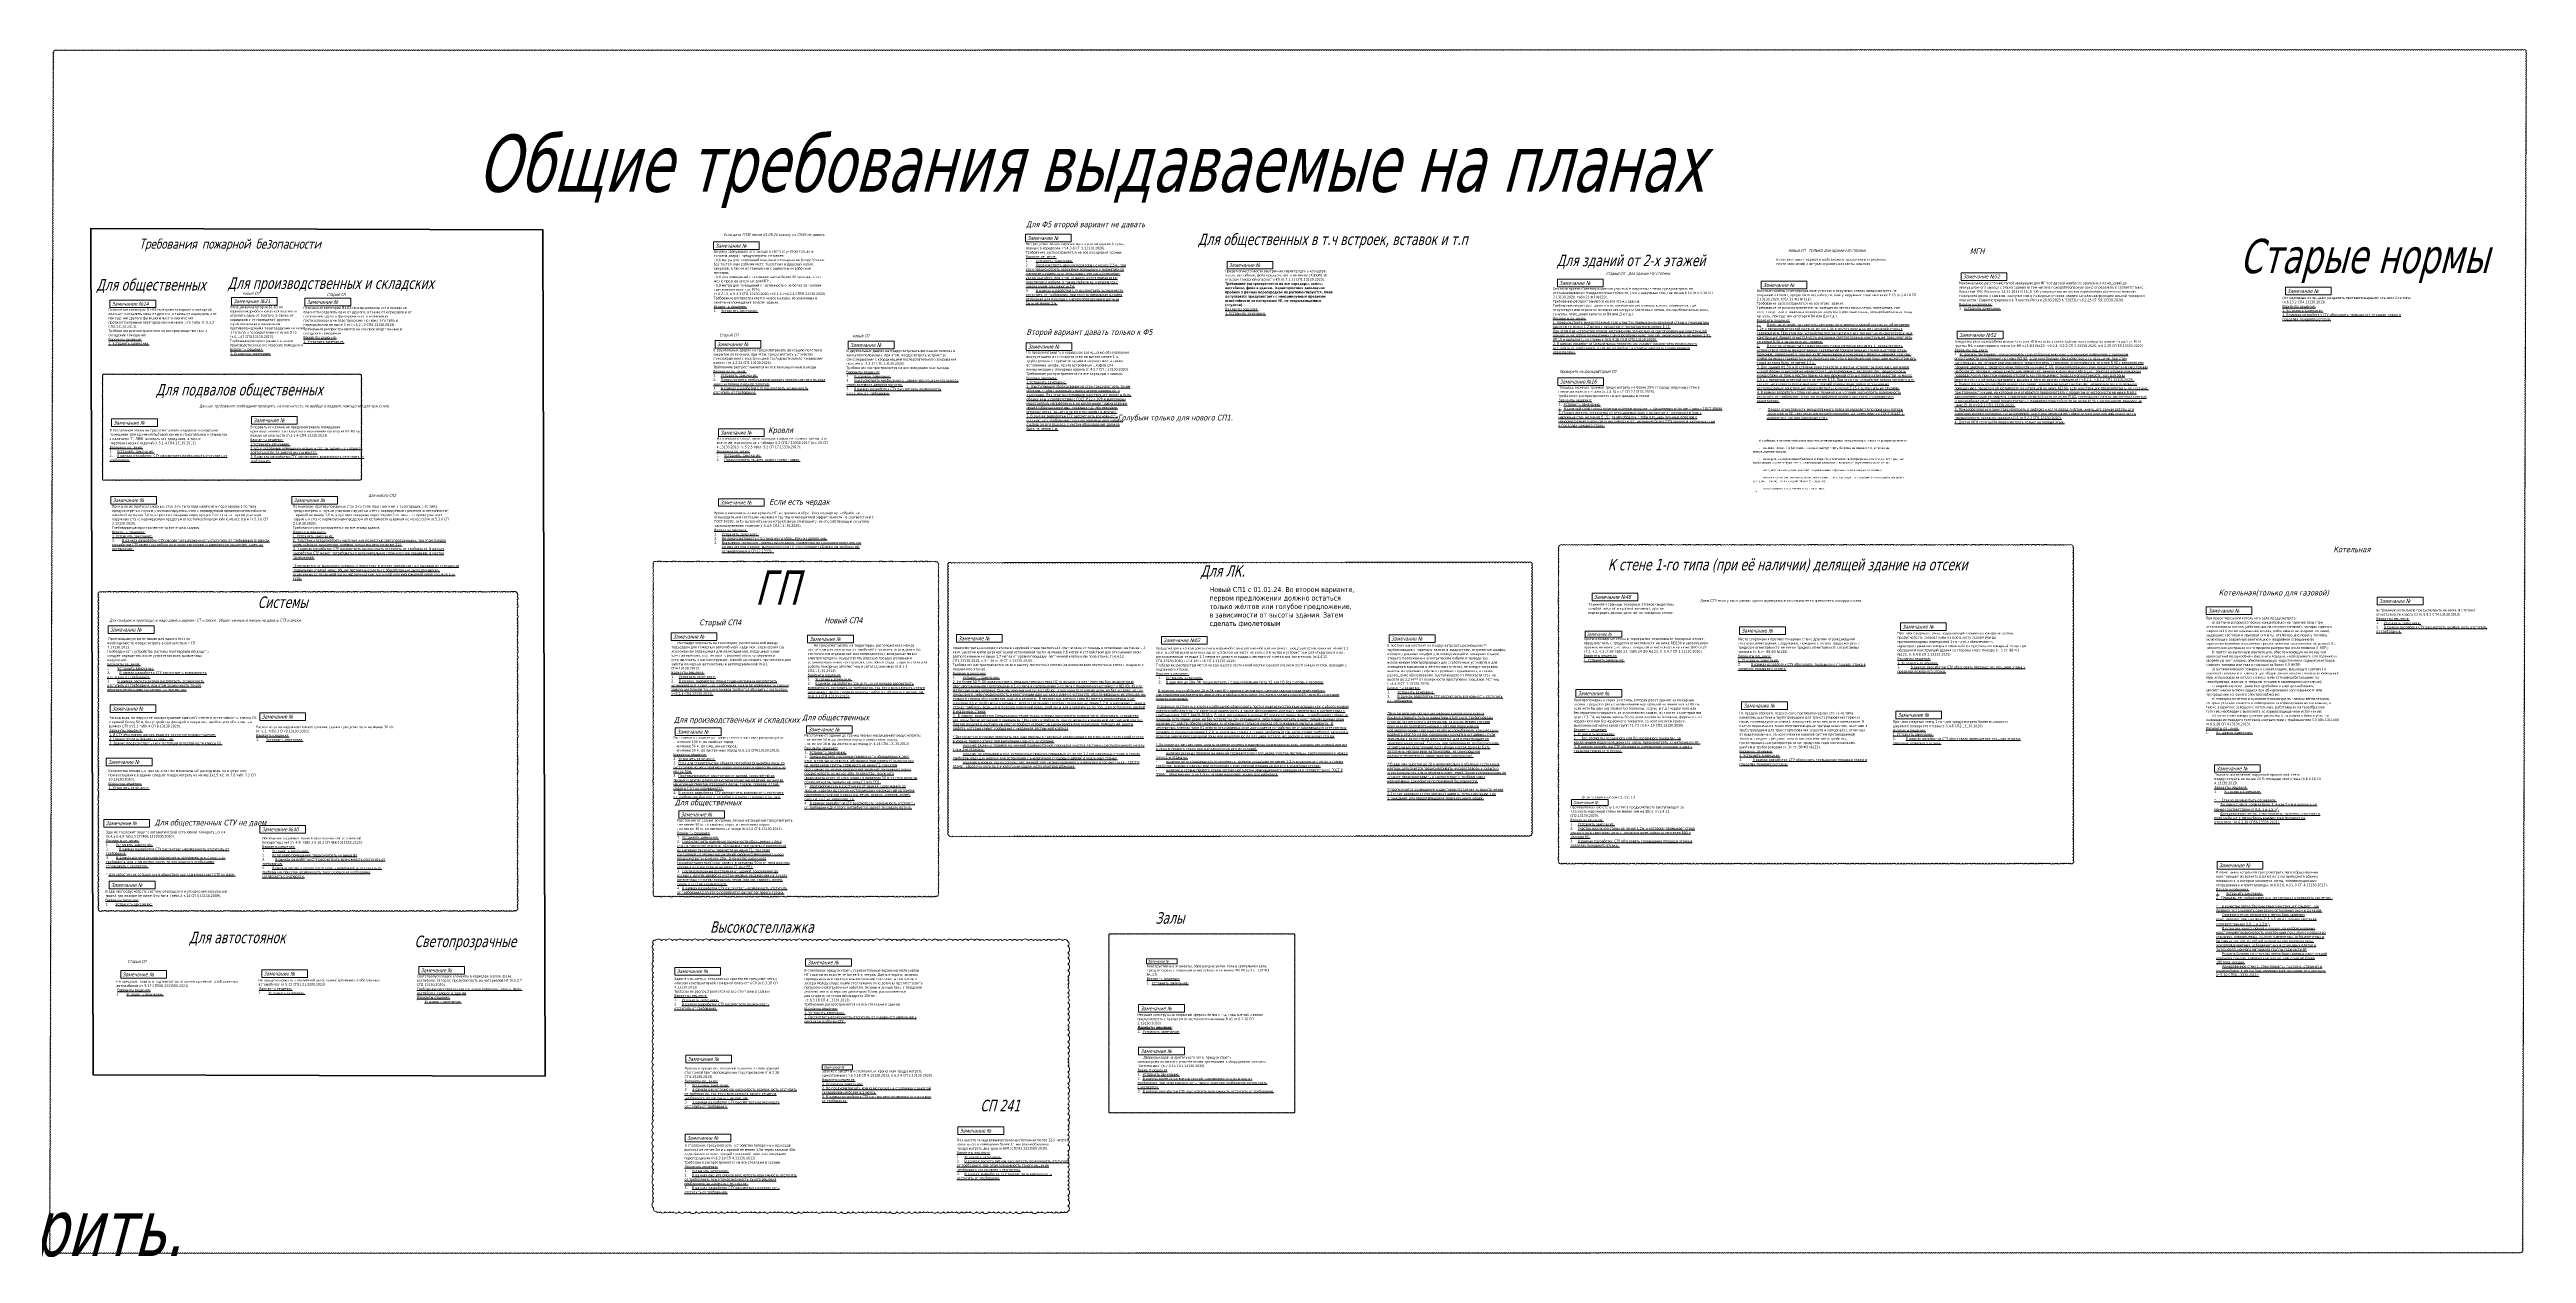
# Model space of a CAD drawing. Header units: millimetres. Extents: x -204396 to 1997851, y -2958255 to 237418.
# Drawn here: x 625144 to 1209742, y -46800 to 237418 of the extents above; entities that cross this region are included whole.
import ezdxf

# ---------------------------------------------------------------- set-up
doc = ezdxf.new("R2010")
doc.units = ezdxf.units.MM
for name, color, linetype, lineweight in [('экспертиза', 1, 'Continuous', 0), ('экспертиза ДУ', 1, 'Continuous', 0), ('экспертиза пояснения для заказчика', 6, 'Continuous', 0), ('экспертиза условные обозначения', 1, 'Continuous', 0)]:
    doc.layers.add(name, color=color, linetype=linetype, lineweight=lineweight)
doc.styles.add('mytext', font='isocpeur.ttf', dxfattribs={"width": 0.8, "oblique": 14.999978})
doc.styles.get("Standard").update_dxf_attribs({"font": 'arial.ttf'})
doc.styles.add('ЭКСПЕРТИЗА', font='tahoma.ttf')

msp = doc.modelspace()

# ---------------------------------------------------------------- linework, layer by layer
at = {"layer": 'экспертиза'}
msp.add_lwpolyline([(625280, -46662, 0.5205671), (625811, -46662, 0.5205671), (626342, -46662, 0.5205671), (626873, -46662, 0.5205671), (627405, -46662, 0.5205671), (627936, -46662, 0.5205671), (628467, -46661, 0.5205671), (628998, -46661, 0.5205671), (629529, -46661, 0.5205671), (630060, -46661, 0.5205671), (630591, -46661, 0.5205671), (631123, -46661, 0.5205671), (631654, -46661, 0.5205671), (632185, -46661, 0.5205671), (632716, -46661, 0.5205671), (633247, -46660, 0.5205671), (633778, -46660, 0.5205671), (634309, -46660, 0.5205671), (634840, -46660, 0.5205671), (635372, -46660, 0.5205671), (635903, -46660, 0.5205671), (636434, -46660, 0.5205671), (636965, -46660, 0.5205671), (637496, -46660, 0.5205671), (638027, -46659, 0.5205671), (638558, -46659, 0.5205671), (639090, -46659, 0.5205671), (639621, -46659, 0.5205671), (640152, -46659, 0.5205671), (640683, -46659, 0.5205671), (641214, -46659, 0.5205671), (641745, -46659, 0.5205671), (642276, -46659, 0.5205671), (642808, -46659, 0.5205671), (643339, -46658, 0.5205671), (643870, -46658, 0.5205671), (644401, -46658, 0.5205671), (644932, -46658, 0.5205671), (645463, -46658, 0.5205671), (645994, -46658, 0.5205671), (646526, -46658, 0.5205671), (647057, -46658, 0.5205671), (647588, -46658, 0.5205671), (648119, -46657, 0.5205671), (648650, -46657, 0.5205671), (649181, -46657, 0.5205671), (649712, -46657, 0.5205671), (650244, -46657, 0.5205671), (650775, -46657, 0.5205671), (651306, -46657, 0.5205671), (651837, -46657, 0.5205671), (652368, -46657, 0.5205671), (652899, -46656, 0.5205671), (653430, -46656, 0.5205671), (653961, -46656, 0.5205671), (654493, -46656, 0.5205671), (655024, -46656, 0.5205671), (655555, -46656, 0.5205671), (656086, -46656, 0.5205671), (656617, -46656, 0.5205671), (657148, -46656, 0.5205671), (657679, -46655, 0.5205671), (658211, -46655, 0.5205671), (658742, -46655, 0.5205671), (659273, -46655, 0.5205671), (659804, -46655, 0.5205671), (660335, -46655, 0.5205671), (660866, -46655, 0.5205671), (661397, -46655, 0.5205671), (661929, -46655, 0.5205671), (662460, -46654, 0.5205671), (662991, -46654, 0.5205671), (663522, -46654, 0.5205671), (664053, -46654, 0.5205671), (664584, -46654, 0.5205671), (665115, -46654, 0.5205671), (665647, -46654, 0.5205671), (666178, -46654, 0.5205671), (666709, -46654, 0.5205671), (667240, -46653, 0.5205671), (667771, -46653, 0.5205671), (668302, -46653, 0.5205671), (668833, -46653, 0.5205671), (669365, -46653, 0.5205671), (669896, -46653, 0.5205671), (670427, -46653, 0.5205671), (670958, -46653, 0.5205671), (671489, -46653, 0.5205671), (672020, -46653, 0.5205671), (672551, -46652, 0.5205671), (673082, -46652, 0.5205671), (673614, -46652, 0.5205671), (674145, -46652, 0.5205671), (674676, -46652, 0.5205671), (675207, -46652, 0.5205671), (675738, -46652, 0.5205671), (676269, -46652, 0.5205671), (676800, -46652, 0.5205671), (677332, -46651, 0.5205671), (677863, -46651, 0.5205671), (678394, -46651, 0.5205671), (678925, -46651, 0.5205671), (679456, -46651, 0.5205671), (679987, -46651, 0.5205671), (680518, -46651, 0.5205671), (681050, -46651, 0.5205671), (681581, -46651, 0.5205671), (682112, -46650, 0.5205671), (682643, -46650, 0.5205671), (683174, -46650, 0.5205671), (683705, -46650, 0.5205671), (684236, -46650, 0.5205671), (684768, -46650, 0.5205671), (685299, -46650, 0.5205671), (685830, -46650, 0.5205671), (686361, -46650, 0.5205671), (686892, -46649, 0.5205671), (687423, -46649, 0.5205671), (687954, -46649, 0.5205671), (688486, -46649, 0.5205671), (689017, -46649, 0.5205671), (689548, -46649, 0.5205671), (690079, -46649, 0.5205671), (690610, -46649, 0.5205671), (691141, -46649, 0.5205671), (691672, -46648, 0.5205671), (692203, -46648, 0.5205671), (692735, -46648, 0.5205671), (693266, -46648, 0.5205671), (693797, -46648, 0.5205671), (694328, -46648, 0.5205671), (694859, -46648, 0.5205671), (695390, -46648, 0.5205671), (695921, -46648, 0.5205671), (696453, -46647, 0.5205671), (696984, -46647, 0.5205671), (697515, -46647, 0.5205671), (698046, -46647, 0.5205671), (698577, -46647, 0.5205671), (699108, -46647, 0.5205671), (699639, -46647, 0.5205671), (700171, -46647, 0.5205671), (700702, -46647, 0.5205671), (701233, -46647, 0.5205671), (701764, -46646, 0.5205671), (702295, -46646, 0.5205671), (702826, -46646, 0.5205671), (703357, -46646, 0.5205671), (703889, -46646, 0.5205671), (704420, -46646, 0.5205671), (704951, -46646, 0.5205671), (705482, -46646, 0.5205671), (706013, -46646, 0.5205671), (706544, -46645, 0.5205671), (707075, -46645, 0.5205671), (707607, -46645, 0.5205671), (708138, -46645, 0.5205671), (708669, -46645, 0.5205671), (709200, -46645, 0.5205671), (709731, -46645, 0.5205671), (710262, -46645, 0.5205671), (710793, -46645, 0.5205671), (711324, -46644, 0.5205671), (711856, -46644, 0.5205671), (712387, -46644, 0.5205671), (712918, -46644, 0.5205671), (713449, -46644, 0.5205671), (713980, -46644, 0.5205671), (714511, -46644, 0.5205671), (715042, -46644, 0.5205671), (715574, -46644, 0.5205671), (716105, -46643, 0.5205671), (716636, -46643, 0.5205671), (717167, -46643, 0.5205671), (717698, -46643, 0.5205671), (718229, -46643, 0.5205671), (718760, -46643, 0.5205671), (719292, -46643, 0.5205671), (719823, -46643, 0.5205671), (720354, -46643, 0.5205671), (720885, -46642, 0.5205671), (721416, -46642, 0.5205671), (721947, -46642, 0.5205671), (722478, -46642, 0.5205671), (723010, -46642, 0.5205671), (723541, -46642, 0.5205671), (724072, -46642, 0.5205671), (724603, -46642, 0.5205671), (725134, -46642, 0.5205671), (725665, -46642, 0.5205671), (726196, -46641, 0.5205671), (726728, -46641, 0.5205671), (727259, -46641, 0.5205671), (727790, -46641, 0.5205671), (728321, -46641, 0.5205671), (728852, -46641, 0.5205671), (729383, -46641, 0.5205671), (729914, -46641, 0.5205671), (730445, -46641, 0.5205671), (730977, -46640, 0.5205671), (731508, -46640, 0.5205671), (732039, -46640, 0.5205671), (732570, -46640, 0.5205671), (733101, -46640, 0.5205671), (733632, -46640, 0.5205671), (734163, -46640, 0.5205671), (734695, -46640, 0.5205671), (735226, -46640, 0.5205671), (735757, -46639, 0.5205671), (736288, -46639, 0.5205671), (736819, -46639, 0.5205671), (737350, -46639, 0.5205671), (737881, -46639, 0.5205671), (738413, -46639, 0.5205671), (738944, -46639, 0.5205671), (739475, -46639, 0.5205671), (740006, -46639, 0.5205671), (740537, -46638, 0.5205671), (741068, -46638, 0.5205671), (741599, -46638, 0.5205671), (742131, -46638, 0.5205671), (742662, -46638, 0.5205671), (743193, -46638, 0.5205671), (743724, -46638, 0.5205671), (744255, -46638, 0.5205671), (744786, -46638, 0.5205671), (745317, -46637, 0.5205671), (745849, -46637, 0.5205671), (746380, -46637, 0.5205671), (746911, -46637, 0.5205671), (747442, -46637, 0.5205671), (747973, -46637, 0.5205671), (748504, -46637, 0.5205671), (749035, -46637, 0.5205671), (749566, -46637, 0.5205671), (750098, -46636, 0.5205671), (750629, -46636, 0.5205671), (751160, -46636, 0.5205671), (751691, -46636, 0.5205671), (752222, -46636, 0.5205671), (752753, -46636, 0.5205671), (753284, -46636, 0.5205671), (753816, -46636, 0.5205671), (754347, -46636, 0.5205671), (754878, -46636, 0.5205671), (755409, -46635, 0.5205671), (755940, -46635, 0.5205671), (756471, -46635, 0.5205671), (757002, -46635, 0.5205671), (757534, -46635, 0.5205671), (758065, -46635, 0.5205671), (758596, -46635, 0.5205671), (759127, -46635, 0.5205671), (759658, -46635, 0.5205671), (760189, -46634, 0.5205671), (760720, -46634, 0.5205671), (761252, -46634, 0.5205671), (761783, -46634, 0.5205671), (762314, -46634, 0.5205671), (762845, -46634, 0.5205671), (763376, -46634, 0.5205671), (763907, -46634, 0.5205671), (764438, -46634, 0.5205671), (764970, -46633, 0.5205671), (765501, -46633, 0.5205671), (766032, -46633, 0.5205671), (766563, -46633, 0.5205671), (767094, -46633, 0.5205671), (767625, -46633, 0.5205671), (768156, -46633, 0.5205671), (768687, -46633, 0.5205671), (769219, -46633, 0.5205671), (769750, -46632, 0.5205671), (770281, -46632, 0.5205671), (770812, -46632, 0.5205671), (771343, -46632, 0.5205671), (771874, -46632, 0.5205671), (772405, -46632, 0.5205671), (772937, -46632, 0.5205671), (773468, -46632, 0.5205671), (773999, -46632, 0.5205671), (774530, -46631, 0.5205671), (775061, -46631, 0.5205671), (775592, -46631, 0.5205671), (776123, -46631, 0.5205671), (776655, -46631, 0.5205671), (777186, -46631, 0.5205671), (777717, -46631, 0.5205671), (778248, -46631, 0.5205671), (778779, -46631, 0.5205671), (779310, -46630, 0.5205671), (779841, -46630, 0.5205671), (780373, -46630, 0.5205671), (780904, -46630, 0.5205671), (781435, -46630, 0.5205671), (781966, -46630, 0.5205671), (782497, -46630, 0.5205671), (783028, -46630, 0.5205671), (783559, -46630, 0.5205671), (784091, -46630, 0.5205671), (784622, -46629, 0.5205671), (785153, -46629, 0.5205671), (785684, -46629, 0.5205671), (786215, -46629, 0.5205671), (786746, -46629, 0.5205671), (787277, -46629, 0.5205671), (787808, -46629, 0.5205671), (788340, -46629, 0.5205671), (788871, -46629, 0.5205671), (789402, -46628, 0.5205671), (789933, -46628, 0.5205671), (790464, -46628, 0.5205671), (790995, -46628, 0.5205671), (791526, -46628, 0.5205671), (792058, -46628, 0.5205671), (792589, -46628, 0.5205671), (793120, -46628, 0.5205671), (793651, -46628, 0.5205671), (794182, -46627, 0.5205671), (794713, -46627, 0.5205671), (795244, -46627, 0.5205671), (795776, -46627, 0.5205671), (796307, -46627, 0.5205671), (796838, -46627, 0.5205671), (797369, -46627, 0.5205671), (797900, -46627, 0.5205671), (798431, -46627, 0.5205671), (798962, -46626, 0.5205671), (799494, -46626, 0.5205671), (800025, -46626, 0.5205671), (800556, -46626, 0.5205671), (801087, -46626, 0.5205671), (801618, -46626, 0.5205671), (802149, -46626, 0.5205671), (802680, -46626, 0.5205671), (803212, -46626, 0.5205671), (803743, -46625, 0.5205671), (804274, -46625, 0.5205671), (804805, -46625, 0.5205671), (805336, -46625, 0.5205671), (805867, -46625, 0.5205671), (806398, -46625, 0.5205671), (806929, -46625, 0.5205671), (807461, -46625, 0.5205671), (807992, -46625, 0.5205671), (808523, -46624, 0.5205671), (809054, -46624, 0.5205671), (809585, -46624, 0.5205671), (810116, -46624, 0.5205671), (810647, -46624, 0.5205671), (811179, -46624, 0.5205671), (811710, -46624, 0.5205671), (812241, -46624, 0.5205671), (812772, -46624, 0.5205671), (813303, -46624, 0.5205671), (813834, -46623, 0.5205671), (814365, -46623, 0.5205671), (814897, -46623, 0.5205671), (815428, -46623, 0.5205671), (815959, -46623, 0.5205671), (816490, -46623, 0.5205671), (817021, -46623, 0.5205671), (817552, -46623, 0.5205671), (818083, -46623, 0.5205671), (818615, -46622, 0.5205671), (819146, -46622, 0.5205671), (819677, -46622, 0.5205671), (820208, -46622, 0.5205671), (820739, -46622, 0.5205671), (821270, -46622, 0.5205671), (821801, -46622, 0.5205671), (822333, -46622, 0.5205671), (822864, -46622, 0.5205671), (823395, -46621, 0.5205671), (823926, -46621, 0.5205671), (824457, -46621, 0.5205671), (824988, -46621, 0.5205671), (825519, -46621, 0.5205671), (826050, -46621, 0.5205671), (826582, -46621, 0.5205671), (827113, -46621, 0.5205671), (827644, -46621, 0.5205671), (828175, -46620, 0.5205671), (828706, -46620, 0.5205671), (829237, -46620, 0.5205671), (829768, -46620, 0.5205671), (830300, -46620, 0.5205671), (830831, -46620, 0.5205671), (831362, -46620, 0.5205671), (831893, -46620, 0.5205671), (832424, -46620, 0.5205671), (832955, -46619, 0.5205671), (833486, -46619, 0.5205671), (834018, -46619, 0.5205671), (834549, -46619, 0.5205671), (835080, -46619, 0.5205671), (835611, -46619, 0.5205671), (836142, -46619, 0.5205671), (836673, -46619, 0.5205671), (837204, -46619, 0.5205671), (837736, -46618, 0.5205671), (838267, -46618, 0.5205671), (838798, -46618, 0.5205671), (839329, -46618, 0.5205671), (839860, -46618, 0.5205671), (840391, -46618, 0.5205671), (840922, -46618, 0.5205671), (841454, -46618, 0.5205671), (841985, -46618, 0.5205671), (842516, -46618, 0.5205671), (843047, -46617, 0.5205671), (843578, -46617, 0.5205671), (844109, -46617, 0.5205671), (844640, -46617, 0.5205671), (845171, -46617, 0.5205671), (845703, -46617, 0.5205671), (846234, -46617, 0.5205671), (846765, -46617, 0.5205671), (847296, -46617, 0.5205671), (847827, -46616, 0.5205671), (848358, -46616, 0.5205671), (848889, -46616, 0.5205671), (849421, -46616, 0.5205671), (849952, -46616, 0.5205671), (850483, -46616, 0.5205671), (851014, -46616, 0.5205671), (851545, -46616, 0.5205671), (852076, -46616, 0.5205671), (852607, -46615, 0.5205671), (853139, -46615, 0.5205671), (853670, -46615, 0.5205671), (854201, -46615, 0.5205671), (854732, -46615, 0.5205671), (855263, -46615, 0.5205671), (855794, -46615, 0.5205671), (856325, -46615, 0.5205671), (856857, -46615, 0.5205671), (857388, -46614, 0.5205671), (857919, -46614, 0.5205671), (858450, -46614, 0.5205671), (858981, -46614, 0.5205671), (859512, -46614, 0.5205671), (860043, -46614, 0.5205671), (860575, -46614, 0.5205671), (861106, -46614, 0.5205671), (861637, -46614, 0.5205671), (862168, -46613, 0.5205671), (862699, -46613, 0.5205671), (863230, -46613, 0.5205671), (863761, -46613, 0.5205671), (864292, -46613, 0.5205671), (864824, -46613, 0.5205671), (865355, -46613, 0.5205671), (865886, -46613, 0.5205671), (866417, -46613, 0.5205671), (866948, -46612, 0.5205671), (867479, -46612, 0.5205671), (868010, -46612, 0.5205671), (868542, -46612, 0.5205671), (869073, -46612, 0.5205671), (869604, -46612, 0.5205671), (870135, -46612, 0.5205671), (870666, -46612, 0.5205671), (871197, -46612, 0.5205671), (871728, -46612, 0.5205671), (872260, -46611, 0.5205671), (872791, -46611, 0.5205671), (873322, -46611, 0.5205671), (873853, -46611, 0.5205671), (874384, -46611, 0.5205671), (874915, -46611, 0.5205671), (875446, -46611, 0.5205671), (875978, -46611, 0.5205671), (876509, -46611, 0.5205671), (877040, -46610, 0.5205671), (877571, -46610, 0.5205671), (878102, -46610, 0.5205671), (878633, -46610, 0.5205671), (879164, -46610, 0.5205671), (879696, -46610, 0.5205671), (880227, -46610, 0.5205671), (880758, -46610, 0.5205671), (881289, -46610, 0.5205671), (881820, -46609, 0.5205671), (882351, -46609, 0.5205671), (882882, -46609, 0.5205671), (883413, -46609, 0.5205671), (883945, -46609, 0.5205671), (884476, -46609, 0.5205671), (885007, -46609, 0.5205671), (885538, -46609, 0.5205671), (886069, -46609, 0.5205671), (886600, -46608, 0.5205671), (887131, -46608, 0.5205671), (887663, -46608, 0.5205671), (888194, -46608, 0.5205671), (888725, -46608, 0.5205671), (889256, -46608, 0.5205671), (889787, -46608, 0.5205671), (890318, -46608, 0.5205671), (890849, -46608, 0.5205671), (891381, -46607, 0.5205671), (891912, -46607, 0.5205671), (892443, -46607, 0.5205671), (892974, -46607, 0.5205671), (893505, -46607, 0.5205671), (894036, -46607, 0.5205671), (894567, -46607, 0.5205671), (895099, -46607, 0.5205671), (895630, -46607, 0.5205671), (896161, -46606, 0.5205671), (896692, -46606, 0.5205671), (897223, -46606, 0.5205671), (897754, -46606, 0.5205671), (898285, -46606, 0.5205671), (898817, -46606, 0.5205671), (899348, -46606, 0.5205671), (899879, -46606, 0.5205671), (900410, -46606, 0.5205671), (900941, -46606, 0.5205671), (901472, -46605, 0.5205671), (902003, -46605, 0.5205671), (902534, -46605, 0.5205671), (903066, -46605, 0.5205671), (903597, -46605, 0.5205671), (904128, -46605, 0.5205671), (904659, -46605, 0.5205671), (905190, -46605, 0.5205671), (905721, -46605, 0.5205671), (906252, -46604, 0.5205671), (906784, -46604, 0.5205671), (907315, -46604, 0.5205671), (907846, -46604, 0.5205671), (908377, -46604, 0.5205671), (908908, -46604, 0.5205671), (909439, -46604, 0.5205671), (909970, -46604, 0.5205671), (910502, -46604, 0.5205671), (911033, -46603, 0.5205671), (911564, -46603, 0.5205671), (912095, -46603, 0.5205671), (912626, -46603, 0.5205671), (913157, -46603, 0.5205671), (913688, -46603, 0.5205671), (914220, -46603, 0.5205671), (914751, -46603, 0.5205671), (915282, -46603, 0.5205671), (915813, -46602, 0.5205671), (916344, -46602, 0.5205671), (916875, -46602, 0.5205671), (917406, -46602, 0.5205671), (917937, -46602, 0.5205671), (918469, -46602, 0.5205671), (919000, -46602, 0.5205671), (919531, -46602, 0.5205671), (920062, -46602, 0.5205671), (920593, -46601, 0.5205671), (921124, -46601, 0.5205671), (921655, -46601, 0.5205671), (922187, -46601, 0.5205671), (922718, -46601, 0.5205671), (923249, -46601, 0.5205671), (923780, -46601, 0.5205671), (924311, -46601, 0.5205671), (924842, -46601, 0.5205671), (925373, -46601, 0.5205671), (925905, -46600, 0.5205671), (926436, -46600, 0.5205671), (926967, -46600, 0.5205671), (927498, -46600, 0.5205671), (928029, -46600, 0.5205671), (928560, -46600, 0.5205671), (929091, -46600, 0.5205671), (929623, -46600, 0.5205671), (930154, -46600, 0.5205671), (930685, -46599, 0.5205671), (931216, -46599, 0.5205671), (931747, -46599, 0.5205671), (932278, -46599, 0.5205671), (932809, -46599, 0.5205671), (933341, -46599, 0.5205671), (933872, -46599, 0.5205671), (934403, -46599, 0.5205671), (934934, -46599, 0.5205671), (935465, -46598, 0.5205671), (935996, -46598, 0.5205671), (936527, -46598, 0.5205671), (937058, -46598, 0.5205671), (937590, -46598, 0.5205671), (938121, -46598, 0.5205671), (938652, -46598, 0.5205671), (939183, -46598, 0.5205671), (939714, -46598, 0.5205671), (940245, -46597, 0.5205671), (940776, -46597, 0.5205671), (941308, -46597, 0.5205671), (941839, -46597, 0.5205671), (942370, -46597, 0.5205671), (942901, -46597, 0.5205671), (943432, -46597, 0.5205671), (943963, -46597, 0.5205671), (944494, -46597, 0.5205671), (945026, -46596, 0.5205671), (945557, -46596, 0.5205671), (946088, -46596, 0.5205671), (946619, -46596, 0.5205671), (947150, -46596, 0.5205671), (947681, -46596, 0.5205671), (948212, -46596, 0.5205671), (948744, -46596, 0.5205671), (949275, -46596, 0.5205671), (949806, -46595, 0.5205671), (950337, -46595, 0.5205671), (950868, -46595, 0.5205671), (951399, -46595, 0.5205671), (951930, -46595, 0.5205671), (952462, -46595, 0.5205671), (952993, -46595, 0.5205671), (953524, -46595, 0.5205671), (954055, -46595, 0.5205671), (954586, -46595, 0.5205671), (955117, -46594, 0.5205671), (955648, -46594, 0.5205671), (956179, -46594, 0.5205671), (956711, -46594, 0.5205671), (957242, -46594, 0.5205671), (957773, -46594, 0.5205671), (958304, -46594, 0.5205671), (958835, -46594, 0.5205671), (959366, -46594, 0.5205671), (959897, -46593, 0.5205671), (960429, -46593, 0.5205671), (960960, -46593, 0.5205671), (961491, -46593, 0.5205671), (962022, -46593, 0.5205671), (962553, -46593, 0.5205671), (963084, -46593, 0.5205671), (963615, -46593, 0.5205671), (964147, -46593, 0.5205671), (964678, -46592, 0.5205671), (965209, -46592, 0.5205671), (965740, -46592, 0.5205671), (966271, -46592, 0.5205671), (966802, -46592, 0.5205671), (967333, -46592, 0.5205671), (967865, -46592, 0.5205671), (968396, -46592, 0.5205671), (968927, -46592, 0.5205671), (969458, -46591, 0.5205671), (969989, -46591, 0.5205671), (970520, -46591, 0.5205671), (971051, -46591, 0.5205671), (971583, -46591, 0.5205671), (972114, -46591, 0.5205671), (972645, -46591, 0.5205671), (973176, -46591, 0.5205671), (973707, -46591, 0.5205671), (974238, -46590, 0.5205671), (974769, -46590, 0.5205671), (975300, -46590, 0.5205671), (975832, -46590, 0.5205671), (976363, -46590, 0.5205671), (976894, -46590, 0.5205671), (977425, -46590, 0.5205671), (977956, -46590, 0.5205671), (978487, -46590, 0.5205671), (979018, -46589, 0.5205671), (979550, -46589, 0.5205671), (980081, -46589, 0.5205671), (980612, -46589, 0.5205671), (981143, -46589, 0.5205671), (981674, -46589, 0.5205671), (982205, -46589, 0.5205671), (982736, -46589, 0.5205671), (983268, -46589, 0.5205671), (983799, -46589, 0.5205671), (984330, -46588, 0.5205671), (984861, -46588, 0.5205671), (985392, -46588, 0.5205671), (985923, -46588, 0.5205671), (986454, -46588, 0.5205671), (986986, -46588, 0.5205671), (987517, -46588, 0.5205671), (988048, -46588, 0.5205671), (988579, -46588, 0.5205671), (989110, -46587, 0.5205671), (989641, -46587, 0.5205671), (990172, -46587, 0.5205671), (990704, -46587, 0.5205671), (991235, -46587, 0.5205671), (991766, -46587, 0.5205671), (992297, -46587, 0.5205671), (992828, -46587, 0.5205671), (993359, -46587, 0.5205671), (993890, -46586, 0.5205671), (994421, -46586, 0.5205671), (994953, -46586, 0.5205671), (995484, -46586, 0.5205671), (996015, -46586, 0.5205671), (996546, -46586, 0.5205671), (997077, -46586, 0.5205671), (997608, -46586, 0.5205671), (998139, -46586, 0.5205671), (998671, -46585, 0.5205671), (999202, -46585, 0.5205671), (999733, -46585, 0.5205671), (1000264, -46585, 0.5205671), (1000795, -46585, 0.5205671), (1001326, -46585, 0.5205671), (1001857, -46585, 0.5205671), (1002389, -46585, 0.5205671), (1002920, -46585, 0.5205671), (1003451, -46584, 0.5205671), (1003982, -46584, 0.5205671), (1004513, -46584, 0.5205671), (1005044, -46584, 0.5205671), (1005575, -46584, 0.5205671), (1006107, -46584, 0.5205671), (1006638, -46584, 0.5205671), (1007169, -46584, 0.5205671), (1007700, -46584, 0.5205671), (1008231, -46583, 0.5205671), (1008762, -46583, 0.5205671), (1009293, -46583, 0.5205671), (1009825, -46583, 0.5205671), (1010356, -46583, 0.5205671), (1010887, -46583, 0.5205671), (1011418, -46583, 0.5205671), (1011949, -46583, 0.5205671), (1012480, -46583, 0.5205671), (1013011, -46583, 0.5205671), (1013542, -46582, 0.5205671), (1014074, -46582, 0.5205671), (1014605, -46582, 0.5205671), (1015136, -46582, 0.5205671), (1015667, -46582, 0.5205671), (1016198, -46582, 0.5205671), (1016729, -46582, 0.5205671), (1017260, -46582, 0.5205671), (1017792, -46582, 0.5205671), (1018323, -46581, 0.5205671), (1018854, -46581, 0.5205671), (1019385, -46581, 0.5205671), (1019916, -46581, 0.5205671), (1020447, -46581, 0.5205671), (1020978, -46581, 0.5205671), (1021510, -46581, 0.5205671), (1022041, -46581, 0.5205671), (1022572, -46581, 0.5205671), (1023103, -46580, 0.5205671), (1023634, -46580, 0.5205671), (1024165, -46580, 0.5205671), (1024696, -46580, 0.5205671), (1025228, -46580, 0.5205671), (1025759, -46580, 0.5205671), (1026290, -46580, 0.5205671), (1026821, -46580, 0.5205671), (1027352, -46580, 0.5205671), (1027883, -46579, 0.5205671), (1028414, -46579, 0.5205671), (1028946, -46579, 0.5205671), (1029477, -46579, 0.5205671), (1030008, -46579, 0.5205671), (1030539, -46579, 0.5205671), (1031070, -46579, 0.5205671), (1031601, -46579, 0.5205671), (1032132, -46579, 0.5205671), (1032663, -46578, 0.5205671), (1033195, -46578, 0.5205671), (1033726, -46578, 0.5205671), (1034257, -46578, 0.5205671), (1034788, -46578, 0.5205671), (1035319, -46578, 0.5205671), (1035850, -46578, 0.5205671), (1036381, -46578, 0.5205671), (1036913, -46578, 0.5205671), (1037444, -46577, 0.5205671), (1037975, -46577, 0.5205671), (1038506, -46577, 0.5205671), (1039037, -46577, 0.5205671), (1039568, -46577, 0.5205671), (1040099, -46577, 0.5205671), (1040631, -46577, 0.5205671), (1041162, -46577, 0.5205671), (1041693, -46577, 0.5205671), (1042224, -46577, 0.5205671), (1042755, -46576, 0.5205671), (1043286, -46576, 0.5205671), (1043817, -46576, 0.5205671), (1044349, -46576, 0.5205671), (1044880, -46576, 0.5205671), (1045411, -46576, 0.5205671), (1045942, -46576, 0.5205671), (1046473, -46576, 0.5205671), (1047004, -46576, 0.5205671), (1047535, -46575, 0.5205671), (1048067, -46575, 0.5205671), (1048598, -46575, 0.5205671), (1049129, -46575, 0.5205671), (1049660, -46575, 0.5205671), (1050191, -46575, 0.5205671), (1050722, -46575, 0.5205671), (1051253, -46575, 0.5205671), (1051784, -46575, 0.5205671), (1052316, -46574, 0.5205671), (1052847, -46574, 0.5205671), (1053378, -46574, 0.5205671), (1053909, -46574, 0.5205671), (1054440, -46574, 0.5205671), (1054971, -46574, 0.5205671), (1055502, -46574, 0.5205671), (1056034, -46574, 0.5205671), (1056565, -46574, 0.5205671), (1057096, -46573, 0.5205671), (1057627, -46573, 0.5205671), (1058158, -46573, 0.5205671), (1058689, -46573, 0.5205671), (1059220, -46573, 0.5205671), (1059752, -46573, 0.5205671), (1060283, -46573, 0.5205671), (1060814, -46573, 0.5205671), (1061345, -46573, 0.5205671), (1061876, -46572, 0.5205671), (1062407, -46572, 0.5205671), (1062938, -46572, 0.5205671), (1063470, -46572, 0.5205671), (1064001, -46572, 0.5205671), (1064532, -46572, 0.5205671), (1065063, -46572, 0.5205671), (1065594, -46572, 0.5205671), (1066125, -46572, 0.5205671), (1066656, -46571, 0.5205671), (1067188, -46571, 0.5205671), (1067719, -46571, 0.5205671), (1068250, -46571, 0.5205671), (1068781, -46571, 0.5205671), (1069312, -46571, 0.5205671), (1069843, -46571, 0.5205671), (1070374, -46571, 0.5205671), (1070905, -46571, 0.5205671), (1071437, -46571, 0.5205671), (1071968, -46570, 0.5205671), (1072499, -46570, 0.5205671), (1073030, -46570, 0.5205671), (1073561, -46570, 0.5205671), (1074092, -46570, 0.5205671), (1074623, -46570, 0.5205671), (1075155, -46570, 0.5205671), (1075686, -46570, 0.5205671), (1076217, -46570, 0.5205671), (1076748, -46569, 0.5205671), (1077279, -46569, 0.5205671), (1077810, -46569, 0.5205671), (1078341, -46569, 0.5205671), (1078873, -46569, 0.5205671), (1079404, -46569, 0.5205671), (1079935, -46569, 0.5205671), (1080466, -46569, 0.5205671), (1080997, -46569, 0.5205671), (1081528, -46568, 0.5205671), (1082059, -46568, 0.5205671), (1082591, -46568, 0.5205671), (1083122, -46568, 0.5205671), (1083653, -46568, 0.5205671), (1084184, -46568, 0.5205671), (1084715, -46568, 0.5205671), (1085246, -46568, 0.5205671), (1085777, -46568, 0.5205671), (1086309, -46567, 0.5205671), (1086840, -46567, 0.5205671), (1087371, -46567, 0.5205671), (1087902, -46567, 0.5205671), (1088433, -46567, 0.5205671), (1088964, -46567, 0.5205671), (1089495, -46567, 0.5205671), (1090026, -46567, 0.5205671), (1090558, -46567, 0.5205671), (1091089, -46566, 0.5205671), (1091620, -46566, 0.5205671), (1092151, -46566, 0.5205671), (1092682, -46566, 0.5205671), (1093213, -46566, 0.5205671), (1093744, -46566, 0.5205671), (1094276, -46566, 0.5205671), (1094807, -46566, 0.5205671), (1095338, -46566, 0.5205671), (1095869, -46565, 0.5205671), (1096400, -46565, 0.5205671), (1096931, -46565, 0.5205671), (1097462, -46565, 0.5205671), (1097994, -46565, 0.5205671), (1098525, -46565, 0.5205671), (1099056, -46565, 0.5205671), (1099587, -46565, 0.5205671), (1100118, -46565, 0.5205671), (1100649, -46565, 0.5205671), (1101180, -46564, 0.5205671), (1101712, -46564, 0.5205671), (1102243, -46564, 0.5205671), (1102774, -46564, 0.5205671), (1103305, -46564, 0.5205671), (1103836, -46564, 0.5205671), (1104367, -46564, 0.5205671), (1104898, -46564, 0.5205671), (1105430, -46564, 0.5205671), (1105961, -46563, 0.5205671), (1106492, -46563, 0.5205671), (1107023, -46563, 0.5205671), (1107554, -46563, 0.5205671), (1108085, -46563, 0.5205671), (1108616, -46563, 0.5205671), (1109147, -46563, 0.5205671), (1109679, -46563, 0.5205671), (1110210, -46563, 0.5205671), (1110741, -46562, 0.5205671), (1111272, -46562, 0.5205671), (1111803, -46562, 0.5205671), (1112334, -46562, 0.5205671), (1112865, -46562, 0.5205671), (1113397, -46562, 0.5205671), (1113928, -46562, 0.5205671), (1114459, -46562, 0.5205671), (1114990, -46562, 0.5205671), (1115521, -46561, 0.5205671), (1116052, -46561, 0.5205671), (1116583, -46561, 0.5205671), (1117115, -46561, 0.5205671), (1117646, -46561, 0.5205671), (1118177, -46561, 0.5205671), (1118708, -46561, 0.5205671), (1119239, -46561, 0.5205671), (1119770, -46561, 0.5205671), (1120301, -46560, 0.5205671), (1120833, -46560, 0.5205671), (1121364, -46560, 0.5205671), (1121895, -46560, 0.5205671), (1122426, -46560, 0.5205671), (1122957, -46560, 0.5205671), (1123488, -46560, 0.5205671), (1124019, -46560, 0.5205671), (1124551, -46560, 0.5205671), (1125082, -46560, 0.5205671), (1125613, -46559, 0.5205671), (1126144, -46559, 0.5205671), (1126675, -46559, 0.5205671), (1127206, -46559, 0.5205671), (1127737, -46559, 0.5205671), (1128268, -46559, 0.5205671), (1128800, -46559, 0.5205671), (1129331, -46559, 0.5205671), (1129862, -46559, 0.5205671), (1130393, -46558, 0.5205671), (1130924, -46558, 0.5205671), (1131455, -46558, 0.5205671), (1131986, -46558, 0.5205671), (1132518, -46558, 0.5205671), (1133049, -46558, 0.5205671), (1133580, -46558, 0.5205671), (1134111, -46558, 0.5205671), (1134642, -46558, 0.5205671), (1135173, -46557, 0.5205671), (1135704, -46557, 0.5205671), (1136236, -46557, 0.5205671), (1136767, -46557, 0.5205671), (1137298, -46557, 0.5205671), (1137829, -46557, 0.5205671), (1138360, -46557, 0.5205671), (1138891, -46557, 0.5205671), (1139422, -46557, 0.5205671), (1139954, -46556, 0.5205671), (1140485, -46556, 0.5205671), (1141016, -46556, 0.5205671), (1141547, -46556, 0.5205671), (1142078, -46556, 0.5205671), (1142609, -46556, 0.5205671), (1143140, -46556, 0.5205671), (1143672, -46556, 0.5205671), (1144203, -46556, 0.5205671), (1144734, -46555, 0.5205671), (1145265, -46555, 0.5205671), (1145796, -46555, 0.5205671), (1146327, -46555, 0.5205671), (1146858, -46555, 0.5205671), (1147389, -46555, 0.5205671), (1147921, -46555, 0.5205671), (1148452, -46555, 0.5205671), (1148983, -46555, 0.5205671), (1149514, -46554, 0.5205671), (1150045, -46554, 0.5205671), (1150576, -46554, 0.5205671), (1151107, -46554, 0.5205671), (1151639, -46554, 0.5205671), (1152170, -46554, 0.5205671), (1152701, -46554, 0.5205671), (1153232, -46554, 0.5205671), (1153763, -46554, 0.5205671), (1154294, -46554, 0.5205671), (1154825, -46553, 0.5205671), (1155357, -46553, 0.5205671), (1155888, -46553, 0.5205671), (1156419, -46553, 0.5205671), (1156950, -46553, 0.5205671), (1157481, -46553, 0.5205671), (1158012, -46553, 0.5205671), (1158543, -46553, 0.5205671), (1159075, -46553, 0.5205671), (1159606, -46552, 0.5205671), (1160137, -46552, 0.5205671), (1160668, -46552, 0.5205671), (1161199, -46552, 0.5205671), (1161730, -46552, 0.5205671), (1162261, -46552, 0.5205671), (1162793, -46552, 0.5205671), (1163324, -46552, 0.5205671), (1163855, -46552, 0.5205671), (1164386, -46551, 0.5205671), (1164917, -46551, 0.5205671), (1165448, -46551, 0.5205671), (1165979, -46551, 0.5205671), (1166510, -46551, 0.5205671), (1167042, -46551, 0.5205671), (1167573, -46551, 0.5205671), (1168104, -46551, 0.5205671), (1168635, -46551, 0.5205671), (1169166, -46550, 0.5205671), (1169697, -46550, 0.5205671), (1170228, -46550, 0.5205671), (1170760, -46550, 0.5205671), (1171291, -46550, 0.5205671), (1171822, -46550, 0.5205671), (1172353, -46550, 0.5205671), (1172884, -46550, 0.5205671), (1173415, -46550, 0.5205671), (1173946, -46549, 0.5205671), (1174478, -46549, 0.5205671), (1175009, -46549, 0.5205671), (1175540, -46549, 0.5205671), (1176071, -46549, 0.5205671), (1176602, -46549, 0.5205671), (1177133, -46549, 0.5205671), (1177664, -46549, 0.5205671), (1178196, -46549, 0.5205671), (1178727, -46548, 0.5205671), (1179258, -46548, 0.5205671), (1179789, -46548, 0.5205671), (1180320, -46548, 0.5205671), (1180851, -46548, 0.5205671), (1181382, -46548, 0.5205671), (1181914, -46548, 0.5205671), (1182445, -46548, 0.5205671), (1182976, -46548, 0.5205671), (1183507, -46548, 0.5205671), (1184038, -46547, 0.5205671), (1184569, -46547, 0.5205671), (1185100, -46547, 0.5205671), (1185631, -46547, 0.5205671), (1186163, -46547, 0.5205671), (1186694, -46547, 0.5205671), (1187225, -46547, 0.5205671), (1187756, -46547, 0.5205671), (1188287, -46547, 0.5205671), (1188818, -46546, 0.5205671), (1189349, -46546, 0.5205671), (1189881, -46546, 0.5205671), (1190412, -46546, 0.5205671), (1190943, -46546, 0.5205671), (1191474, -46546, 0.5205671), (1192005, -46546, 0.5205671), (1192536, -46546, 0.5205671), (1193067, -46546, 0.5205671), (1193599, -46545, 0.5205671), (1194130, -46545, 0.5205671), (1194661, -46545, 0.5205671), (1195192, -46545, 0.5205671), (1195723, -46545, 0.5205671), (1196254, -46545, 0.5205671), (1196785, -46545, 0.5205671), (1197317, -46545, 0.5205671), (1197848, -46545, 0.5205671), (1198379, -46544, 0.5205671), (1198910, -46544, 0.5205671), (1199441, -46544, 0.5205671), (1199972, -46544, 0.5205671), (1200503, -46544, 0.5205671), (1201034, -46544, 0.5205671), (1201566, -46544, 0.5205671), (1202097, -46544, 0.5205671), (1202628, -46544, 0.5205671), (1203159, -46543, 0.5205671), (1203690, -46543, 0.5205671), (1204221, -46543, 0.5205671), (1204752, -46543, 0.5205671), (1205284, -46543, 0.5205671), (1205815, -46543, 0.5205671), (1206346, -46543, 0.5205671), (1206877, -46543, 0.5205671), (1207408, -46543, 0.5205671), (1207939, -46542, 0.5205671), (1208470, -46542, 0.5205671), (1208756, -46296, 0.5205671), (1208757, -45764, 0.5205671), (1208759, -45233, 0.5205671), (1208760, -44702, 0.5205671), (1208762, -44171, 0.5205671), (1208764, -43640, 0.5205671), (1208765, -43109, 0.5205671), (1208767, -42578, 0.5205671), (1208768, -42046, 0.5205671), (1208770, -41515, 0.5205671), (1208771, -40984, 0.5205671), (1208773, -40453, 0.5205671), (1208775, -39922, 0.5205671), (1208776, -39391, 0.5205671), (1208778, -38860, 0.5205671), (1208779, -38329, 0.5205671), (1208781, -37797, 0.5205671), (1208783, -37266, 0.5205671), (1208784, -36735, 0.5205671), (1208786, -36204, 0.5205671), (1208787, -35673, 0.5205671), (1208789, -35142, 0.5205671), (1208791, -34611, 0.5205671), (1208792, -34079, 0.5205671), (1208794, -33548, 0.5205671), (1208795, -33017, 0.5205671), (1208797, -32486, 0.5205671), (1208799, -31955, 0.5205671), (1208800, -31424, 0.5205671), (1208802, -30893, 0.5205671), (1208803, -30361, 0.5205671), (1208805, -29830, 0.5205671), (1208807, -29299, 0.5205671), (1208808, -28768, 0.5205671), (1208810, -28237, 0.5205671), (1208811, -27706, 0.5205671), (1208813, -27175, 0.5205671), (1208815, -26644, 0.5205671), (1208816, -26112, 0.5205671), (1208818, -25581, 0.5205671), (1208819, -25050, 0.5205671), (1208821, -24519, 0.5205671), (1208822, -23988, 0.5205671), (1208824, -23457, 0.5205671), (1208826, -22926, 0.5205671), (1208827, -22394, 0.5205671), (1208829, -21863, 0.5205671), (1208830, -21332, 0.5205671), (1208832, -20801, 0.5205671), (1208834, -20270, 0.5205671), (1208835, -19739, 0.5205671), (1208837, -19208, 0.5205671), (1208838, -18676, 0.5205671), (1208840, -18145, 0.5205671), (1208842, -17614, 0.5205671), (1208843, -17083, 0.5205671), (1208845, -16552, 0.5205671), (1208846, -16021, 0.5205671), (1208848, -15490, 0.5205671), (1208850, -14959, 0.5205671), (1208851, -14427, 0.5205671), (1208853, -13896, 0.5205671), (1208854, -13365, 0.5205671), (1208856, -12834, 0.5205671), (1208858, -12303, 0.5205671), (1208859, -11772, 0.5205671), (1208861, -11241, 0.5205671), (1208862, -10709, 0.5205671), (1208864, -10178, 0.5205671), (1208865, -9647, 0.5205671), (1208867, -9116, 0.5205671), (1208869, -8585, 0.5205671), (1208870, -8054, 0.5205671), (1208872, -7523, 0.5205671), (1208873, -6991, 0.5205671), (1208875, -6460, 0.5205671), (1208877, -5929, 0.5205671), (1208878, -5398, 0.5205671), (1208880, -4867, 0.5205671), (1208881, -4336, 0.5205671), (1208883, -3805, 0.5205671), (1208885, -3274, 0.5205671), (1208886, -2742, 0.5205671), (1208888, -2211, 0.5205671), (1208889, -1680, 0.5205671), (1208891, -1149, 0.5205671), (1208893, -618, 0.5205671), (1208894, -87, 0.5205671), (1208896, 444, 0.5205671), (1208897, 976, 0.5205671), (1208899, 1507, 0.5205671), (1208901, 2038, 0.5205671), (1208902, 2569, 0.5205671), (1208904, 3100, 0.5205671), (1208905, 3631, 0.5205671), (1208907, 4162, 0.5205671), (1208909, 4694, 0.5205671), (1208910, 5225, 0.5205671), (1208912, 5756, 0.5205671), (1208913, 6287, 0.5205671), (1208915, 6818, 0.5205671), (1208916, 7349, 0.5205671), (1208918, 7880, 0.5205671), (1208920, 8411, 0.5205671), (1208921, 8943, 0.5205671), (1208923, 9474, 0.5205671), (1208924, 10005, 0.5205671), (1208926, 10536, 0.5205671), (1208928, 11067, 0.5205671), (1208929, 11598, 0.5205671), (1208931, 12129, 0.5205671), (1208932, 12661, 0.5205671), (1208934, 13192, 0.5205671), (1208936, 13723, 0.5205671), (1208937, 14254, 0.5205671), (1208939, 14785, 0.5205671), (1208940, 15316, 0.5205671), (1208942, 15847, 0.5205671), (1208944, 16379, 0.5205671), (1208945, 16910, 0.5205671), (1208947, 17441, 0.5205671), (1208948, 17972, 0.5205671), (1208950, 18503, 0.5205671), (1208952, 19034, 0.5205671), (1208953, 19565, 0.5205671), (1208955, 20096, 0.5205671), (1208956, 20628, 0.5205671), (1208958, 21159, 0.5205671), (1208959, 21690, 0.5205671), (1208961, 22221, 0.5205671), (1208963, 22752, 0.5205671), (1208964, 23283, 0.5205671), (1208966, 23814, 0.5205671), (1208967, 24346, 0.5205671), (1208969, 24877, 0.5205671), (1208971, 25408, 0.5205671), (1208972, 25939, 0.5205671), (1208974, 26470, 0.5205671), (1208975, 27001, 0.5205671), (1208977, 27532, 0.5205671), (1208979, 28064, 0.5205671), (1208980, 28595, 0.5205671), (1208982, 29126, 0.5205671), (1208983, 29657, 0.5205671), (1208985, 30188, 0.5205671), (1208987, 30719, 0.5205671), (1208988, 31250, 0.5205671), (1208990, 31781, 0.5205671), (1208991, 32313, 0.5205671), (1208993, 32844, 0.5205671), (1208995, 33375, 0.5205671), (1208996, 33906, 0.5205671), (1208998, 34437, 0.5205671), (1208999, 34968, 0.5205671), (1209001, 35499, 0.5205671), (1209002, 36031, 0.5205671), (1209004, 36562, 0.5205671), (1209006, 37093, 0.5205671), (1209007, 37624, 0.5205671), (1209009, 38155, 0.5205671), (1209010, 38686, 0.5205671), (1209012, 39217, 0.5205671), (1209014, 39749, 0.5205671), (1209015, 40280, 0.5205671), (1209017, 40811, 0.5205671), (1209018, 41342, 0.5205671), (1209020, 41873, 0.5205671), (1209022, 42404, 0.5205671), (1209023, 42935, 0.5205671), (1209025, 43466, 0.5205671), (1209026, 43998, 0.5205671), (1209028, 44529, 0.5205671), (1209030, 45060, 0.5205671), (1209031, 45591, 0.5205671), (1209033, 46122, 0.5205671), (1209034, 46653, 0.5205671), (1209036, 47184, 0.5205671), (1209038, 47716, 0.5205671), (1209039, 48247, 0.5205671), (1209041, 48778, 0.5205671), (1209042, 49309, 0.5205671), (1209044, 49840, 0.5205671), (1209046, 50371, 0.5205671), (1209047, 50902, 0.5205671), (1209049, 51434, 0.5205671), (1209050, 51965, 0.5205671), (1209052, 52496, 0.5205671), (1209053, 53027, 0.5205671), (1209055, 53558, 0.5205671), (1209057, 54089, 0.5205671), (1209058, 54620, 0.5205671), (1209060, 55151, 0.5205671), (1209061, 55683, 0.5205671), (1209063, 56214, 0.5205671), (1209065, 56745, 0.5205671), (1209066, 57276, 0.5205671), (1209068, 57807, 0.5205671), (1209069, 58338, 0.5205671), (1209071, 58869, 0.5205671), (1209073, 59401, 0.5205671), (1209074, 59932, 0.5205671), (1209076, 60463, 0.5205671), (1209077, 60994, 0.5205671), (1209079, 61525, 0.5205671), (1209081, 62056, 0.5205671), (1209082, 62587, 0.5205671), (1209084, 63119, 0.5205671), (1209085, 63650, 0.5205671), (1209087, 64181, 0.5205671), (1209089, 64712, 0.5205671), (1209090, 65243, 0.5205671), (1209092, 65774, 0.5205671), (1209093, 66305, 0.5205671), (1209095, 66836, 0.5205671), (1209096, 67368, 0.5205671), (1209098, 67899, 0.5205671), (1209100, 68430, 0.5205671), (1209101, 68961, 0.5205671), (1209103, 69492, 0.5205671), (1209104, 70023, 0.5205671), (1209106, 70554, 0.5205671), (1209108, 71086, 0.5205671), (1209109, 71617, 0.5205671), (1209111, 72148, 0.5205671), (1209112, 72679, 0.5205671), (1209114, 73210, 0.5205671), (1209116, 73741, 0.5205671), (1209117, 74272, 0.5205671), (1209119, 74804, 0.5205671), (1209120, 75335, 0.5205671), (1209122, 75866, 0.5205671), (1209124, 76397, 0.5205671), (1209125, 76928, 0.5205671), (1209127, 77459, 0.5205671), (1209128, 77990, 0.5205671), (1209130, 78522, 0.5205671), (1209132, 79053, 0.5205671), (1209133, 79584, 0.5205671), (1209135, 80115, 0.5205671), (1209136, 80646, 0.5205671), (1209138, 81177, 0.5205671), (1209140, 81708, 0.5205671), (1209141, 82239, 0.5205671), (1209143, 82771, 0.5205671), (1209144, 83302, 0.5205671), (1209146, 83833, 0.5205671), (1209147, 84364, 0.5205671), (1209149, 84895, 0.5205671), (1209151, 85426, 0.5205671), (1209152, 85957, 0.5205671), (1209154, 86489, 0.5205671), (1209155, 87020, 0.5205671), (1209157, 87551, 0.5205671), (1209159, 88082, 0.5205671), (1209160, 88613, 0.5205671), (1209162, 89144, 0.5205671), (1209163, 89675, 0.5205671), (1209165, 90207, 0.5205671), (1209167, 90738, 0.5205671), (1209168, 91269, 0.5205671), (1209170, 91800, 0.5205671), (1209171, 92331, 0.5205671), (1209173, 92862, 0.5205671), (1209175, 93393, 0.5205671), (1209176, 93924, 0.5205671), (1209178, 94456, 0.5205671), (1209179, 94987, 0.5205671), (1209181, 95518, 0.5205671), (1209183, 96049, 0.5205671), (1209184, 96580, 0.5205671), (1209186, 97111, 0.5205671), (1209187, 97642, 0.5205671), (1209189, 98174, 0.5205671), (1209190, 98705, 0.5205671), (1209192, 99236, 0.5205671), (1209194, 99767, 0.5205671), (1209195, 100298, 0.5205671), (1209197, 100829, 0.5205671), (1209198, 101360, 0.5205671), (1209200, 101892, 0.5205671), (1209202, 102423, 0.5205671), (1209203, 102954, 0.5205671), (1209205, 103485, 0.5205671), (1209206, 104016, 0.5205671), (1209208, 104547, 0.5205671), (1209210, 105078, 0.5205671), (1209211, 105609, 0.5205671), (1209213, 106141, 0.5205671), (1209214, 106672, 0.5205671), (1209216, 107203, 0.5205671), (1209218, 107734, 0.5205671), (1209219, 108265, 0.5205671), (1209221, 108796, 0.5205671), (1209222, 109327, 0.5205671), (1209224, 109859, 0.5205671), (1209226, 110390, 0.5205671), (1209227, 110921, 0.5205671), (1209229, 111452, 0.5205671), (1209230, 111983, 0.5205671), (1209232, 112514, 0.5205671), (1209233, 113045, 0.5205671), (1209235, 113577, 0.5205671), (1209237, 114108, 0.5205671), (1209238, 114639, 0.5205671), (1209240, 115170, 0.5205671), (1209241, 115701, 0.5205671), (1209243, 116232, 0.5205671), (1209245, 116763, 0.5205671), (1209246, 117294, 0.5205671), (1209248, 117826, 0.5205671), (1209249, 118357, 0.5205671), (1209251, 118888, 0.5205671), (1209253, 119419, 0.5205671), (1209254, 119950, 0.5205671), (1209256, 120481, 0.5205671), (1209257, 121012, 0.5205671), (1209259, 121544, 0.5205671), (1209261, 122075, 0.5205671), (1209262, 122606, 0.5205671), (1209264, 123137, 0.5205671), (1209265, 123668, 0.5205671), (1209267, 124199, 0.5205671), (1209269, 124730, 0.5205671), (1209270, 125262, 0.5205671), (1209272, 125793, 0.5205671), (1209273, 126324, 0.5205671), (1209275, 126855, 0.5205671), (1209277, 127386, 0.5205671), (1209278, 127917, 0.5205671), (1209280, 128448, 0.5205671), (1209281, 128979, 0.5205671), (1209283, 129511, 0.5205671), (1209284, 130042, 0.5205671), (1209286, 130573, 0.5205671), (1209288, 131104, 0.5205671), (1209289, 131635, 0.5205671), (1209291, 132166, 0.5205671), (1209292, 132697, 0.5205671), (1209294, 133229, 0.5205671), (1209296, 133760, 0.5205671), (1209297, 134291, 0.5205671), (1209299, 134822, 0.5205671), (1209300, 135353, 0.5205671), (1209302, 135884, 0.5205671), (1209304, 136415, 0.5205671), (1209305, 136947, 0.5205671), (1209307, 137478, 0.5205671), (1209308, 138009, 0.5205671), (1209310, 138540, 0.5205671), (1209312, 139071, 0.5205671), (1209313, 139602, 0.5205671), (1209315, 140133, 0.5205671), (1209316, 140664, 0.5205671), (1209318, 141196, 0.5205671), (1209320, 141727, 0.5205671), (1209321, 142258, 0.5205671), (1209323, 142789, 0.5205671), (1209324, 143320, 0.5205671), (1209326, 143851, 0.5205671), (1209327, 144382, 0.5205671), (1209329, 144914, 0.5205671), (1209331, 145445, 0.5205671), (1209332, 145976, 0.5205671), (1209334, 146507, 0.5205671), (1209335, 147038, 0.5205671), (1209337, 147569, 0.5205671), (1209339, 148100, 0.5205671), (1209340, 148632, 0.5205671), (1209342, 149163, 0.5205671), (1209343, 149694, 0.5205671), (1209345, 150225, 0.5205671), (1209347, 150756, 0.5205671), (1209348, 151287, 0.5205671), (1209350, 151818, 0.5205671), (1209351, 152349, 0.5205671), (1209353, 152881, 0.5205671), (1209355, 153412, 0.5205671), (1209356, 153943, 0.5205671), (1209358, 154474, 0.5205671), (1209359, 155005, 0.5205671), (1209361, 155536, 0.5205671), (1209363, 156067, 0.5205671), (1209364, 156599, 0.5205671), (1209366, 157130, 0.5205671), (1209367, 157661, 0.5205671), (1209369, 158192, 0.5205671), (1209371, 158723, 0.5205671), (1209372, 159254, 0.5205671), (1209374, 159785, 0.5205671), (1209375, 160317, 0.5205671), (1209377, 160848, 0.5205671), (1209378, 161379, 0.5205671), (1209380, 161910, 0.5205671), (1209382, 162441, 0.5205671), (1209383, 162972, 0.5205671), (1209385, 163503, 0.5205671), (1209386, 164034, 0.5205671), (1209388, 164566, 0.5205671), (1209390, 165097, 0.5205671), (1209391, 165628, 0.5205671), (1209393, 166159, 0.5205671), (1209394, 166690, 0.5205671), (1209396, 167221, 0.5205671), (1209398, 167752, 0.5205671), (1209399, 168284, 0.5205671), (1209401, 168815, 0.5205671), (1209402, 169346, 0.5205671), (1209404, 169877, 0.5205671), (1209406, 170408, 0.5205671), (1209407, 170939, 0.5205671), (1209409, 171470, 0.5205671), (1209410, 172002, 0.5205671), (1209412, 172533, 0.5205671), (1209414, 173064, 0.5205671), (1209415, 173595, 0.5205671), (1209417, 174126, 0.5205671), (1209418, 174657, 0.5205671), (1209420, 175188, 0.5205671), (1209421, 175719, 0.5205671), (1209423, 176251, 0.5205671), (1209425, 176782, 0.5205671), (1209426, 177313, 0.5205671), (1209428, 177844, 0.5205671), (1209429, 178375, 0.5205671), (1209431, 178906, 0.5205671), (1209433, 179437, 0.5205671), (1209434, 179969, 0.5205671), (1209436, 180500, 0.5205671), (1209437, 181031, 0.5205671), (1209439, 181562, 0.5205671), (1209441, 182093, 0.5205671), (1209442, 182624, 0.5205671), (1209444, 183155, 0.5205671), (1209445, 183687, 0.5205671), (1209447, 184218, 0.5205671), (1209449, 184749, 0.5205671), (1209450, 185280, 0.5205671), (1209452, 185811, 0.5205671), (1209453, 186342, 0.5205671), (1209455, 186873, 0.5205671), (1209457, 187404, 0.5205671), (1209458, 187936, 0.5205671), (1209460, 188467, 0.5205671), (1209461, 188998, 0.5205671), (1209463, 189529, 0.5205671), (1209464, 190060, 0.5205671), (1209466, 190591, 0.5205671), (1209468, 191122, 0.5205671), (1209469, 191654, 0.5205671), (1209471, 192185, 0.5205671), (1209472, 192716, 0.5205671), (1209474, 193247, 0.5205671), (1209476, 193778, 0.5205671), (1209477, 194309, 0.5205671), (1209479, 194840, 0.5205671), (1209480, 195372, 0.5205671), (1209482, 195903, 0.5205671), (1209484, 196434, 0.5205671), (1209485, 196965, 0.5205671), (1209487, 197496, 0.5205671), (1209488, 198027, 0.5205671), (1209490, 198558, 0.5205671), (1209492, 199089, 0.5205671), (1209493, 199621, 0.5205671), (1209495, 200152, 0.5205671), (1209496, 200683, 0.5205671), (1209498, 201214, 0.5205671), (1209500, 201745, 0.5205671), (1209501, 202276, 0.5205671), (1209503, 202807, 0.5205671), (1209504, 203339, 0.5205671), (1209506, 203870, 0.5205671), (1209508, 204401, 0.5205671), (1209509, 204932, 0.5205671), (1209511, 205463, 0.5205671), (1209512, 205994, 0.5205671), (1209514, 206525, 0.5205671), (1209515, 207057, 0.5205671), (1209517, 207588, 0.5205671), (1209519, 208119, 0.5205671), (1209520, 208650, 0.5205671), (1209522, 209181, 0.5205671), (1209523, 209712, 0.5205671), (1209525, 210243, 0.5205671), (1209527, 210774, 0.5205671), (1209528, 211306, 0.5205671), (1209530, 211837, 0.5205671), (1209531, 212368, 0.5205671), (1209533, 212899, 0.5205671), (1209535, 213430, 0.5205671), (1209536, 213961, 0.5205671), (1209538, 214492, 0.5205671), (1209539, 215024, 0.5205671), (1209541, 215555, 0.5205671), (1209543, 216086, 0.5205671), (1209544, 216617, 0.5205671), (1209546, 217148, 0.5205671), (1209547, 217679, 0.5205671), (1209549, 218210, 0.5205671), (1209551, 218742, 0.5205671), (1209552, 219273, 0.5205671), (1209554, 219804, 0.5205671), (1209555, 220335, 0.5205671), (1209557, 220866, 0.5205671), (1209558, 221397, 0.5205671), (1209560, 221928, 0.5205671), (1209562, 222459, 0.5205671), (1209563, 222991, 0.5205671), (1209565, 223522, 0.5205671), (1209566, 224053, 0.5205671), (1209568, 224584, 0.5205671), (1209570, 225115, 0.5205671), (1209571, 225646, 0.5205671), (1209573, 226177, 0.5205671), (1209574, 226709, 0.5205671), (1209576, 227240, 0.5205671), (1209578, 227771, 0.5205671), (1209579, 228302, 0.5205671), (1209581, 228833, 0.5205671), (1209582, 229364, 0.5205671), (1209584, 229895, 0.5205671), (1209586, 230427, 0.5205671), (1209587, 230958, 0.5205671), (1209589, 231489, 0.5205671), (1209590, 232020, 0.5205671), (1209592, 232551, 0.5205671), (1209594, 233082, 0.5205671), (1209595, 233613, 0.5205671), (1209597, 234144, 0.5205671), (1209598, 234676, 0.5205671), (1209600, 235207, 0.5205671), (1209602, 235738, 0.5205671), (1209603, 236269, 0.5205671), (1209605, 236800, 0.5205671), (1209555, 237280, 0.5205671), (1209024, 237280, 0.5205671), (1208493, 237280, 0.5205671), (1207962, 237280, 0.5205671), (1207430, 237280, 0.5205671), (1206899, 237280, 0.5205671), (1206368, 237280, 0.5205671), (1205837, 237279, 0.5205671), (1205306, 237279, 0.5205671), (1204775, 237279, 0.5205671), (1204244, 237279, 0.5205671), (1203712, 237279, 0.5205671), (1203181, 237279, 0.5205671), (1202650, 237279, 0.5205671), (1202119, 237279, 0.5205671), (1201588, 237279, 0.5205671), (1201057, 237278, 0.5205671), (1200526, 237278, 0.5205671), (1199995, 237278, 0.5205671), (1199463, 237278, 0.5205671), (1198932, 237278, 0.5205671), (1198401, 237278, 0.5205671), (1197870, 237278, 0.5205671), (1197339, 237278, 0.5205671), (1196808, 237278, 0.5205671), (1196277, 237277, 0.5205671), (1195745, 237277, 0.5205671), (1195214, 237277, 0.5205671), (1194683, 237277, 0.5205671), (1194152, 237277, 0.5205671), (1193621, 237277, 0.5205671), (1193090, 237277, 0.5205671), (1192559, 237277, 0.5205671), (1192027, 237277, 0.5205671), (1191496, 237276, 0.5205671), (1190965, 237276, 0.5205671), (1190434, 237276, 0.5205671), (1189903, 237276, 0.5205671), (1189372, 237276, 0.5205671), (1188841, 237276, 0.5205671), (1188309, 237276, 0.5205671), (1187778, 237276, 0.5205671), (1187247, 237276, 0.5205671), (1186716, 237275, 0.5205671), (1186185, 237275, 0.5205671), (1185654, 237275, 0.5205671), (1185123, 237275, 0.5205671), (1184591, 237275, 0.5205671), (1184060, 237275, 0.5205671), (1183529, 237275, 0.5205671), (1182998, 237275, 0.5205671), (1182467, 237275, 0.5205671), (1181936, 237274, 0.5205671), (1181405, 237274, 0.5205671), (1180874, 237274, 0.5205671), (1180342, 237274, 0.5205671), (1179811, 237274, 0.5205671), (1179280, 237274, 0.5205671), (1178749, 237274, 0.5205671), (1178218, 237274, 0.5205671), (1177687, 237274, 0.5205671), (1177156, 237274, 0.5205671), (1176624, 237273, 0.5205671), (1176093, 237273, 0.5205671), (1175562, 237273, 0.5205671), (1175031, 237273, 0.5205671), (1174500, 237273, 0.5205671), (1173969, 237273, 0.5205671), (1173438, 237273, 0.5205671), (1172906, 237273, 0.5205671), (1172375, 237273, 0.5205671), (1171844, 237272, 0.5205671), (1171313, 237272, 0.5205671), (1170782, 237272, 0.5205671), (1170251, 237272, 0.5205671), (1169720, 237272, 0.5205671), (1169188, 237272, 0.5205671), (1168657, 237272, 0.5205671), (1168126, 237272, 0.5205671), (1167595, 237272, 0.5205671), (1167064, 237271, 0.5205671), (1166533, 237271, 0.5205671), (1166002, 237271, 0.5205671), (1165470, 237271, 0.5205671), (1164939, 237271, 0.5205671), (1164408, 237271, 0.5205671), (1163877, 237271, 0.5205671), (1163346, 237271, 0.5205671), (1162815, 237271, 0.5205671), (1162284, 237270, 0.5205671), (1161753, 237270, 0.5205671), (1161221, 237270, 0.5205671), (1160690, 237270, 0.5205671), (1160159, 237270, 0.5205671), (1159628, 237270, 0.5205671), (1159097, 237270, 0.5205671), (1158566, 237270, 0.5205671), (1158035, 237270, 0.5205671), (1157503, 237269, 0.5205671), (1156972, 237269, 0.5205671), (1156441, 237269, 0.5205671), (1155910, 237269, 0.5205671), (1155379, 237269, 0.5205671), (1154848, 237269, 0.5205671), (1154317, 237269, 0.5205671), (1153785, 237269, 0.5205671), (1153254, 237269, 0.5205671), (1152723, 237268, 0.5205671), (1152192, 237268, 0.5205671), (1151661, 237268, 0.5205671), (1151130, 237268, 0.5205671), (1150599, 237268, 0.5205671), (1150067, 237268, 0.5205671), (1149536, 237268, 0.5205671), (1149005, 237268, 0.5205671), (1148474, 237268, 0.5205671), (1147943, 237268, 0.5205671), (1147412, 237267, 0.5205671), (1146881, 237267, 0.5205671), (1146349, 237267, 0.5205671), (1145818, 237267, 0.5205671), (1145287, 237267, 0.5205671), (1144756, 237267, 0.5205671), (1144225, 237267, 0.5205671), (1143694, 237267, 0.5205671), (1143163, 237267, 0.5205671), (1142632, 237266, 0.5205671), (1142100, 237266, 0.5205671), (1141569, 237266, 0.5205671), (1141038, 237266, 0.5205671), (1140507, 237266, 0.5205671), (1139976, 237266, 0.5205671), (1139445, 237266, 0.5205671), (1138914, 237266, 0.5205671), (1138382, 237266, 0.5205671), (1137851, 237265, 0.5205671), (1137320, 237265, 0.5205671), (1136789, 237265, 0.5205671), (1136258, 237265, 0.5205671), (1135727, 237265, 0.5205671), (1135196, 237265, 0.5205671), (1134664, 237265, 0.5205671), (1134133, 237265, 0.5205671), (1133602, 237265, 0.5205671), (1133071, 237264, 0.5205671), (1132540, 237264, 0.5205671), (1132009, 237264, 0.5205671), (1131478, 237264, 0.5205671), (1130946, 237264, 0.5205671), (1130415, 237264, 0.5205671), (1129884, 237264, 0.5205671), (1129353, 237264, 0.5205671), (1128822, 237264, 0.5205671), (1128291, 237263, 0.5205671), (1127760, 237263, 0.5205671), (1127228, 237263, 0.5205671), (1126697, 237263, 0.5205671), (1126166, 237263, 0.5205671), (1125635, 237263, 0.5205671), (1125104, 237263, 0.5205671), (1124573, 237263, 0.5205671), (1124042, 237263, 0.5205671), (1123511, 237262, 0.5205671), (1122979, 237262, 0.5205671), (1122448, 237262, 0.5205671), (1121917, 237262, 0.5205671), (1121386, 237262, 0.5205671), (1120855, 237262, 0.5205671), (1120324, 237262, 0.5205671), (1119793, 237262, 0.5205671), (1119261, 237262, 0.5205671), (1118730, 237262, 0.5205671), (1118199, 237261, 0.5205671), (1117668, 237261, 0.5205671), (1117137, 237261, 0.5205671), (1116606, 237261, 0.5205671), (1116075, 237261, 0.5205671), (1115543, 237261, 0.5205671), (1115012, 237261, 0.5205671), (1114481, 237261, 0.5205671), (1113950, 237261, 0.5205671), (1113419, 237260, 0.5205671), (1112888, 237260, 0.5205671), (1112357, 237260, 0.5205671), (1111825, 237260, 0.5205671), (1111294, 237260, 0.5205671), (1110763, 237260, 0.5205671), (1110232, 237260, 0.5205671), (1109701, 237260, 0.5205671), (1109170, 237260, 0.5205671), (1108639, 237259, 0.5205671), (1108107, 237259, 0.5205671), (1107576, 237259, 0.5205671), (1107045, 237259, 0.5205671), (1106514, 237259, 0.5205671), (1105983, 237259, 0.5205671), (1105452, 237259, 0.5205671), (1104921, 237259, 0.5205671), (1104390, 237259, 0.5205671), (1103858, 237258, 0.5205671), (1103327, 237258, 0.5205671), (1102796, 237258, 0.5205671), (1102265, 237258, 0.5205671), (1101734, 237258, 0.5205671), (1101203, 237258, 0.5205671), (1100672, 237258, 0.5205671), (1100140, 237258, 0.5205671), (1099609, 237258, 0.5205671), (1099078, 237257, 0.5205671), (1098547, 237257, 0.5205671), (1098016, 237257, 0.5205671), (1097485, 237257, 0.5205671), (1096954, 237257, 0.5205671), (1096422, 237257, 0.5205671), (1095891, 237257, 0.5205671), (1095360, 237257, 0.5205671), (1094829, 237257, 0.5205671), (1094298, 237257, 0.5205671), (1093767, 237256, 0.5205671), (1093236, 237256, 0.5205671), (1092704, 237256, 0.5205671), (1092173, 237256, 0.5205671), (1091642, 237256, 0.5205671), (1091111, 237256, 0.5205671), (1090580, 237256, 0.5205671), (1090049, 237256, 0.5205671), (1089518, 237256, 0.5205671), (1088986, 237255, 0.5205671), (1088455, 237255, 0.5205671), (1087924, 237255, 0.5205671), (1087393, 237255, 0.5205671), (1086862, 237255, 0.5205671), (1086331, 237255, 0.5205671), (1085800, 237255, 0.5205671), (1085269, 237255, 0.5205671), (1084737, 237255, 0.5205671), (1084206, 237254, 0.5205671), (1083675, 237254, 0.5205671), (1083144, 237254, 0.5205671), (1082613, 237254, 0.5205671), (1082082, 237254, 0.5205671), (1081551, 237254, 0.5205671), (1081019, 237254, 0.5205671), (1080488, 237254, 0.5205671), (1079957, 237254, 0.5205671), (1079426, 237253, 0.5205671), (1078895, 237253, 0.5205671), (1078364, 237253, 0.5205671), (1077833, 237253, 0.5205671), (1077301, 237253, 0.5205671), (1076770, 237253, 0.5205671), (1076239, 237253, 0.5205671), (1075708, 237253, 0.5205671), (1075177, 237253, 0.5205671), (1074646, 237252, 0.5205671), (1074115, 237252, 0.5205671), (1073583, 237252, 0.5205671), (1073052, 237252, 0.5205671), (1072521, 237252, 0.5205671), (1071990, 237252, 0.5205671), (1071459, 237252, 0.5205671), (1070928, 237252, 0.5205671), (1070397, 237252, 0.5205671), (1069865, 237251, 0.5205671), (1069334, 237251, 0.5205671), (1068803, 237251, 0.5205671), (1068272, 237251, 0.5205671), (1067741, 237251, 0.5205671), (1067210, 237251, 0.5205671), (1066679, 237251, 0.5205671), (1066148, 237251, 0.5205671), (1065616, 237251, 0.5205671), (1065085, 237251, 0.5205671), (1064554, 237250, 0.5205671), (1064023, 237250, 0.5205671), (1063492, 237250, 0.5205671), (1062961, 237250, 0.5205671), (1062430, 237250, 0.5205671), (1061898, 237250, 0.5205671), (1061367, 237250, 0.5205671), (1060836, 237250, 0.5205671), (1060305, 237250, 0.5205671), (1059774, 237249, 0.5205671), (1059243, 237249, 0.5205671), (1058712, 237249, 0.5205671), (1058180, 237249, 0.5205671), (1057649, 237249, 0.5205671), (1057118, 237249, 0.5205671), (1056587, 237249, 0.5205671), (1056056, 237249, 0.5205671), (1055525, 237249, 0.5205671), (1054994, 237248, 0.5205671), (1054462, 237248, 0.5205671), (1053931, 237248, 0.5205671), (1053400, 237248, 0.5205671), (1052869, 237248, 0.5205671), (1052338, 237248, 0.5205671), (1051807, 237248, 0.5205671), (1051276, 237248, 0.5205671), (1050744, 237248, 0.5205671), (1050213, 237247, 0.5205671), (1049682, 237247, 0.5205671), (1049151, 237247, 0.5205671), (1048620, 237247, 0.5205671), (1048089, 237247, 0.5205671), (1047558, 237247, 0.5205671), (1047027, 237247, 0.5205671), (1046495, 237247, 0.5205671), (1045964, 237247, 0.5205671), (1045433, 237246, 0.5205671), (1044902, 237246, 0.5205671), (1044371, 237246, 0.5205671), (1043840, 237246, 0.5205671), (1043309, 237246, 0.5205671), (1042777, 237246, 0.5205671), (1042246, 237246, 0.5205671), (1041715, 237246, 0.5205671), (1041184, 237246, 0.5205671), (1040653, 237245, 0.5205671), (1040122, 237245, 0.5205671), (1039591, 237245, 0.5205671), (1039059, 237245, 0.5205671), (1038528, 237245, 0.5205671), (1037997, 237245, 0.5205671), (1037466, 237245, 0.5205671), (1036935, 237245, 0.5205671), (1036404, 237245, 0.5205671), (1035873, 237245, 0.5205671), (1035341, 237244, 0.5205671), (1034810, 237244, 0.5205671), (1034279, 237244, 0.5205671), (1033748, 237244, 0.5205671), (1033217, 237244, 0.5205671), (1032686, 237244, 0.5205671), (1032155, 237244, 0.5205671), (1031623, 237244, 0.5205671), (1031092, 237244, 0.5205671), (1030561, 237243, 0.5205671), (1030030, 237243, 0.5205671), (1029499, 237243, 0.5205671), (1028968, 237243, 0.5205671), (1028437, 237243, 0.5205671), (1027906, 237243, 0.5205671), (1027374, 237243, 0.5205671), (1026843, 237243, 0.5205671), (1026312, 237243, 0.5205671), (1025781, 237242, 0.5205671), (1025250, 237242, 0.5205671), (1024719, 237242, 0.5205671), (1024188, 237242, 0.5205671), (1023656, 237242, 0.5205671), (1023125, 237242, 0.5205671), (1022594, 237242, 0.5205671), (1022063, 237242, 0.5205671), (1021532, 237242, 0.5205671), (1021001, 237241, 0.5205671), (1020470, 237241, 0.5205671), (1019938, 237241, 0.5205671), (1019407, 237241, 0.5205671), (1018876, 237241, 0.5205671), (1018345, 237241, 0.5205671), (1017814, 237241, 0.5205671), (1017283, 237241, 0.5205671), (1016752, 237241, 0.5205671), (1016220, 237240, 0.5205671), (1015689, 237240, 0.5205671), (1015158, 237240, 0.5205671), (1014627, 237240, 0.5205671), (1014096, 237240, 0.5205671), (1013565, 237240, 0.5205671), (1013034, 237240, 0.5205671), (1012502, 237240, 0.5205671), (1011971, 237240, 0.5205671), (1011440, 237239, 0.5205671), (1010909, 237239, 0.5205671), (1010378, 237239, 0.5205671), (1009847, 237239, 0.5205671), (1009316, 237239, 0.5205671), (1008785, 237239, 0.5205671), (1008253, 237239, 0.5205671), (1007722, 237239, 0.5205671), (1007191, 237239, 0.5205671), (1006660, 237239, 0.5205671), (1006129, 237238, 0.5205671), (1005598, 237238, 0.5205671), (1005067, 237238, 0.5205671), (1004535, 237238, 0.5205671), (1004004, 237238, 0.5205671), (1003473, 237238, 0.5205671), (1002942, 237238, 0.5205671), (1002411, 237238, 0.5205671), (1001880, 237238, 0.5205671), (1001349, 237237, 0.5205671), (1000817, 237237, 0.5205671), (1000286, 237237, 0.5205671), (999755, 237237, 0.5205671), (999224, 237237, 0.5205671), (998693, 237237, 0.5205671), (998162, 237237, 0.5205671), (997631, 237237, 0.5205671), (997099, 237237, 0.5205671), (996568, 237236, 0.5205671), (996037, 237236, 0.5205671), (995506, 237236, 0.5205671), (994975, 237236, 0.5205671), (994444, 237236, 0.5205671), (993913, 237236, 0.5205671), (993381, 237236, 0.5205671), (992850, 237236, 0.5205671), (992319, 237236, 0.5205671), (991788, 237235, 0.5205671), (991257, 237235, 0.5205671), (990726, 237235, 0.5205671), (990195, 237235, 0.5205671), (989664, 237235, 0.5205671), (989132, 237235, 0.5205671), (988601, 237235, 0.5205671), (988070, 237235, 0.5205671), (987539, 237235, 0.5205671), (987008, 237234, 0.5205671), (986477, 237234, 0.5205671), (985946, 237234, 0.5205671), (985414, 237234, 0.5205671), (984883, 237234, 0.5205671), (984352, 237234, 0.5205671), (983821, 237234, 0.5205671), (983290, 237234, 0.5205671), (982759, 237234, 0.5205671), (982228, 237233, 0.5205671), (981696, 237233, 0.5205671), (981165, 237233, 0.5205671), (980634, 237233, 0.5205671), (980103, 237233, 0.5205671), (979572, 237233, 0.5205671), (979041, 237233, 0.5205671), (978510, 237233, 0.5205671), (977978, 237233, 0.5205671), (977447, 237233, 0.5205671), (976916, 237232, 0.5205671), (976385, 237232, 0.5205671), (975854, 237232, 0.5205671), (975323, 237232, 0.5205671), (974792, 237232, 0.5205671), (974260, 237232, 0.5205671), (973729, 237232, 0.5205671), (973198, 237232, 0.5205671), (972667, 237232, 0.5205671), (972136, 237231, 0.5205671), (971605, 237231, 0.5205671), (971074, 237231, 0.5205671), (970543, 237231, 0.5205671), (970011, 237231, 0.5205671), (969480, 237231, 0.5205671), (968949, 237231, 0.5205671), (968418, 237231, 0.5205671), (967887, 237231, 0.5205671), (967356, 237230, 0.5205671), (966825, 237230, 0.5205671), (966293, 237230, 0.5205671), (965762, 237230, 0.5205671), (965231, 237230, 0.5205671), (964700, 237230, 0.5205671), (964169, 237230, 0.5205671), (963638, 237230, 0.5205671), (963107, 237230, 0.5205671), (962575, 237229, 0.5205671), (962044, 237229, 0.5205671), (961513, 237229, 0.5205671), (960982, 237229, 0.5205671), (960451, 237229, 0.5205671), (959920, 237229, 0.5205671), (959389, 237229, 0.5205671), (958857, 237229, 0.5205671), (958326, 237229, 0.5205671), (957795, 237228, 0.5205671), (957264, 237228, 0.5205671), (956733, 237228, 0.5205671), (956202, 237228, 0.5205671), (955671, 237228, 0.5205671), (955140, 237228, 0.5205671), (954608, 237228, 0.5205671), (954077, 237228, 0.5205671), (953546, 237228, 0.5205671), (953015, 237227, 0.5205671), (952484, 237227, 0.5205671), (951953, 237227, 0.5205671), (951422, 237227, 0.5205671), (950890, 237227, 0.5205671), (950359, 237227, 0.5205671), (949828, 237227, 0.5205671), (949297, 237227, 0.5205671), (948766, 237227, 0.5205671), (948235, 237227, 0.5205671), (947704, 237226, 0.5205671), (947172, 237226, 0.5205671), (946641, 237226, 0.5205671), (946110, 237226, 0.5205671), (945579, 237226, 0.5205671), (945048, 237226, 0.5205671), (944517, 237226, 0.5205671), (943986, 237226, 0.5205671), (943454, 237226, 0.5205671), (942923, 237225, 0.5205671), (942392, 237225, 0.5205671), (941861, 237225, 0.5205671), (941330, 237225, 0.5205671), (940799, 237225, 0.5205671), (940268, 237225, 0.5205671), (939736, 237225, 0.5205671), (939205, 237225, 0.5205671), (938674, 237225, 0.5205671), (938143, 237224, 0.5205671), (937612, 237224, 0.5205671), (937081, 237224, 0.5205671), (936550, 237224, 0.5205671), (936019, 237224, 0.5205671), (935487, 237224, 0.5205671), (934956, 237224, 0.5205671), (934425, 237224, 0.5205671), (933894, 237224, 0.5205671), (933363, 237223, 0.5205671), (932832, 237223, 0.5205671), (932301, 237223, 0.5205671), (931769, 237223, 0.5205671), (931238, 237223, 0.5205671), (930707, 237223, 0.5205671), (930176, 237223, 0.5205671), (929645, 237223, 0.5205671), (929114, 237223, 0.5205671), (928583, 237222, 0.5205671), (928051, 237222, 0.5205671), (927520, 237222, 0.5205671), (926989, 237222, 0.5205671), (926458, 237222, 0.5205671), (925927, 237222, 0.5205671), (925396, 237222, 0.5205671), (924865, 237222, 0.5205671), (924333, 237222, 0.5205671), (923802, 237221, 0.5205671), (923271, 237221, 0.5205671), (922740, 237221, 0.5205671), (922209, 237221, 0.5205671), (921678, 237221, 0.5205671), (921147, 237221, 0.5205671), (920615, 237221, 0.5205671), (920084, 237221, 0.5205671), (919553, 237221, 0.5205671), (919022, 237221, 0.5205671), (918491, 237220, 0.5205671), (917960, 237220, 0.5205671), (917429, 237220, 0.5205671), (916898, 237220, 0.5205671), (916366, 237220, 0.5205671), (915835, 237220, 0.5205671), (915304, 237220, 0.5205671), (914773, 237220, 0.5205671), (914242, 237220, 0.5205671), (913711, 237219, 0.5205671), (913180, 237219, 0.5205671), (912648, 237219, 0.5205671), (912117, 237219, 0.5205671), (911586, 237219, 0.5205671), (911055, 237219, 0.5205671), (910524, 237219, 0.5205671), (909993, 237219, 0.5205671), (909462, 237219, 0.5205671), (908930, 237218, 0.5205671), (908399, 237218, 0.5205671), (907868, 237218, 0.5205671), (907337, 237218, 0.5205671), (906806, 237218, 0.5205671), (906275, 237218, 0.5205671), (905744, 237218, 0.5205671), (905212, 237218, 0.5205671), (904681, 237218, 0.5205671), (904150, 237217, 0.5205671), (903619, 237217, 0.5205671), (903088, 237217, 0.5205671), (902557, 237217, 0.5205671), (902026, 237217, 0.5205671), (901494, 237217, 0.5205671), (900963, 237217, 0.5205671), (900432, 237217, 0.5205671), (899901, 237217, 0.5205671), (899370, 237216, 0.5205671), (898839, 237216, 0.5205671), (898308, 237216, 0.5205671), (897777, 237216, 0.5205671), (897245, 237216, 0.5205671), (896714, 237216, 0.5205671), (896183, 237216, 0.5205671), (895652, 237216, 0.5205671), (895121, 237216, 0.5205671), (894590, 237216, 0.5205671), (894059, 237215, 0.5205671), (893527, 237215, 0.5205671), (892996, 237215, 0.5205671), (892465, 237215, 0.5205671), (891934, 237215, 0.5205671), (891403, 237215, 0.5205671), (890872, 237215, 0.5205671), (890341, 237215, 0.5205671), (889809, 237215, 0.5205671), (889278, 237214, 0.5205671), (888747, 237214, 0.5205671), (888216, 237214, 0.5205671), (887685, 237214, 0.5205671), (887154, 237214, 0.5205671), (886623, 237214, 0.5205671), (886091, 237214, 0.5205671), (885560, 237214, 0.5205671), (885029, 237214, 0.5205671), (884498, 237213, 0.5205671), (883967, 237213, 0.5205671), (883436, 237213, 0.5205671), (882905, 237213, 0.5205671), (882373, 237213, 0.5205671), (881842, 237213, 0.5205671), (881311, 237213, 0.5205671), (880780, 237213, 0.5205671), (880249, 237213, 0.5205671), (879718, 237212, 0.5205671), (879187, 237212, 0.5205671), (878656, 237212, 0.5205671), (878124, 237212, 0.5205671), (877593, 237212, 0.5205671), (877062, 237212, 0.5205671), (876531, 237212, 0.5205671), (876000, 237212, 0.5205671), (875469, 237212, 0.5205671), (874938, 237211, 0.5205671), (874406, 237211, 0.5205671), (873875, 237211, 0.5205671), (873344, 237211, 0.5205671), (872813, 237211, 0.5205671), (872282, 237211, 0.5205671), (871751, 237211, 0.5205671), (871220, 237211, 0.5205671), (870688, 237211, 0.5205671), (870157, 237210, 0.5205671), (869626, 237210, 0.5205671), (869095, 237210, 0.5205671), (868564, 237210, 0.5205671), (868033, 237210, 0.5205671), (867502, 237210, 0.5205671), (866970, 237210, 0.5205671), (866439, 237210, 0.5205671), (865908, 237210, 0.5205671), (865377, 237210, 0.5205671), (864846, 237209, 0.5205671), (864315, 237209, 0.5205671), (863784, 237209, 0.5205671), (863252, 237209, 0.5205671), (862721, 237209, 0.5205671), (862190, 237209, 0.5205671), (861659, 237209, 0.5205671), (861128, 237209, 0.5205671), (860597, 237209, 0.5205671), (860066, 237208, 0.5205671), (859535, 237208, 0.5205671), (859003, 237208, 0.5205671), (858472, 237208, 0.5205671), (857941, 237208, 0.5205671), (857410, 237208, 0.5205671), (856879, 237208, 0.5205671), (856348, 237208, 0.5205671), (855817, 237208, 0.5205671), (855285, 237207, 0.5205671), (854754, 237207, 0.5205671), (854223, 237207, 0.5205671), (853692, 237207, 0.5205671), (853161, 237207, 0.5205671), (852630, 237207, 0.5205671), (852099, 237207, 0.5205671), (851567, 237207, 0.5205671), (851036, 237207, 0.5205671), (850505, 237206, 0.5205671), (849974, 237206, 0.5205671), (849443, 237206, 0.5205671), (848912, 237206, 0.5205671), (848381, 237206, 0.5205671), (847849, 237206, 0.5205671), (847318, 237206, 0.5205671), (846787, 237206, 0.5205671), (846256, 237206, 0.5205671), (845725, 237205, 0.5205671), (845194, 237205, 0.5205671), (844663, 237205, 0.5205671), (844131, 237205, 0.5205671), (843600, 237205, 0.5205671), (843069, 237205, 0.5205671), (842538, 237205, 0.5205671), (842007, 237205, 0.5205671), (841476, 237205, 0.5205671), (840945, 237204, 0.5205671), (840414, 237204, 0.5205671), (839882, 237204, 0.5205671), (839351, 237204, 0.5205671), (838820, 237204, 0.5205671), (838289, 237204, 0.5205671), (837758, 237204, 0.5205671), (837227, 237204, 0.5205671), (836696, 237204, 0.5205671), (836164, 237204, 0.5205671), (835633, 237203, 0.5205671), (835102, 237203, 0.5205671), (834571, 237203, 0.5205671), (834040, 237203, 0.5205671), (833509, 237203, 0.5205671), (832978, 237203, 0.5205671), (832446, 237203, 0.5205671), (831915, 237203, 0.5205671), (831384, 237203, 0.5205671), (830853, 237202, 0.5205671), (830322, 237202, 0.5205671), (829791, 237202, 0.5205671), (829260, 237202, 0.5205671), (828728, 237202, 0.5205671), (828197, 237202, 0.5205671), (827666, 237202, 0.5205671), (827135, 237202, 0.5205671), (826604, 237202, 0.5205671), (826073, 237201, 0.5205671), (825542, 237201, 0.5205671), (825010, 237201, 0.5205671), (824479, 237201, 0.5205671), (823948, 237201, 0.5205671), (823417, 237201, 0.5205671), (822886, 237201, 0.5205671), (822355, 237201, 0.5205671), (821824, 237201, 0.5205671), (821293, 237200, 0.5205671), (820761, 237200, 0.5205671), (820230, 237200, 0.5205671), (819699, 237200, 0.5205671), (819168, 237200, 0.5205671), (818637, 237200, 0.5205671), (818106, 237200, 0.5205671), (817575, 237200, 0.5205671), (817043, 237200, 0.5205671), (816512, 237199, 0.5205671), (815981, 237199, 0.5205671), (815450, 237199, 0.5205671), (814919, 237199, 0.5205671), (814388, 237199, 0.5205671), (813857, 237199, 0.5205671), (813325, 237199, 0.5205671), (812794, 237199, 0.5205671), (812263, 237199, 0.5205671), (811732, 237198, 0.5205671), (811201, 237198, 0.5205671), (810670, 237198, 0.5205671), (810139, 237198, 0.5205671), (809607, 237198, 0.5205671), (809076, 237198, 0.5205671), (808545, 237198, 0.5205671), (808014, 237198, 0.5205671), (807483, 237198, 0.5205671), (806952, 237198, 0.5205671), (806421, 237197, 0.5205671), (805889, 237197, 0.5205671), (805358, 237197, 0.5205671), (804827, 237197, 0.5205671), (804296, 237197, 0.5205671), (803765, 237197, 0.5205671), (803234, 237197, 0.5205671), (802703, 237197, 0.5205671), (802172, 237197, 0.5205671), (801640, 237196, 0.5205671), (801109, 237196, 0.5205671), (800578, 237196, 0.5205671), (800047, 237196, 0.5205671), (799516, 237196, 0.5205671), (798985, 237196, 0.5205671), (798454, 237196, 0.5205671), (797922, 237196, 0.5205671), (797391, 237196, 0.5205671), (796860, 237195, 0.5205671), (796329, 237195, 0.5205671), (795798, 237195, 0.5205671), (795267, 237195, 0.5205671), (794736, 237195, 0.5205671), (794204, 237195, 0.5205671), (793673, 237195, 0.5205671), (793142, 237195, 0.5205671), (792611, 237195, 0.5205671), (792080, 237194, 0.5205671), (791549, 237194, 0.5205671), (791018, 237194, 0.5205671), (790486, 237194, 0.5205671), (789955, 237194, 0.5205671), (789424, 237194, 0.5205671), (788893, 237194, 0.5205671), (788362, 237194, 0.5205671), (787831, 237194, 0.5205671), (787300, 237193, 0.5205671), (786768, 237193, 0.5205671), (786237, 237193, 0.5205671), (785706, 237193, 0.5205671), (785175, 237193, 0.5205671), (784644, 237193, 0.5205671), (784113, 237193, 0.5205671), (783582, 237193, 0.5205671), (783051, 237193, 0.5205671), (782519, 237192, 0.5205671), (781988, 237192, 0.5205671), (781457, 237192, 0.5205671), (780926, 237192, 0.5205671), (780395, 237192, 0.5205671), (779864, 237192, 0.5205671), (779333, 237192, 0.5205671), (778801, 237192, 0.5205671), (778270, 237192, 0.5205671), (777739, 237192, 0.5205671), (777208, 237191, 0.5205671), (776677, 237191, 0.5205671), (776146, 237191, 0.5205671), (775615, 237191, 0.5205671), (775083, 237191, 0.5205671), (774552, 237191, 0.5205671), (774021, 237191, 0.5205671), (773490, 237191, 0.5205671), (772959, 237191, 0.5205671), (772428, 237190, 0.5205671), (771897, 237190, 0.5205671), (771365, 237190, 0.5205671), (770834, 237190, 0.5205671), (770303, 237190, 0.5205671), (769772, 237190, 0.5205671), (769241, 237190, 0.5205671), (768710, 237190, 0.5205671), (768179, 237190, 0.5205671), (767647, 237189, 0.5205671), (767116, 237189, 0.5205671), (766585, 237189, 0.5205671), (766054, 237189, 0.5205671), (765523, 237189, 0.5205671), (764992, 237189, 0.5205671), (764461, 237189, 0.5205671), (763930, 237189, 0.5205671), (763398, 237189, 0.5205671), (762867, 237188, 0.5205671), (762336, 237188, 0.5205671), (761805, 237188, 0.5205671), (761274, 237188, 0.5205671), (760743, 237188, 0.5205671), (760212, 237188, 0.5205671), (759680, 237188, 0.5205671), (759149, 237188, 0.5205671), (758618, 237188, 0.5205671), (758087, 237187, 0.5205671), (757556, 237187, 0.5205671), (757025, 237187, 0.5205671), (756494, 237187, 0.5205671), (755962, 237187, 0.5205671), (755431, 237187, 0.5205671), (754900, 237187, 0.5205671), (754369, 237187, 0.5205671), (753838, 237187, 0.5205671), (753307, 237186, 0.5205671), (752776, 237186, 0.5205671), (752244, 237186, 0.5205671), (751713, 237186, 0.5205671), (751182, 237186, 0.5205671), (750651, 237186, 0.5205671), (750120, 237186, 0.5205671), (749589, 237186, 0.5205671), (749058, 237186, 0.5205671), (748526, 237186, 0.5205671), (747995, 237185, 0.5205671), (747464, 237185, 0.5205671), (746933, 237185, 0.5205671), (746402, 237185, 0.5205671), (745871, 237185, 0.5205671), (745340, 237185, 0.5205671), (744809, 237185, 0.5205671), (744277, 237185, 0.5205671), (743746, 237185, 0.5205671), (743215, 237184, 0.5205671), (742684, 237184, 0.5205671), (742153, 237184, 0.5205671), (741622, 237184, 0.5205671), (741091, 237184, 0.5205671), (740559, 237184, 0.5205671), (740028, 237184, 0.5205671), (739497, 237184, 0.5205671), (738966, 237184, 0.5205671), (738435, 237183, 0.5205671), (737904, 237183, 0.5205671), (737373, 237183, 0.5205671), (736841, 237183, 0.5205671), (736310, 237183, 0.5205671), (735779, 237183, 0.5205671), (735248, 237183, 0.5205671), (734717, 237183, 0.5205671), (734186, 237183, 0.5205671), (733655, 237182, 0.5205671), (733123, 237182, 0.5205671), (732592, 237182, 0.5205671), (732061, 237182, 0.5205671), (731530, 237182, 0.5205671), (730999, 237182, 0.5205671), (730468, 237182, 0.5205671), (729937, 237182, 0.5205671), (729405, 237182, 0.5205671), (728874, 237181, 0.5205671), (728343, 237181, 0.5205671), (727812, 237181, 0.5205671), (727281, 237181, 0.5205671), (726750, 237181, 0.5205671), (726219, 237181, 0.5205671), (725688, 237181, 0.5205671), (725156, 237181, 0.5205671), (724625, 237181, 0.5205671), (724094, 237180, 0.5205671), (723563, 237180, 0.5205671), (723032, 237180, 0.5205671), (722501, 237180, 0.5205671), (721970, 237180, 0.5205671), (721438, 237180, 0.5205671), (720907, 237180, 0.5205671), (720376, 237180, 0.5205671), (719845, 237180, 0.5205671), (719314, 237180, 0.5205671), (718783, 237179, 0.5205671), (718252, 237179, 0.5205671), (717720, 237179, 0.5205671), (717189, 237179, 0.5205671), (716658, 237179, 0.5205671), (716127, 237179, 0.5205671), (715596, 237179, 0.5205671), (715065, 237179, 0.5205671), (714534, 237179, 0.5205671), (714002, 237178, 0.5205671), (713471, 237178, 0.5205671), (712940, 237178, 0.5205671), (712409, 237178, 0.5205671), (711878, 237178, 0.5205671), (711347, 237178, 0.5205671), (710816, 237178, 0.5205671), (710284, 237178, 0.5205671), (709753, 237178, 0.5205671), (709222, 237177, 0.5205671), (708691, 237177, 0.5205671), (708160, 237177, 0.5205671), (707629, 237177, 0.5205671), (707098, 237177, 0.5205671), (706567, 237177, 0.5205671), (706035, 237177, 0.5205671), (705504, 237177, 0.5205671), (704973, 237177, 0.5205671), (704442, 237176, 0.5205671), (703911, 237176, 0.5205671), (703380, 237176, 0.5205671), (702849, 237176, 0.5205671), (702317, 237176, 0.5205671), (701786, 237176, 0.5205671), (701255, 237176, 0.5205671), (700724, 237176, 0.5205671), (700193, 237176, 0.5205671), (699662, 237175, 0.5205671), (699131, 237175, 0.5205671), (698599, 237175, 0.5205671), (698068, 237175, 0.5205671), (697537, 237175, 0.5205671), (697006, 237175, 0.5205671), (696475, 237175, 0.5205671), (695944, 237175, 0.5205671), (695413, 237175, 0.5205671), (694881, 237175, 0.5205671), (694350, 237174, 0.5205671), (693819, 237174, 0.5205671), (693288, 237174, 0.5205671), (692757, 237174, 0.5205671), (692226, 237174, 0.5205671), (691695, 237174, 0.5205671), (691163, 237174, 0.5205671), (690632, 237174, 0.5205671), (690101, 237174, 0.5205671), (689570, 237173, 0.5205671), (689039, 237173, 0.5205671), (688508, 237173, 0.5205671), (687977, 237173, 0.5205671), (687446, 237173, 0.5205671), (686914, 237173, 0.5205671), (686383, 237173, 0.5205671), (685852, 237173, 0.5205671), (685321, 237173, 0.5205671), (684790, 237172, 0.5205671), (684259, 237172, 0.5205671), (683728, 237172, 0.5205671), (683196, 237172, 0.5205671), (682665, 237172, 0.5205671), (682134, 237172, 0.5205671), (681603, 237172, 0.5205671), (681072, 237172, 0.5205671), (680541, 237172, 0.5205671), (680010, 237171, 0.5205671), (679478, 237171, 0.5205671), (678947, 237171, 0.5205671), (678416, 237171, 0.5205671), (677885, 237171, 0.5205671), (677354, 237171, 0.5205671), (676823, 237171, 0.5205671), (676292, 237171, 0.5205671), (675760, 237171, 0.5205671), (675229, 237170, 0.5205671), (674698, 237170, 0.5205671), (674167, 237170, 0.5205671), (673636, 237170, 0.5205671), (673105, 237170, 0.5205671), (672574, 237170, 0.5205671), (672042, 237170, 0.5205671), (671511, 237170, 0.5205671), (670980, 237170, 0.5205671), (670449, 237169, 0.5205671), (669918, 237169, 0.5205671), (669387, 237169, 0.5205671), (668856, 237169, 0.5205671), (668325, 237169, 0.5205671), (667793, 237169, 0.5205671), (667262, 237169, 0.5205671), (666731, 237169, 0.5205671), (666200, 237169, 0.5205671), (665669, 237169, 0.5205671), (665138, 237168, 0.5205671), (664607, 237168, 0.5205671), (664075, 237168, 0.5205671), (663544, 237168, 0.5205671), (663013, 237168, 0.5205671), (662482, 237168, 0.5205671), (661951, 237168, 0.5205671), (661420, 237168, 0.5205671), (660889, 237168, 0.5205671), (660357, 237167, 0.5205671), (659826, 237167, 0.5205671), (659295, 237167, 0.5205671), (658764, 237167, 0.5205671), (658233, 237167, 0.5205671), (657702, 237167, 0.5205671), (657171, 237167, 0.5205671), (656639, 237167, 0.5205671), (656108, 237167, 0.5205671), (655577, 237166, 0.5205671), (655046, 237166, 0.5205671), (654515, 237166, 0.5205671), (653984, 237166, 0.5205671), (653453, 237166, 0.5205671), (652922, 237166, 0.5205671), (652390, 237166, 0.5205671), (651859, 237166, 0.5205671), (651328, 237166, 0.5205671), (650797, 237165, 0.5205671), (650266, 237165, 0.5205671), (649735, 237165, 0.5205671), (649204, 237165, 0.5205671), (648672, 237165, 0.5205671), (648141, 237165, 0.5205671), (647610, 237165, 0.5205671), (647079, 237165, 0.5205671), (646548, 237165, 0.5205671), (646017, 237164, 0.5205671), (645486, 237164, 0.5205671), (644954, 237164, 0.5205671), (644423, 237164, 0.5205671), (643892, 237164, 0.5205671), (643361, 237164, 0.5205671), (642830, 237164, 0.5205671), (642299, 237164, 0.5205671), (641768, 237164, 0.5205671), (641236, 237163, 0.5205671), (640705, 237163, 0.5205671), (640174, 237163, 0.5205671), (639643, 237163, 0.5205671), (639112, 237163, 0.5205671), (638581, 237163, 0.5205671), (638050, 237163, 0.5205671), (637518, 237163, 0.5205671), (636987, 237163, 0.5205671), (636456, 237163, 0.5205671), (635925, 237162, 0.5205671), (635394, 237162, 0.5205671), (634863, 237162, 0.5205671), (634332, 237162, 0.5205671), (633801, 237162, 0.5205671), (633269, 237162, 0.5205671), (632738, 237162, 0.5205671), (632207, 237162, 0.5205671), (631676, 237162, 0.5205671), (631145, 237161, 0.5205671), (630614, 237161, 0.5205671), (630083, 237161, 0.5205671), (629551, 237161, 0.5205671), (629020, 237161, 0.5205671), (628489, 237161, 0.5205671), (627958, 237161, 0.5205671), (627427, 237161, 0.5205671), (626896, 237161, 0.5205671), (626365, 237160, 0.5205671), (626130, 236863, 0.5205671), (626129, 236331, 0.5205671), (626127, 235800, 0.5205671), (626126, 235269, 0.5205671), (626124, 234738, 0.5205671), (626122, 234207, 0.5205671), (626121, 233676, 0.5205671), (626119, 233145, 0.5205671), (626118, 232613, 0.5205671), (626116, 232082, 0.5205671), (626114, 231551, 0.5205671), (626113, 231020, 0.5205671), (626111, 230489, 0.5205671), (626110, 229958, 0.5205671), (626108, 229427, 0.5205671), (626107, 228895, 0.5205671), (626105, 228364, 0.5205671), (626103, 227833, 0.5205671), (626102, 227302, 0.5205671), (626100, 226771, 0.5205671), (626099, 226240, 0.5205671), (626097, 225709, 0.5205671), (626095, 225178, 0.5205671), (626094, 224646, 0.5205671), (626092, 224115, 0.5205671), (626091, 223584, 0.5205671), (626089, 223053, 0.5205671), (626087, 222522, 0.5205671), (626086, 221991, 0.5205671), (626084, 221460, 0.5205671), (626083, 220928, 0.5205671), (626081, 220397, 0.5205671), (626079, 219866, 0.5205671), (626078, 219335, 0.5205671), (626076, 218804, 0.5205671), (626075, 218273, 0.5205671), (626073, 217742, 0.5205671), (626071, 217210, 0.5205671), (626070, 216679, 0.5205671), (626068, 216148, 0.5205671), (626067, 215617, 0.5205671), (626065, 215086, 0.5205671), (626064, 214555, 0.5205671), (626062, 214024, 0.5205671), (626060, 213492, 0.5205671), (626059, 212961, 0.5205671), (626057, 212430, 0.5205671), (626056, 211899, 0.5205671), (626054, 211368, 0.5205671), (626052, 210837, 0.5205671), (626051, 210306, 0.5205671), (626049, 209775, 0.5205671), (626048, 209243, 0.5205671), (626046, 208712, 0.5205671), (626044, 208181, 0.5205671), (626043, 207650, 0.5205671), (626041, 207119, 0.5205671), (626040, 206588, 0.5205671), (626038, 206057, 0.5205671), (626036, 205525, 0.5205671), (626035, 204994, 0.5205671), (626033, 204463, 0.5205671), (626032, 203932, 0.5205671), (626030, 203401, 0.5205671), (626028, 202870, 0.5205671), (626027, 202339, 0.5205671), (626025, 201807, 0.5205671), (626024, 201276, 0.5205671), (626022, 200745, 0.5205671), (626020, 200214, 0.5205671), (626019, 199683, 0.5205671), (626017, 199152, 0.5205671), (626016, 198621, 0.5205671), (626014, 198090, 0.5205671), (626013, 197558, 0.5205671), (626011, 197027, 0.5205671), (626009, 196496, 0.5205671), (626008, 195965, 0.5205671), (626006, 195434, 0.5205671), (626005, 194903, 0.5205671), (626003, 194372, 0.5205671), (626001, 193840, 0.5205671), (626000, 193309, 0.5205671), (625998, 192778, 0.5205671), (625997, 192247, 0.5205671), (625995, 191716, 0.5205671), (625993, 191185, 0.5205671), (625992, 190654, 0.5205671), (625990, 190122, 0.5205671), (625989, 189591, 0.5205671), (625987, 189060, 0.5205671), (625985, 188529, 0.5205671), (625984, 187998, 0.5205671), (625982, 187467, 0.5205671), (625981, 186936, 0.5205671), (625979, 186405, 0.5205671), (625977, 185873, 0.5205671), (625976, 185342, 0.5205671), (625974, 184811, 0.5205671), (625973, 184280, 0.5205671), (625971, 183749, 0.5205671), (625970, 183218, 0.5205671), (625968, 182687, 0.5205671), (625966, 182155, 0.5205671), (625965, 181624, 0.5205671), (625963, 181093, 0.5205671), (625962, 180562, 0.5205671), (625960, 180031, 0.5205671), (625958, 179500, 0.5205671), (625957, 178969, 0.5205671), (625955, 178437, 0.5205671), (625954, 177906, 0.5205671), (625952, 177375, 0.5205671), (625950, 176844, 0.5205671), (625949, 176313, 0.5205671), (625947, 175782, 0.5205671), (625946, 175251, 0.5205671), (625944, 174720, 0.5205671), (625942, 174188, 0.5205671), (625941, 173657, 0.5205671), (625939, 173126, 0.5205671), (625938, 172595, 0.5205671), (625936, 172064, 0.5205671), (625934, 171533, 0.5205671), (625933, 171002, 0.5205671), (625931, 170470, 0.5205671), (625930, 169939, 0.5205671), (625928, 169408, 0.5205671), (625926, 168877, 0.5205671), (625925, 168346, 0.5205671), (625923, 167815, 0.5205671), (625922, 167284, 0.5205671), (625920, 166752, 0.5205671), (625919, 166221, 0.5205671), (625917, 165690, 0.5205671), (625915, 165159, 0.5205671), (625914, 164628, 0.5205671), (625912, 164097, 0.5205671), (625911, 163566, 0.5205671), (625909, 163035, 0.5205671), (625907, 162503, 0.5205671), (625906, 161972, 0.5205671), (625904, 161441, 0.5205671), (625903, 160910, 0.5205671), (625901, 160379, 0.5205671), (625899, 159848, 0.5205671), (625898, 159317, 0.5205671), (625896, 158785, 0.5205671), (625895, 158254, 0.5205671), (625893, 157723, 0.5205671), (625891, 157192, 0.5205671), (625890, 156661, 0.5205671), (625888, 156130, 0.5205671), (625887, 155599, 0.5205671), (625885, 155067, 0.5205671), (625883, 154536, 0.5205671), (625882, 154005, 0.5205671), (625880, 153474, 0.5205671), (625879, 152943, 0.5205671), (625877, 152412, 0.5205671), (625876, 151881, 0.5205671), (625874, 151350, 0.5205671), (625872, 150818, 0.5205671), (625871, 150287, 0.5205671), (625869, 149756, 0.5205671), (625868, 149225, 0.5205671), (625866, 148694, 0.5205671), (625864, 148163, 0.5205671), (625863, 147632, 0.5205671), (625861, 147100, 0.5205671), (625860, 146569, 0.5205671), (625858, 146038, 0.5205671), (625856, 145507, 0.5205671), (625855, 144976, 0.5205671), (625853, 144445, 0.5205671), (625852, 143914, 0.5205671), (625850, 143382, 0.5205671), (625848, 142851, 0.5205671), (625847, 142320, 0.5205671), (625845, 141789, 0.5205671), (625844, 141258, 0.5205671), (625842, 140727, 0.5205671), (625840, 140196, 0.5205671), (625839, 139665, 0.5205671), (625837, 139133, 0.5205671), (625836, 138602, 0.5205671), (625834, 138071, 0.5205671), (625833, 137540, 0.5205671), (625831, 137009, 0.5205671), (625829, 136478, 0.5205671), (625828, 135947, 0.5205671), (625826, 135415, 0.5205671), (625825, 134884, 0.5205671), (625823, 134353, 0.5205671), (625821, 133822, 0.5205671), (625820, 133291, 0.5205671), (625818, 132760, 0.5205671), (625817, 132229, 0.5205671), (625815, 131697, 0.5205671), (625813, 131166, 0.5205671), (625812, 130635, 0.5205671), (625810, 130104, 0.5205671), (625809, 129573, 0.5205671), (625807, 129042, 0.5205671), (625805, 128511, 0.5205671), (625804, 127980, 0.5205671), (625802, 127448, 0.5205671), (625801, 126917, 0.5205671), (625799, 126386, 0.5205671), (625797, 125855, 0.5205671), (625796, 125324, 0.5205671), (625794, 124793, 0.5205671), (625793, 124262, 0.5205671), (625791, 123730, 0.5205671), (625789, 123199, 0.5205671), (625788, 122668, 0.5205671), (625786, 122137, 0.5205671), (625785, 121606, 0.5205671), (625783, 121075, 0.5205671), (625782, 120544, 0.5205671), (625780, 120012, 0.5205671), (625778, 119481, 0.5205671), (625777, 118950, 0.5205671), (625775, 118419, 0.5205671), (625774, 117888, 0.5205671), (625772, 117357, 0.5205671), (625770, 116826, 0.5205671), (625769, 116295, 0.5205671), (625767, 115763, 0.5205671), (625766, 115232, 0.5205671), (625764, 114701, 0.5205671), (625762, 114170, 0.5205671), (625761, 113639, 0.5205671), (625759, 113108, 0.5205671), (625758, 112577, 0.5205671), (625756, 112045, 0.5205671), (625754, 111514, 0.5205671), (625753, 110983, 0.5205671), (625751, 110452, 0.5205671), (625750, 109921, 0.5205671), (625748, 109390, 0.5205671), (625746, 108859, 0.5205671), (625745, 108327, 0.5205671), (625743, 107796, 0.5205671), (625742, 107265, 0.5205671), (625740, 106734, 0.5205671), (625739, 106203, 0.5205671), (625737, 105672, 0.5205671), (625735, 105141, 0.5205671), (625734, 104610, 0.5205671), (625732, 104078, 0.5205671), (625731, 103547, 0.5205671), (625729, 103016, 0.5205671), (625727, 102485, 0.5205671), (625726, 101954, 0.5205671), (625724, 101423, 0.5205671), (625723, 100892, 0.5205671), (625721, 100360, 0.5205671), (625719, 99829, 0.5205671), (625718, 99298, 0.5205671), (625716, 98767, 0.5205671), (625715, 98236, 0.5205671), (625713, 97705, 0.5205671), (625711, 97174, 0.5205671), (625710, 96642, 0.5205671), (625708, 96111, 0.5205671), (625707, 95580, 0.5205671), (625705, 95049, 0.5205671), (625703, 94518, 0.5205671), (625702, 93987, 0.5205671), (625700, 93456, 0.5205671), (625699, 92925, 0.5205671), (625697, 92393, 0.5205671), (625695, 91862, 0.5205671), (625694, 91331, 0.5205671), (625692, 90800, 0.5205671), (625691, 90269, 0.5205671), (625689, 89738, 0.5205671), (625688, 89207, 0.5205671), (625686, 88675, 0.5205671), (625684, 88144, 0.5205671), (625683, 87613, 0.5205671), (625681, 87082, 0.5205671), (625680, 86551, 0.5205671), (625678, 86020, 0.5205671), (625676, 85489, 0.5205671), (625675, 84957, 0.5205671), (625673, 84426, 0.5205671), (625672, 83895, 0.5205671), (625670, 83364, 0.5205671), (625668, 82833, 0.5205671), (625667, 82302, 0.5205671), (625665, 81771, 0.5205671), (625664, 81240, 0.5205671), (625662, 80708, 0.5205671), (625660, 80177, 0.5205671), (625659, 79646, 0.5205671), (625657, 79115, 0.5205671), (625656, 78584, 0.5205671), (625654, 78053, 0.5205671), (625652, 77522, 0.5205671), (625651, 76990, 0.5205671), (625649, 76459, 0.5205671), (625648, 75928, 0.5205671), (625646, 75397, 0.5205671), (625645, 74866, 0.5205671), (625643, 74335, 0.5205671), (625641, 73804, 0.5205671), (625640, 73272, 0.5205671), (625638, 72741, 0.5205671), (625637, 72210, 0.5205671), (625635, 71679, 0.5205671), (625633, 71148, 0.5205671), (625632, 70617, 0.5205671), (625630, 70086, 0.5205671), (625629, 69555, 0.5205671), (625627, 69023, 0.5205671), (625625, 68492, 0.5205671), (625624, 67961, 0.5205671), (625622, 67430, 0.5205671), (625621, 66899, 0.5205671), (625619, 66368, 0.5205671), (625617, 65837, 0.5205671), (625616, 65305, 0.5205671), (625614, 64774, 0.5205671), (625613, 64243, 0.5205671), (625611, 63712, 0.5205671), (625609, 63181, 0.5205671), (625608, 62650, 0.5205671), (625606, 62119, 0.5205671), (625605, 61587, 0.5205671), (625603, 61056, 0.5205671), (625601, 60525, 0.5205671), (625600, 59994, 0.5205671), (625598, 59463, 0.5205671), (625597, 58932, 0.5205671), (625595, 58401, 0.5205671), (625594, 57870, 0.5205671), (625592, 57338, 0.5205671), (625590, 56807, 0.5205671), (625589, 56276, 0.5205671), (625587, 55745, 0.5205671), (625586, 55214, 0.5205671), (625584, 54683, 0.5205671), (625582, 54152, 0.5205671), (625581, 53620, 0.5205671), (625579, 53089, 0.5205671), (625578, 52558, 0.5205671), (625576, 52027, 0.5205671), (625574, 51496, 0.5205671), (625573, 50965, 0.5205671), (625571, 50434, 0.5205671), (625570, 49902, 0.5205671), (625568, 49371, 0.5205671), (625566, 48840, 0.5205671), (625565, 48309, 0.5205671), (625563, 47778, 0.5205671), (625562, 47247, 0.5205671), (625560, 46716, 0.5205671), (625558, 46185, 0.5205671), (625557, 45653, 0.5205671), (625555, 45122, 0.5205671), (625554, 44591, 0.5205671), (625552, 44060, 0.5205671), (625551, 43529, 0.5205671), (625549, 42998, 0.5205671), (625547, 42467, 0.5205671), (625546, 41935, 0.5205671), (625544, 41404, 0.5205671), (625543, 40873, 0.5205671), (625541, 40342, 0.5205671), (625539, 39811, 0.5205671), (625538, 39280, 0.5205671), (625536, 38749, 0.5205671), (625535, 38217, 0.5205671), (625533, 37686, 0.5205671), (625531, 37155, 0.5205671), (625530, 36624, 0.5205671), (625528, 36093, 0.5205671), (625527, 35562, 0.5205671), (625525, 35031, 0.5205671), (625523, 34500, 0.5205671), (625522, 33968, 0.5205671), (625520, 33437, 0.5205671), (625519, 32906, 0.5205671), (625517, 32375, 0.5205671), (625515, 31844, 0.5205671), (625514, 31313, 0.5205671), (625512, 30782, 0.5205671), (625511, 30250, 0.5205671), (625509, 29719, 0.5205671), (625508, 29188, 0.5205671), (625506, 28657, 0.5205671), (625504, 28126, 0.5205671), (625503, 27595, 0.5205671), (625501, 27064, 0.5205671), (625500, 26532, 0.5205671), (625498, 26001, 0.5205671), (625496, 25470, 0.5205671), (625495, 24939, 0.5205671), (625493, 24408, 0.5205671), (625492, 23877, 0.5205671), (625490, 23346, 0.5205671), (625488, 22815, 0.5205671), (625487, 22283, 0.5205671), (625485, 21752, 0.5205671), (625484, 21221, 0.5205671), (625482, 20690, 0.5205671), (625480, 20159, 0.5205671), (625479, 19628, 0.5205671), (625477, 19097, 0.5205671), (625476, 18565, 0.5205671), (625474, 18034, 0.5205671), (625472, 17503, 0.5205671), (625471, 16972, 0.5205671), (625469, 16441, 0.5205671), (625468, 15910, 0.5205671), (625466, 15379, 0.5205671), (625464, 14847, 0.5205671), (625463, 14316, 0.5205671), (625461, 13785, 0.5205671), (625460, 13254, 0.5205671), (625458, 12723, 0.5205671), (625457, 12192, 0.5205671), (625455, 11661, 0.5205671), (625453, 11130, 0.5205671), (625452, 10598, 0.5205671), (625450, 10067, 0.5205671), (625449, 9536, 0.5205671), (625447, 9005, 0.5205671), (625445, 8474, 0.5205671), (625444, 7943, 0.5205671), (625442, 7412, 0.5205671), (625441, 6880, 0.5205671), (625439, 6349, 0.5205671), (625437, 5818, 0.5205671), (625436, 5287, 0.5205671), (625434, 4756, 0.5205671), (625433, 4225, 0.5205671), (625431, 3694, 0.5205671), (625429, 3162, 0.5205671), (625428, 2631, 0.5205671), (625426, 2100, 0.5205671), (625425, 1569, 0.5205671), (625423, 1038, 0.5205671), (625421, 507, 0.5205671), (625420, -24, 0.5205671), (625418, -555, 0.5205671), (625417, -1087, 0.5205671), (625415, -1618, 0.5205671), (625414, -2149, 0.5205671), (625412, -2680, 0.5205671), (625410, -3211, 0.5205671), (625409, -3742, 0.5205671), (625407, -4273, 0.5205671), (625406, -4805, 0.5205671), (625404, -5336, 0.5205671), (625402, -5867, 0.5205671), (625401, -6398, 0.5205671), (625399, -6929, 0.5205671), (625398, -7460, 0.5205671), (625396, -7991, 0.5205671), (625394, -8523, 0.5205671), (625393, -9054, 0.5205671), (625391, -9585, 0.5205671), (625390, -10116, 0.5205671), (625388, -10647, 0.5205671), (625386, -11178, 0.5205671), (625385, -11709, 0.5205671), (625383, -12240, 0.5205671), (625382, -12772, 0.5205671), (625380, -13303, 0.5205671), (625378, -13834, 0.5205671), (625377, -14365, 0.5205671), (625375, -14896, 0.5205671), (625374, -15427, 0.5205671), (625372, -15958, 0.5205671), (625370, -16490, 0.5205671), (625369, -17021, 0.5205671), (625367, -17552, 0.5205671), (625366, -18083, 0.5205671), (625364, -18614, 0.5205671), (625363, -19145, 0.5205671), (625361, -19676, 0.5205671), (625359, -20208, 0.5205671), (625358, -20739, 0.5205671), (625356, -21270, 0.5205671), (625355, -21801, 0.5205671), (625353, -22332, 0.5205671), (625351, -22863, 0.5205671), (625350, -23394, 0.5205671), (625348, -23925, 0.5205671), (625347, -24457, 0.5205671), (625345, -24988, 0.5205671), (625343, -25519, 0.5205671), (625342, -26050, 0.5205671), (625340, -26581, 0.5205671), (625339, -27112, 0.5205671), (625337, -27643, 0.5205671), (625335, -28175, 0.5205671), (625334, -28706, 0.5205671), (625332, -29237, 0.5205671), (625331, -29768, 0.5205671), (625329, -30299, 0.5205671), (625327, -30830, 0.5205671), (625326, -31361, 0.5205671), (625324, -31893, 0.5205671), (625323, -32424, 0.5205671), (625321, -32955, 0.5205671), (625320, -33486, 0.5205671), (625318, -34017, 0.5205671), (625316, -34548, 0.5205671), (625315, -35079, 0.5205671), (625313, -35611, 0.5205671), (625312, -36142, 0.5205671), (625310, -36673, 0.5205671), (625308, -37204, 0.5205671), (625307, -37735, 0.5205671), (625305, -38266, 0.5205671), (625304, -38797, 0.5205671), (625302, -39328, 0.5205671), (625300, -39860, 0.5205671), (625299, -40391, 0.5205671), (625297, -40922, 0.5205671), (625296, -41453, 0.5205671), (625294, -41984, 0.5205671), (625292, -42515, 0.5205671), (625291, -43046, 0.5205671), (625289, -43578, 0.5205671), (625288, -44109, 0.5205671), (625286, -44640, 0.5205671), (625284, -45171, 0.5205671), (625283, -45702, 0.5205671), (625281, -46233, 0.5205671)], format="xyb", close=True, dxfattribs=at)
at = {"layer": 'экспертиза', "lineweight": 0, "transparency": 33554687}
for points in [[(855467, 193813), (866267, 193813), (866267, 192013), (855467, 192013), (855467, 193813)], [(781839, 191995), (792639, 191995), (792639, 190195), (781839, 190195), (781839, 191995)], [(981012, 183190), (991812, 183190), (991812, 181390), (981012, 181390), (981012, 183190)], [(1029111, 182699), (1039911, 182699), (1039911, 180899), (1029111, 180899), (1029111, 182699)], [(1152836, 181289), (1163636, 181289), (1163636, 179489), (1152836, 179489), (1152836, 181289)], [(855645, 168188), (866445, 168188), (866445, 166388), (855645, 166388), (855645, 168188)], [(981138, 159912), (991938, 159912), (991938, 158112), (981138, 158112), (981138, 159912)], [(639612, 131925), (650412, 131925), (650412, 130125), (639612, 130125), (639612, 131925)], [(682303, 131925), (693103, 131925), (693103, 130125), (682303, 130125), (682303, 131925)], [(989237, 109091), (1000037, 109091), (1000037, 107291), (989237, 107291), (989237, 109091)], [(771849, 99724), (782649, 99724), (782649, 97924), (771849, 97924), (771849, 99724)], [(1024040, 101109), (1034840, 101109), (1034840, 99309), (1024040, 99309), (1024040, 101109)], [(1062011, 102049), (1072811, 102049), (1072811, 100249), (1062011, 100249), (1062011, 102049)], [(804067, 99141), (814867, 99141), (814867, 97341), (804067, 97341), (804067, 99141)], [(985415, 86321), (996215, 86321), (996215, 84521), (985415, 84521), (985415, 86321)], [(1024499, 83416), (1035299, 83416), (1035299, 81616), (1024499, 81616), (1024499, 83416)], [(1060885, 81221), (1071685, 81221), (1071685, 79421), (1060885, 79421), (1060885, 81221)], [(1136105, 68586), (1146905, 68586), (1146905, 66786), (1136105, 66786), (1136105, 68586)], [(1136740, 45739), (1147540, 45739), (1147540, 43939), (1136740, 43939), (1136740, 45739)]]:
    msp.add_lwpolyline(points, dxfattribs=at)
at = {"layer": 'экспертиза', "lineweight": 0}
for points in [[(903059, 187416), (913859, 187416), (913859, 185616), (903059, 185616), (903059, 187416)], [(1076328, 184726), (1087128, 184726), (1087128, 182926), (1076328, 182926), (1076328, 184726)], [(639406, 178283), (650206, 178283), (650206, 176483), (639406, 176483), (639406, 178283)], [(668104, 178901), (678904, 178901), (678904, 177101), (668104, 177101), (668104, 178901)], [(685424, 178716), (696224, 178716), (696224, 176916), (685424, 176916), (685424, 178716)], [(782242, 168750), (793042, 168750), (793042, 166950), (782242, 166950), (782242, 168750)], [(813670, 168564), (824470, 168564), (824470, 166764), (813670, 166764), (813670, 168564)], [(639791, 150200), (650591, 150200), (650591, 148400), (639791, 148400), (639791, 150200)], [(783031, 147862), (793831, 147862), (793831, 146062), (783031, 146062), (783031, 147862)], [(783002, 131381), (793802, 131381), (793802, 129581), (783002, 129581), (783002, 131381)], [(1134163, 105840), (1144963, 105840), (1144963, 104040), (1134163, 104040), (1134163, 105840)], [(1174541, 108133), (1185341, 108133), (1185341, 106333), (1174541, 106333), (1174541, 108133)], [(639013, 101367), (649813, 101367), (649813, 99567), (639013, 99567), (639013, 101367)], [(839199, 99302), (849999, 99302), (849999, 97502), (839199, 97502), (839199, 99302)], [(887552, 98871), (898352, 98871), (898352, 97071), (887552, 97071), (887552, 98871)], [(941339, 99247), (952139, 99247), (952139, 97447), (941339, 97447), (941339, 99247)], [(639450, 82712), (650250, 82712), (650250, 80912), (639450, 80912), (639450, 82712)], [(674782, 80839), (685582, 80839), (685582, 79039), (674782, 79039), (674782, 80839)], [(772838, 77264), (783638, 77264), (783638, 75464), (772838, 75464), (772838, 77264)], [(803778, 77794), (814578, 77794), (814578, 75994), (803778, 75994), (803778, 77794)], [(638539, 70132), (649339, 70132), (649339, 68332), (638539, 68332), (638539, 70132)], [(637929, 55662), (648729, 55662), (648729, 53862), (637929, 53862), (637929, 55662)], [(674793, 54219), (685593, 54219), (685593, 52419), (674793, 52419), (674793, 54219)], [(773685, 57730), (784485, 57730), (784485, 55930), (773685, 55930), (773685, 57730)], [(639248, 41064), (650048, 41064), (650048, 39264), (639248, 39264), (639248, 41064)], [(641949, 19965), (652749, 19965), (652749, 18165), (641949, 18165), (641949, 19965)], [(675211, 20151), (686011, 20151), (686011, 18351), (675211, 18351), (675211, 20151)], [(712307, 20940), (723107, 20940), (723107, 19140), (712307, 19140), (712307, 20940)], [(772713, 20739), (783513, 20739), (783513, 18939), (772713, 18939), (772713, 20739)], [(803591, 22795), (814391, 22795), (814391, 20995), (803591, 20995), (803591, 22795)], [(882179, 11942), (892979, 11942), (892979, 10142), (882179, 10142), (882179, 11942)], [(882197, 1868), (892997, 1868), (892997, 68), (882197, 68), (882197, 1868)], [(775283, -4), (786083, -4), (786083, -1804), (775283, -1804), (775283, -4)], [(839552, -16935), (850352, -16935), (850352, -18735), (839552, -18735), (839552, -16935)], [(775143, -18609), (785943, -18609), (785943, -20409), (775143, -20409), (775143, -18609)]]:
    msp.add_lwpolyline(points, dxfattribs=at)
at = {"layer": 'экспертиза', "color": 4, "lineweight": 0}
msp.add_lwpolyline([(1075404, 170928), (1086204, 170928), (1086204, 169128), (1075404, 169128), (1075404, 170928)], dxfattribs=at)
at = {"layer": 'экспертиза', "color": 2}
for points in [[(637699, 135816, -0.5205671), (637699, 136021, -0.5205671), (637699, 136343, -0.5205671), (637699, 136624, -0.5205671), (637699, 136933, -0.5205671), (637699, 137228, -0.5205671), (637699, 137504, -0.5205671), (637699, 137869, -0.5205671), (637699, 138223, -0.5205671), (637699, 138479, -0.5205671), (637699, 138829, -0.5205671), (637699, 139175, -0.5205671), (637699, 139552, -0.5205671), (637699, 139933, -0.5205671), (637699, 140244, -0.5205671), (637699, 140540, -0.5205671), (637699, 140864, -0.5205671), (637699, 141113, -0.5205671), (637699, 141393, -0.5205671), (637699, 141752, -0.5205671), (637699, 142114, -0.5205671), (637699, 142366, -0.5205671), (637699, 142670, -0.5205671), (637699, 142901, -0.5205671), (637699, 143278, -0.5205671), (637699, 143612, -0.5205671), (637699, 143858, -0.5205671), (637699, 144200, -0.5205671), (637699, 144525, -0.5205671), (637699, 144885, -0.5205671), (637699, 145091, -0.5205671), (637699, 145293, -0.5205671), (637699, 145646, -0.5205671), (637699, 146025, -0.5205671), (637699, 146290, -0.5205671), (637699, 146689, -0.5205671), (637699, 146987, -0.5205671), (637699, 147348, -0.5205671), (637699, 147730, -0.5205671), (637699, 148058, -0.5205671), (637699, 148312, -0.5205671), (637699, 148613, -0.5205671), (637699, 148839, -0.5205671), (637699, 149173, -0.5205671), (637699, 149415, -0.5205671), (637699, 149674, -0.5205671), (637699, 150040, -0.5205671), (637699, 150387, -0.5205671), (637699, 150640, -0.5205671), (637699, 150867, -0.5205671), (637699, 151081, -0.5205671), (637699, 151376, -0.5205671), (637699, 151689, -0.5205671), (637699, 152077, -0.5205671), (637699, 152419, -0.5205671), (637699, 152788, -0.5205671), (637699, 153019, -0.5205671), (637699, 153297, -0.5205671), (637699, 153651, -0.5205671), (637699, 153887, -0.5205671), (637699, 154158, -0.5205671), (637699, 154358, -0.5205671), (637699, 154711, -0.5205671), (637699, 154965, -0.5205671), (637699, 155208, -0.5205671), (637699, 155594, -0.5205671), (637699, 155970, -0.5205671), (637699, 156180, -0.5205671), (637699, 156384, -0.5205671), (637699, 156678, -0.5205671), (637699, 156910, -0.5205671), (637699, 157126, -0.5205671), (637699, 157433, -0.5205671), (637699, 157748, -0.5205671), (637699, 158066, -0.5205671), (637699, 158353, -0.5205671), (637699, 158727, -0.5205671), (637699, 158989, -0.5205671), (637699, 159249, -0.5205671), (637699, 159500, -0.5205671), (637699, 159815, -0.5205671), (637699, 160153, -0.5205671), (637699, 160489, -0.5205671), (637786, 160696, -0.5205671), (638184, 160696, -0.5205671), (638544, 160696, -0.5205671), (638889, 160696, -0.5205671), (639285, 160696, -0.5205671), (639556, 160696, -0.5205671), (639865, 160696, -0.5205671), (640122, 160696, -0.5205671), (640503, 160696, -0.5205671), (640851, 160696, -0.5205671), (641057, 160696, -0.5205671), (641391, 160696, -0.5205671), (641593, 160696, -0.5205671), (641850, 160696, -0.5205671), (642230, 160696, -0.5205671), (642470, 160696, -0.5205671), (642685, 160696, -0.5205671), (643057, 160696, -0.5205671), (643366, 160696, -0.5205671), (643604, 160696, -0.5205671), (643846, 160696, -0.5205671), (644163, 160696, -0.5205671), (644496, 160696, -0.5205671), (644877, 160696, -0.5205671), (645269, 160696, -0.5205671), (645523, 160696, -0.5205671), (645725, 160696, -0.5205671), (645926, 160696, -0.5205671), (646160, 160696, -0.5205671), (646435, 160696, -0.5205671), (646778, 160696, -0.5205671), (646999, 160696, -0.5205671), (647282, 160696, -0.5205671), (647562, 160696, -0.5205671), (647795, 160696, -0.5205671), (648161, 160696, -0.5205671), (648364, 160696, -0.5205671), (648635, 160696, -0.5205671), (648996, 160696, -0.5205671), (649197, 160696, -0.5205671), (649492, 160696, -0.5205671), (649739, 160696, -0.5205671), (650087, 160696, -0.5205671), (650381, 160696, -0.5205671), (650636, 160696, -0.5205671), (650860, 160696, -0.5205671), (651183, 160696, -0.5205671), (651406, 160696, -0.5205671), (651777, 160696, -0.5205671), (652156, 160696, -0.5205671), (652478, 160696, -0.5205671), (652772, 160696, -0.5205671), (653151, 160696, -0.5205671), (653372, 160696, -0.5205671), (653763, 160696, -0.5205671), (654112, 160696, -0.5205671), (654409, 160696, -0.5205671), (654801, 160696, -0.5205671), (655001, 160696, -0.5205671), (655278, 160696, -0.5205671), (655561, 160696, -0.5205671), (655788, 160696, -0.5205671), (655994, 160696, -0.5205671), (656217, 160696, -0.5205671), (656465, 160696, -0.5205671), (656717, 160696, -0.5205671), (657097, 160696, -0.5205671), (657435, 160696, -0.5205671), (657675, 160696, -0.5205671), (658008, 160696, -0.5205671), (658383, 160696, -0.5205671), (658592, 160696, -0.5205671), (658946, 160696, -0.5205671), (659241, 160696, -0.5205671), (659539, 160696, -0.5205671), (659804, 160696, -0.5205671), (660177, 160696, -0.5205671), (660483, 160696, -0.5205671), (660868, 160696, -0.5205671), (661134, 160696, -0.5205671), (661427, 160696, -0.5205671), (661662, 160696, -0.5205671), (662021, 160696, -0.5205671), (662395, 160696, -0.5205671), (662749, 160696, -0.5205671), (663035, 160696, -0.5205671), (663372, 160696, -0.5205671), (663709, 160696, -0.5205671), (664014, 160696, -0.5205671), (664341, 160696, -0.5205671), (664625, 160696, -0.5205671), (664882, 160696, -0.5205671), (665220, 160696, -0.5205671), (665619, 160696, -0.5205671), (665917, 160696, -0.5205671), (666195, 160696, -0.5205671), (666426, 160696, -0.5205671), (666664, 160696, -0.5205671), (666943, 160696, -0.5205671), (667219, 160696, -0.5205671), (667530, 160696, -0.5205671), (667821, 160696, -0.5205671), (668121, 160696, -0.5205671), (668411, 160696, -0.5205671), (668799, 160696, -0.5205671), (669047, 160696, -0.5205671), (669283, 160696, -0.5205671), (669639, 160696, -0.5205671), (669915, 160696, -0.5205671), (670310, 160696, -0.5205671), (670650, 160696, -0.5205671), (670948, 160696, -0.5205671), (671198, 160696, -0.5205671), (671576, 160696, -0.5205671), (671929, 160696, -0.5205671), (672261, 160696, -0.5205671), (672510, 160696, -0.5205671), (672826, 160696, -0.5205671), (673043, 160696, -0.5205671), (673287, 160696, -0.5205671), (673661, 160696, -0.5205671), (673895, 160696, -0.5205671), (674280, 160696, -0.5205671), (674674, 160696, -0.5205671), (674970, 160696, -0.5205671), (675318, 160696, -0.5205671), (675715, 160696, -0.5205671), (676017, 160696, -0.5205671), (676349, 160696, -0.5205671), (676741, 160696, -0.5205671), (677056, 160696, -0.5205671), (677332, 160696, -0.5205671), (677711, 160696, -0.5205671), (678021, 160696, -0.5205671), (678312, 160696, -0.5205671), (678540, 160696, -0.5205671), (678824, 160696, -0.5205671), (679120, 160696, -0.5205671), (679368, 160696, -0.5205671), (679727, 160696, -0.5205671), (679968, 160696, -0.5205671), (680280, 160696, -0.5205671), (680647, 160696, -0.5205671), (680874, 160696, -0.5205671), (681244, 160696, -0.5205671), (681522, 160696, -0.5205671), (681863, 160696, -0.5205671), (682169, 160696, -0.5205671), (682475, 160696, -0.5205671), (682712, 160696, -0.5205671), (683006, 160696, -0.5205671), (683352, 160696, -0.5205671), (683672, 160696, -0.5205671), (683987, 160696, -0.5205671), (684331, 160696, -0.5205671), (684549, 160696, -0.5205671), (684761, 160696, -0.5205671), (685122, 160696, -0.5205671), (685410, 160696, -0.5205671), (685805, 160696, -0.5205671), (686108, 160696, -0.5205671), (686410, 160696, -0.5205671), (686788, 160696, -0.5205671), (687104, 160696, -0.5205671), (687465, 160696, -0.5205671), (687752, 160696, -0.5205671), (688058, 160696, -0.5205671), (688453, 160696, -0.5205671), (688840, 160696, -0.5205671), (689096, 160696, -0.5205671), (689424, 160696, -0.5205671), (689769, 160696, -0.5205671), (690068, 160696, -0.5205671), (690281, 160696, -0.5205671), (690536, 160696, -0.5205671), (690878, 160696, -0.5205671), (691112, 160696, -0.5205671), (691350, 160696, -0.5205671), (691616, 160696, -0.5205671), (691930, 160696, -0.5205671), (692250, 160696, -0.5205671), (692564, 160696, -0.5205671), (692791, 160696, -0.5205671), (693094, 160696, -0.5205671), (693311, 160696, -0.5205671), (693515, 160696, -0.5205671), (693821, 160696, -0.5205671), (694164, 160696, -0.5205671), (694460, 160696, -0.5205671), (694720, 160696, -0.5205671), (695078, 160696, -0.5205671), (695315, 160696, -0.5205671), (695672, 160696, -0.5205671), (696056, 160696, -0.5205671), (696322, 160696, -0.5205671), (696575, 160696, -0.5205671), (696907, 160696, -0.5205671), (697157, 160696, -0.5205671), (697470, 160696, -0.5205671), (697810, 160696, -0.5205671), (698106, 160696, -0.5205671), (698485, 160696, -0.5205671), (698722, 160561, -0.5205671), (698722, 160291, -0.5205671), (698722, 160054, -0.5205671), (698722, 159669, -0.5205671), (698722, 159273, -0.5205671), (698722, 158961, -0.5205671), (698722, 158679, -0.5205671), (698722, 158287, -0.5205671), (698722, 157907, -0.5205671), (698722, 157652, -0.5205671), (698722, 157411, -0.5205671), (698722, 157071, -0.5205671), (698722, 156782, -0.5205671), (698722, 156427, -0.5205671), (698722, 156037, -0.5205671), (698722, 155668, -0.5205671), (698722, 155345, -0.5205671), (698722, 155081, -0.5205671), (698722, 154767, -0.5205671), (698722, 154373, -0.5205671), (698722, 154167, -0.5205671), (698722, 153880, -0.5205671), (698722, 153519, -0.5205671), (698722, 153232, -0.5205671), (698722, 152950, -0.5205671), (698722, 152720, -0.5205671), (698722, 152400, -0.5205671), (698722, 152042, -0.5205671), (698722, 151757, -0.5205671), (698722, 151364, -0.5205671), (698722, 151096, -0.5205671), (698722, 150748, -0.5205671), (698722, 150361, -0.5205671), (698722, 149993, -0.5205671), (698722, 149791, -0.5205671), (698722, 149550, -0.5205671), (698722, 149160, -0.5205671), (698722, 148769, -0.5205671), (698722, 148560, -0.5205671), (698722, 148258, -0.5205671), (698722, 148020, -0.5205671), (698722, 147710, -0.5205671), (698722, 147329, -0.5205671), (698722, 147090, -0.5205671), (698722, 146736, -0.5205671), (698722, 146411, -0.5205671), (698722, 146186, -0.5205671), (698722, 145880, -0.5205671), (698722, 145528, -0.5205671), (698722, 145171, -0.5205671), (698722, 144784, -0.5205671), (698722, 144536, -0.5205671), (698722, 144301, -0.5205671), (698722, 143912, -0.5205671), (698722, 143676, -0.5205671), (698722, 143383, -0.5205671), (698722, 143148, -0.5205671), (698722, 142882, -0.5205671), (698722, 142568, -0.5205671), (698722, 142268, -0.5205671), (698722, 142067, -0.5205671), (698722, 141798, -0.5205671), (698722, 141585, -0.5205671), (698722, 141312, -0.5205671), (698722, 141028, -0.5205671), (698722, 140671, -0.5205671), (698722, 140378, -0.5205671), (698722, 140046, -0.5205671), (698722, 139804, -0.5205671), (698722, 139594, -0.5205671), (698722, 139228, -0.5205671), (698722, 138861, -0.5205671), (698722, 138558, -0.5205671), (698722, 138218, -0.5205671), (698722, 138015, -0.5205671), (698722, 137748, -0.5205671), (698722, 137443, -0.5205671), (698722, 137227, -0.5205671), (698722, 136865, -0.5205671), (698722, 136521, -0.5205671), (698722, 136263, -0.5205671), (698722, 135985, -0.5205671), (698494, 135816, -0.5205671), (698260, 135816, -0.5205671), (698009, 135816, -0.5205671), (697643, 135816, -0.5205671), (697279, 135816, -0.5205671), (696968, 135816, -0.5205671), (696726, 135816, -0.5205671), (696462, 135816, -0.5205671), (696207, 135816, -0.5205671), (695907, 135816, -0.5205671), (695661, 135816, -0.5205671), (695402, 135816, -0.5205671), (695100, 135816, -0.5205671), (694798, 135816, -0.5205671), (694518, 135816, -0.5205671), (694286, 135816, -0.5205671), (693920, 135816, -0.5205671), (693582, 135816, -0.5205671), (693218, 135816, -0.5205671), (692834, 135816, -0.5205671), (692473, 135816, -0.5205671), (692261, 135816, -0.5205671), (691916, 135816, -0.5205671), (691628, 135816, -0.5205671), (691301, 135816, -0.5205671), (691088, 135816, -0.5205671), (690858, 135816, -0.5205671), (690646, 135816, -0.5205671), (690349, 135816, -0.5205671), (690105, 135816, -0.5205671), (689893, 135816, -0.5205671), (689528, 135816, -0.5205671), (689152, 135816, -0.5205671), (688854, 135816, -0.5205671), (688583, 135816, -0.5205671), (688360, 135816, -0.5205671), (687980, 135816, -0.5205671), (687696, 135816, -0.5205671), (687371, 135816, -0.5205671), (687164, 135816, -0.5205671), (686920, 135816, -0.5205671), (686612, 135816, -0.5205671), (686400, 135816, -0.5205671), (686159, 135816, -0.5205671), (685800, 135816, -0.5205671), (685593, 135816, -0.5205671), (685294, 135816, -0.5205671), (685020, 135816, -0.5205671), (684784, 135816, -0.5205671), (684517, 135816, -0.5205671), (684142, 135816, -0.5205671), (683834, 135816, -0.5205671), (683576, 135816, -0.5205671), (683281, 135816, -0.5205671), (683042, 135816, -0.5205671), (682663, 135816, -0.5205671), (682331, 135816, -0.5205671), (681938, 135816, -0.5205671), (681714, 135816, -0.5205671), (681434, 135816, -0.5205671), (681051, 135816, -0.5205671), (680656, 135816, -0.5205671), (680366, 135816, -0.5205671), (680127, 135816, -0.5205671), (679810, 135816, -0.5205671), (679495, 135816, -0.5205671), (679178, 135816, -0.5205671), (678832, 135816, -0.5205671), (678457, 135816, -0.5205671), (678069, 135816, -0.5205671), (677858, 135816, -0.5205671), (677498, 135816, -0.5205671), (677162, 135816, -0.5205671), (676953, 135816, -0.5205671), (676655, 135816, -0.5205671), (676387, 135816, -0.5205671), (676121, 135816, -0.5205671), (675725, 135816, -0.5205671), (675355, 135816, -0.5205671), (675112, 135816, -0.5205671), (674840, 135816, -0.5205671), (674578, 135816, -0.5205671), (674278, 135816, -0.5205671), (673920, 135816, -0.5205671), (673544, 135816, -0.5205671), (673236, 135816, -0.5205671), (672872, 135816, -0.5205671), (672553, 135816, -0.5205671), (672203, 135816, -0.5205671), (671946, 135816, -0.5205671), (671557, 135816, -0.5205671), (671192, 135816, -0.5205671), (670961, 135816, -0.5205671), (670741, 135816, -0.5205671), (670465, 135816, -0.5205671), (670264, 135816, -0.5205671), (669898, 135816, -0.5205671), (669604, 135816, -0.5205671), (669389, 135816, -0.5205671), (669088, 135816, -0.5205671), (668789, 135816, -0.5205671), (668563, 135816, -0.5205671), (668226, 135816, -0.5205671), (667957, 135816, -0.5205671), (667616, 135816, -0.5205671), (667396, 135816, -0.5205671), (667091, 135816, -0.5205671), (666710, 135816, -0.5205671), (666352, 135816, -0.5205671), (666043, 135816, -0.5205671), (665813, 135816, -0.5205671), (665433, 135816, -0.5205671), (665034, 135816, -0.5205671), (664639, 135816, -0.5205671), (664270, 135816, -0.5205671), (663977, 135816, -0.5205671), (663684, 135816, -0.5205671), (663316, 135816, -0.5205671), (663104, 135816, -0.5205671), (662811, 135816, -0.5205671), (662540, 135816, -0.5205671), (662152, 135816, -0.5205671), (661922, 135816, -0.5205671), (661525, 135816, -0.5205671), (661220, 135816, -0.5205671), (660847, 135816, -0.5205671), (660588, 135816, -0.5205671), (660357, 135816, -0.5205671), (660129, 135816, -0.5205671), (659756, 135816, -0.5205671), (659556, 135816, -0.5205671), (659318, 135816, -0.5205671), (658963, 135816, -0.5205671), (658728, 135816, -0.5205671), (658487, 135816, -0.5205671), (658124, 135816, -0.5205671), (657896, 135816, -0.5205671), (657611, 135816, -0.5205671), (657364, 135816, -0.5205671), (656968, 135816, -0.5205671), (656737, 135816, -0.5205671), (656525, 135816, -0.5205671), (656204, 135816, -0.5205671), (655996, 135816, -0.5205671), (655697, 135816, -0.5205671), (655423, 135816, -0.5205671), (655206, 135816, -0.5205671), (654955, 135816, -0.5205671), (654713, 135816, -0.5205671), (654483, 135816, -0.5205671), (654110, 135816, -0.5205671), (653739, 135816, -0.5205671), (653397, 135816, -0.5205671), (653102, 135816, -0.5205671), (652838, 135816, -0.5205671), (652555, 135816, -0.5205671), (652228, 135816, -0.5205671), (651890, 135816, -0.5205671), (651656, 135816, -0.5205671), (651261, 135816, -0.5205671), (650898, 135816, -0.5205671), (650677, 135816, -0.5205671), (650365, 135816, -0.5205671), (650080, 135816, -0.5205671), (649875, 135816, -0.5205671), (649592, 135816, -0.5205671), (649219, 135816, -0.5205671), (648870, 135816, -0.5205671), (648550, 135816, -0.5205671), (648267, 135816, -0.5205671), (647928, 135816, -0.5205671), (647614, 135816, -0.5205671), (647279, 135816, -0.5205671), (647073, 135816, -0.5205671), (646680, 135816, -0.5205671), (646349, 135816, -0.5205671), (646140, 135816, -0.5205671), (645909, 135816, -0.5205671), (645619, 135816, -0.5205671), (645265, 135816, -0.5205671), (644955, 135816, -0.5205671), (644679, 135816, -0.5205671), (644329, 135816, -0.5205671), (644029, 135816, -0.5205671), (643664, 135816, -0.5205671), (643441, 135816, -0.5205671), (643233, 135816, -0.5205671), (642917, 135816, -0.5205671), (642642, 135816, -0.5205671), (642410, 135816, -0.5205671), (642107, 135816, -0.5205671), (641871, 135816, -0.5205671), (641484, 135816, -0.5205671), (641244, 135816, -0.5205671), (640848, 135816, -0.5205671), (640492, 135816, -0.5205671), (640127, 135816, -0.5205671), (639859, 135816, -0.5205671), (639575, 135816, -0.5205671), (639357, 135816, -0.5205671), (639058, 135816, -0.5205671), (638835, 135816, -0.5205671), (638631, 135816, -0.5205671), (638314, 135816, -0.5205671), (637940, 135816, -0.5205671)], [(1102713, 45325, 0.5205671), (1102713, 46100, 0.5205671), (1102713, 46682, 0.5205671), (1102713, 47457, 0.5205671), (1102713, 48170, 0.5205671), (1102713, 48839, 0.5205671), (1102713, 49365, 0.5205671), (1102713, 49832, 0.5205671), (1102713, 50492, 0.5205671), (1102713, 51057, 0.5205671), (1102713, 51468, 0.5205671), (1102713, 52017, 0.5205671), (1102713, 52630, 0.5205671), (1102713, 53312, 0.5205671), (1102713, 53737, 0.5205671), (1102713, 54278, 0.5205671), (1102713, 55038, 0.5205671), (1102713, 55835, 0.5205671), (1102713, 56247, 0.5205671), (1102713, 57015, 0.5205671), (1102713, 57768, 0.5205671), (1102713, 58465, 0.5205671), (1102713, 59051, 0.5205671), (1102713, 59529, 0.5205671), (1102713, 60102, 0.5205671), (1102713, 60742, 0.5205671), (1102713, 61324, 0.5205671), (1102713, 61856, 0.5205671), (1102713, 62400, 0.5205671), (1102713, 63149, 0.5205671), (1102713, 63680, 0.5205671), (1102713, 64111, 0.5205671), (1102713, 64787, 0.5205671), (1102713, 65234, 0.5205671), (1102713, 65641, 0.5205671), (1102713, 66172, 0.5205671), (1102713, 66656, 0.5205671), (1102713, 67102, 0.5205671), (1102713, 67610, 0.5205671), (1102713, 68045, 0.5205671), (1102713, 68697, 0.5205671), (1102713, 69098, 0.5205671), (1102713, 69642, 0.5205671), (1102713, 70432, 0.5205671), (1102713, 70940, 0.5205671), (1102713, 71682, 0.5205671), (1102713, 72270, 0.5205671), (1102713, 72954, 0.5205671), (1102713, 73617, 0.5205671), (1102713, 74216, 0.5205671), (1102713, 74767, 0.5205671), (1102713, 75443, 0.5205671), (1102713, 76228, 0.5205671), (1102713, 76965, 0.5205671), (1102713, 77605, 0.5205671), (1102713, 78058, 0.5205671), (1102713, 78727, 0.5205671), (1102713, 79321, 0.5205671), (1102713, 79997, 0.5205671), (1102713, 80740, 0.5205671), (1102713, 81300, 0.5205671), (1102713, 82056, 0.5205671), (1102713, 82779, 0.5205671), (1102713, 83257, 0.5205671), (1102713, 83758, 0.5205671), (1102713, 84536, 0.5205671), (1102713, 85021, 0.5205671), (1102713, 85462, 0.5205671), (1102713, 86114, 0.5205671), (1102713, 86564, 0.5205671), (1102713, 87317, 0.5205671), (1102713, 88102, 0.5205671), (1102713, 88876, 0.5205671), (1102713, 89308, 0.5205671), (1102713, 90052, 0.5205671), (1102713, 90515, 0.5205671), (1102713, 91310, 0.5205671), (1102713, 92081, 0.5205671), (1102713, 92689, 0.5205671), (1102713, 93448, 0.5205671), (1102713, 94116, 0.5205671), (1102713, 94520, 0.5205671), (1102713, 95077, 0.5205671), (1102713, 95623, 0.5205671), (1102713, 96264, 0.5205671), (1102713, 96841, 0.5205671), (1102713, 97526, 0.5205671), (1102713, 98204, 0.5205671), (1102713, 98744, 0.5205671), (1102713, 99201, 0.5205671), (1102713, 99743, 0.5205671), (1102713, 100469, 0.5205671), (1102713, 101265, 0.5205671), (1102713, 101967, 0.5205671), (1102713, 102478, 0.5205671), (1102713, 103163, 0.5205671), (1102713, 103760, 0.5205671), (1102713, 104209, 0.5205671), (1102713, 104681, 0.5205671), (1102713, 105118, 0.5205671), (1102713, 105840, 0.5205671), (1102713, 106509, 0.5205671), (1102713, 107105, 0.5205671), (1102713, 107523, 0.5205671), (1102713, 107940, 0.5205671), (1102713, 108520, 0.5205671), (1102713, 109068, 0.5205671), (1102713, 109733, 0.5205671), (1102713, 110414, 0.5205671), (1102713, 110863, 0.5205671), (1102713, 111608, 0.5205671), (1102713, 112092, 0.5205671), (1102713, 112611, 0.5205671), (1102713, 113288, 0.5205671), (1102713, 114030, 0.5205671), (1102713, 114772, 0.5205671), (1102713, 115302, 0.5205671), (1102713, 115788, 0.5205671), (1102713, 116200, 0.5205671), (1102713, 116786, 0.5205671), (1102713, 117568, 0.5205671), (1102713, 118103, 0.5205671), (1102713, 118674, 0.5205671), (1102713, 119285, 0.5205671), (1102713, 119847, 0.5205671), (1102508, 120391, 0.5205671), (1101793, 120391, 0.5205671), (1101095, 120391, 0.5205671), (1100577, 120391, 0.5205671), (1100073, 120391, 0.5205671), (1099537, 120391, 0.5205671), (1099022, 120391, 0.5205671), (1098612, 120391, 0.5205671), (1098160, 120391, 0.5205671), (1097678, 120391, 0.5205671), (1097178, 120391, 0.5205671), (1096590, 120391, 0.5205671), (1095861, 120391, 0.5205671), (1095459, 120391, 0.5205671), (1094904, 120391, 0.5205671), (1094120, 120391, 0.5205671), (1093699, 120391, 0.5205671), (1092928, 120391, 0.5205671), (1092288, 120391, 0.5205671), (1091512, 120391, 0.5205671), (1090871, 120391, 0.5205671), (1090141, 120391, 0.5205671), (1089651, 120391, 0.5205671), (1089177, 120391, 0.5205671), (1088678, 120391, 0.5205671), (1088057, 120391, 0.5205671), (1087384, 120391, 0.5205671), (1086974, 120391, 0.5205671), (1086282, 120391, 0.5205671), (1085817, 120391, 0.5205671), (1085229, 120391, 0.5205671), (1084644, 120391, 0.5205671), (1084224, 120391, 0.5205671), (1083763, 120391, 0.5205671), (1083330, 120391, 0.5205671), (1082703, 120391, 0.5205671), (1081954, 120391, 0.5205671), (1081395, 120391, 0.5205671), (1080665, 120391, 0.5205671), (1080221, 120391, 0.5205671), (1079704, 120391, 0.5205671), (1078936, 120391, 0.5205671), (1078479, 120391, 0.5205671), (1077776, 120391, 0.5205671), (1077050, 120391, 0.5205671), (1076585, 120391, 0.5205671), (1076027, 120391, 0.5205671), (1075291, 120391, 0.5205671), (1074602, 120391, 0.5205671), (1073828, 120391, 0.5205671), (1073159, 120391, 0.5205671), (1072750, 120391, 0.5205671), (1072066, 120391, 0.5205671), (1071406, 120391, 0.5205671), (1070728, 120391, 0.5205671), (1070020, 120391, 0.5205671), (1069610, 120391, 0.5205671), (1069184, 120391, 0.5205671), (1068685, 120391, 0.5205671), (1068241, 120391, 0.5205671), (1067483, 120391, 0.5205671), (1067044, 120391, 0.5205671), (1066531, 120391, 0.5205671), (1065929, 120391, 0.5205671), (1065327, 120391, 0.5205671), (1064534, 120391, 0.5205671), (1064074, 120391, 0.5205671), (1063570, 120391, 0.5205671), (1063018, 120391, 0.5205671), (1062484, 120391, 0.5205671), (1062081, 120391, 0.5205671), (1061516, 120391, 0.5205671), (1060976, 120391, 0.5205671), (1060453, 120391, 0.5205671), (1059672, 120391, 0.5205671), (1059080, 120391, 0.5205671), (1058298, 120391, 0.5205671), (1057690, 120391, 0.5205671), (1056933, 120391, 0.5205671), (1056151, 120391, 0.5205671), (1055529, 120391, 0.5205671), (1054780, 120391, 0.5205671), (1054101, 120391, 0.5205671), (1053701, 120391, 0.5205671), (1052944, 120391, 0.5205671), (1052163, 120391, 0.5205671), (1051506, 120391, 0.5205671), (1051027, 120391, 0.5205671), (1050449, 120391, 0.5205671), (1049996, 120391, 0.5205671), (1049312, 120391, 0.5205671), (1048588, 120391, 0.5205671), (1048067, 120391, 0.5205671), (1047645, 120391, 0.5205671), (1046945, 120391, 0.5205671), (1046380, 120391, 0.5205671), (1045637, 120391, 0.5205671), (1044971, 120391, 0.5205671), (1044553, 120391, 0.5205671), (1044018, 120391, 0.5205671), (1043572, 120391, 0.5205671), (1043005, 120391, 0.5205671), (1042490, 120391, 0.5205671), (1041762, 120391, 0.5205671), (1041004, 120391, 0.5205671), (1040273, 120391, 0.5205671), (1039650, 120391, 0.5205671), (1039151, 120391, 0.5205671), (1038483, 120391, 0.5205671), (1038069, 120391, 0.5205671), (1037566, 120391, 0.5205671), (1036988, 120391, 0.5205671), (1036440, 120391, 0.5205671), (1035830, 120391, 0.5205671), (1035195, 120391, 0.5205671), (1034648, 120391, 0.5205671), (1033877, 120391, 0.5205671), (1033221, 120391, 0.5205671), (1032582, 120391, 0.5205671), (1032133, 120391, 0.5205671), (1031410, 120391, 0.5205671), (1030970, 120391, 0.5205671), (1030458, 120391, 0.5205671), (1029761, 120391, 0.5205671), (1029224, 120391, 0.5205671), (1028772, 120391, 0.5205671), (1028041, 120391, 0.5205671), (1027405, 120391, 0.5205671), (1026952, 120391, 0.5205671), (1026407, 120391, 0.5205671), (1025801, 120391, 0.5205671), (1025077, 120391, 0.5205671), (1024552, 120391, 0.5205671), (1024076, 120391, 0.5205671), (1023564, 120391, 0.5205671), (1022867, 120391, 0.5205671), (1022092, 120391, 0.5205671), (1021406, 120391, 0.5205671), (1020807, 120391, 0.5205671), (1020129, 120391, 0.5205671), (1019612, 120391, 0.5205671), (1018829, 120391, 0.5205671), (1018426, 120391, 0.5205671), (1017632, 120391, 0.5205671), (1017072, 120391, 0.5205671), (1016494, 120391, 0.5205671), (1015724, 120391, 0.5205671), (1015067, 120391, 0.5205671), (1014464, 120391, 0.5205671), (1013707, 120391, 0.5205671), (1013205, 120391, 0.5205671), (1012517, 120391, 0.5205671), (1011789, 120391, 0.5205671), (1011349, 120391, 0.5205671), (1010620, 120391, 0.5205671), (1009995, 120391, 0.5205671), (1009475, 120391, 0.5205671), (1008790, 120391, 0.5205671), (1008146, 120391, 0.5205671), (1007355, 120391, 0.5205671), (1006648, 120391, 0.5205671), (1006238, 120391, 0.5205671), (1005451, 120391, 0.5205671), (1004766, 120391, 0.5205671), (1004322, 120391, 0.5205671), (1003730, 120391, 0.5205671), (1003030, 120391, 0.5205671), (1002577, 120391, 0.5205671), (1001823, 120391, 0.5205671), (1001027, 120391, 0.5205671), (1000242, 120391, 0.5205671), (999644, 120391, 0.5205671), (999216, 120391, 0.5205671), (998494, 120391, 0.5205671), (997763, 120391, 0.5205671), (997053, 120391, 0.5205671), (996539, 120391, 0.5205671), (995751, 120391, 0.5205671), (994974, 120391, 0.5205671), (994423, 120391, 0.5205671), (993934, 120391, 0.5205671), (993460, 120391, 0.5205671), (992877, 120391, 0.5205671), (992195, 120391, 0.5205671), (991558, 120391, 0.5205671), (991141, 120391, 0.5205671), (990397, 120391, 0.5205671), (989615, 120391, 0.5205671), (989067, 120391, 0.5205671), (988482, 120391, 0.5205671), (987937, 120391, 0.5205671), (987519, 120391, 0.5205671), (986879, 120391, 0.5205671), (986325, 120391, 0.5205671), (985743, 120391, 0.5205671), (985297, 120391, 0.5205671), (984674, 120391, 0.5205671), (984116, 120391, 0.5205671), (983466, 120391, 0.5205671), (982881, 120391, 0.5205671), (982260, 120391, 0.5205671), (981678, 120391, 0.5205671), (981387, 119960, 0.5205671), (981387, 119422, 0.5205671), (981387, 118962, 0.5205671), (981387, 118411, 0.5205671), (981387, 117788, 0.5205671), (981387, 117167, 0.5205671), (981387, 116741, 0.5205671), (981387, 116249, 0.5205671), (981387, 115640, 0.5205671), (981387, 115177, 0.5205671), (981387, 114548, 0.5205671), (981387, 114042, 0.5205671), (981387, 113559, 0.5205671), (981387, 113030, 0.5205671), (981387, 112370, 0.5205671), (981387, 111726, 0.5205671), (981387, 111097, 0.5205671), (981387, 110443, 0.5205671), (981387, 109780, 0.5205671), (981387, 109251, 0.5205671), (981387, 108650, 0.5205671), (981387, 107933, 0.5205671), (981387, 107183, 0.5205671), (981387, 106402, 0.5205671), (981387, 105721, 0.5205671), (981387, 105275, 0.5205671), (981387, 104634, 0.5205671), (981387, 104102, 0.5205671), (981387, 103309, 0.5205671), (981387, 102611, 0.5205671), (981387, 102145, 0.5205671), (981387, 101470, 0.5205671), (981387, 100857, 0.5205671), (981387, 100066, 0.5205671), (981387, 99432, 0.5205671), (981387, 98725, 0.5205671), (981387, 98250, 0.5205671), (981387, 97614, 0.5205671), (981387, 97138, 0.5205671), (981387, 96692, 0.5205671), (981387, 96205, 0.5205671), (981387, 95567, 0.5205671), (981387, 94780, 0.5205671), (981387, 94316, 0.5205671), (981387, 93649, 0.5205671), (981387, 93112, 0.5205671), (981387, 92346, 0.5205671), (981387, 91833, 0.5205671), (981387, 91117, 0.5205671), (981387, 90577, 0.5205671), (981387, 90109, 0.5205671), (981387, 89501, 0.5205671), (981387, 88860, 0.5205671), (981387, 88160, 0.5205671), (981387, 87659, 0.5205671), (981387, 87253, 0.5205671), (981387, 86820, 0.5205671), (981387, 86085, 0.5205671), (981387, 85640, 0.5205671), (981387, 84859, 0.5205671), (981387, 84436, 0.5205671), (981387, 83828, 0.5205671), (981387, 83287, 0.5205671), (981387, 82867, 0.5205671), (981387, 82346, 0.5205671), (981387, 81883, 0.5205671), (981387, 81347, 0.5205671), (981387, 80812, 0.5205671), (981387, 80063, 0.5205671), (981387, 79392, 0.5205671), (981387, 78785, 0.5205671), (981387, 78260, 0.5205671), (981387, 77770, 0.5205671), (981387, 77236, 0.5205671), (981387, 76547, 0.5205671), (981387, 76074, 0.5205671), (981387, 75615, 0.5205671), (981387, 75185, 0.5205671), (981387, 74497, 0.5205671), (981387, 73972, 0.5205671), (981387, 73570, 0.5205671), (981387, 72819, 0.5205671), (981387, 72091, 0.5205671), (981387, 71466, 0.5205671), (981387, 70911, 0.5205671), (981387, 70116, 0.5205671), (981387, 69403, 0.5205671), (981387, 68742, 0.5205671), (981387, 68093, 0.5205671), (981387, 67513, 0.5205671), (981387, 66773, 0.5205671), (981387, 66287, 0.5205671), (981387, 65789, 0.5205671), (981387, 65046, 0.5205671), (981387, 64586, 0.5205671), (981387, 63910, 0.5205671), (981387, 63135, 0.5205671), (981387, 62465, 0.5205671), (981387, 61954, 0.5205671), (981387, 61259, 0.5205671), (981387, 60492, 0.5205671), (981387, 60033, 0.5205671), (981387, 59510, 0.5205671), (981387, 58994, 0.5205671), (981387, 58433, 0.5205671), (981387, 58010, 0.5205671), (981387, 57591, 0.5205671), (981387, 56819, 0.5205671), (981387, 56372, 0.5205671), (981387, 55830, 0.5205671), (981387, 55107, 0.5205671), (981387, 54415, 0.5205671), (981387, 53869, 0.5205671), (981387, 53456, 0.5205671), (981387, 52885, 0.5205671), (981387, 52390, 0.5205671), (981387, 51692, 0.5205671), (981387, 51254, 0.5205671), (981387, 50480, 0.5205671), (981387, 49793, 0.5205671), (981387, 49391, 0.5205671), (981387, 48932, 0.5205671), (981387, 48338, 0.5205671), (981387, 47798, 0.5205671), (981387, 47359, 0.5205671), (981387, 46816, 0.5205671), (981387, 46017, 0.5205671), (981387, 45405, 0.5205671), (982072, 45325, 0.5205671), (982616, 45325, 0.5205671), (983086, 45325, 0.5205671), (983844, 45325, 0.5205671), (984557, 45325, 0.5205671), (985302, 45325, 0.5205671), (985793, 45325, 0.5205671), (986309, 45325, 0.5205671), (986816, 45325, 0.5205671), (987403, 45325, 0.5205671), (987833, 45325, 0.5205671), (988341, 45325, 0.5205671), (988826, 45325, 0.5205671), (989446, 45325, 0.5205671), (989973, 45325, 0.5205671), (990515, 45325, 0.5205671), (991184, 45325, 0.5205671), (991843, 45325, 0.5205671), (992533, 45325, 0.5205671), (993179, 45325, 0.5205671), (993864, 45325, 0.5205671), (994345, 45325, 0.5205671), (994977, 45325, 0.5205671), (995715, 45325, 0.5205671), (996346, 45325, 0.5205671), (996804, 45325, 0.5205671), (997444, 45325, 0.5205671), (998194, 45325, 0.5205671), (998720, 45325, 0.5205671), (999184, 45325, 0.5205671), (999882, 45325, 0.5205671), (1000392, 45325, 0.5205671), (1000934, 45325, 0.5205671), (1001361, 45325, 0.5205671), (1002046, 45325, 0.5205671), (1002453, 45325, 0.5205671), (1002891, 45325, 0.5205671), (1003376, 45325, 0.5205671), (1003917, 45325, 0.5205671), (1004451, 45325, 0.5205671), (1005246, 45325, 0.5205671), (1005769, 45325, 0.5205671), (1006503, 45325, 0.5205671), (1007049, 45325, 0.5205671), (1007531, 45325, 0.5205671), (1008157, 45325, 0.5205671), (1008877, 45325, 0.5205671), (1009590, 45325, 0.5205671), (1010145, 45325, 0.5205671), (1010786, 45325, 0.5205671), (1011321, 45325, 0.5205671), (1011739, 45325, 0.5205671), (1012337, 45325, 0.5205671), (1013123, 45325, 0.5205671), (1013921, 45325, 0.5205671), (1014502, 45325, 0.5205671), (1015036, 45325, 0.5205671), (1015718, 45325, 0.5205671), (1016389, 45325, 0.5205671), (1017023, 45325, 0.5205671), (1017726, 45325, 0.5205671), (1018498, 45325, 0.5205671), (1019156, 45325, 0.5205671), (1019722, 45325, 0.5205671), (1020144, 45325, 0.5205671), (1020817, 45325, 0.5205671), (1021407, 45325, 0.5205671), (1022048, 45325, 0.5205671), (1022697, 45325, 0.5205671), (1023145, 45325, 0.5205671), (1023612, 45325, 0.5205671), (1024107, 45325, 0.5205671), (1024662, 45325, 0.5205671), (1025201, 45325, 0.5205671), (1025706, 45325, 0.5205671), (1026365, 45325, 0.5205671), (1026782, 45325, 0.5205671), (1027512, 45325, 0.5205671), (1028000, 45325, 0.5205671), (1028555, 45325, 0.5205671), (1029204, 45325, 0.5205671), (1029923, 45325, 0.5205671), (1030647, 45325, 0.5205671), (1031112, 45325, 0.5205671), (1031689, 45325, 0.5205671), (1032316, 45325, 0.5205671), (1033062, 45325, 0.5205671), (1033757, 45325, 0.5205671), (1034532, 45325, 0.5205671), (1034976, 45325, 0.5205671), (1035418, 45325, 0.5205671), (1036041, 45325, 0.5205671), (1036622, 45325, 0.5205671), (1037365, 45325, 0.5205671), (1037909, 45325, 0.5205671), (1038396, 45325, 0.5205671), (1038978, 45325, 0.5205671), (1039430, 45325, 0.5205671), (1040212, 45325, 0.5205671), (1040778, 45325, 0.5205671), (1041299, 45325, 0.5205671), (1041715, 45325, 0.5205671), (1042336, 45325, 0.5205671), (1042972, 45325, 0.5205671), (1043753, 45325, 0.5205671), (1044307, 45325, 0.5205671), (1044789, 45325, 0.5205671), (1045524, 45325, 0.5205671), (1046252, 45325, 0.5205671), (1046770, 45325, 0.5205671), (1047543, 45325, 0.5205671), (1048077, 45325, 0.5205671), (1048538, 45325, 0.5205671), (1049005, 45325, 0.5205671), (1049639, 45325, 0.5205671), (1050391, 45325, 0.5205671), (1050815, 45325, 0.5205671), (1051511, 45325, 0.5205671), (1052022, 45325, 0.5205671), (1052695, 45325, 0.5205671), (1053370, 45325, 0.5205671), (1054043, 45325, 0.5205671), (1054517, 45325, 0.5205671), (1054977, 45325, 0.5205671), (1055602, 45325, 0.5205671), (1056273, 45325, 0.5205671), (1057054, 45325, 0.5205671), (1057747, 45325, 0.5205671), (1058411, 45325, 0.5205671), (1058952, 45325, 0.5205671), (1059573, 45325, 0.5205671), (1060180, 45325, 0.5205671), (1060667, 45325, 0.5205671), (1061451, 45325, 0.5205671), (1062173, 45325, 0.5205671), (1062876, 45325, 0.5205671), (1063604, 45325, 0.5205671), (1064108, 45325, 0.5205671), (1064672, 45325, 0.5205671), (1065445, 45325, 0.5205671), (1066160, 45325, 0.5205671), (1066746, 45325, 0.5205671), (1067431, 45325, 0.5205671), (1068057, 45325, 0.5205671), (1068618, 45325, 0.5205671), (1069291, 45325, 0.5205671), (1069697, 45325, 0.5205671), (1070252, 45325, 0.5205671), (1070661, 45325, 0.5205671), (1071350, 45325, 0.5205671), (1072043, 45325, 0.5205671), (1072461, 45325, 0.5205671), (1073085, 45325, 0.5205671), (1073791, 45325, 0.5205671), (1074238, 45325, 0.5205671), (1074640, 45325, 0.5205671), (1075210, 45325, 0.5205671), (1075868, 45325, 0.5205671), (1076628, 45325, 0.5205671), (1077345, 45325, 0.5205671), (1077912, 45325, 0.5205671), (1078448, 45325, 0.5205671), (1079076, 45325, 0.5205671), (1079572, 45325, 0.5205671), (1080218, 45325, 0.5205671), (1080776, 45325, 0.5205671), (1081426, 45325, 0.5205671), (1082182, 45325, 0.5205671), (1082896, 45325, 0.5205671), (1083630, 45325, 0.5205671), (1084245, 45325, 0.5205671), (1084730, 45325, 0.5205671), (1085271, 45325, 0.5205671), (1085817, 45325, 0.5205671), (1086511, 45325, 0.5205671), (1087230, 45325, 0.5205671), (1087814, 45325, 0.5205671), (1088347, 45325, 0.5205671), (1088891, 45325, 0.5205671), (1089356, 45325, 0.5205671), (1089815, 45325, 0.5205671), (1090338, 45325, 0.5205671), (1090790, 45325, 0.5205671), (1091338, 45325, 0.5205671), (1091807, 45325, 0.5205671), (1092503, 45325, 0.5205671), (1092909, 45325, 0.5205671), (1093325, 45325, 0.5205671), (1093935, 45325, 0.5205671), (1094556, 45325, 0.5205671), (1094988, 45325, 0.5205671), (1095392, 45325, 0.5205671), (1095850, 45325, 0.5205671), (1096290, 45325, 0.5205671), (1096778, 45325, 0.5205671), (1097257, 45325, 0.5205671), (1098017, 45325, 0.5205671), (1098573, 45325, 0.5205671), (1099020, 45325, 0.5205671), (1099789, 45325, 0.5205671), (1100310, 45325, 0.5205671), (1100711, 45325, 0.5205671), (1101170, 45325, 0.5205671), (1101667, 45325, 0.5205671), (1102101, 45325, 0.5205671)], [(767723, 116456, 0.5205671), (767723, 115923, 0.5205671), (767723, 115343, 0.5205671), (767723, 114662, 0.5205671), (767723, 114120, 0.5205671), (767723, 113335, 0.5205671), (767723, 112690, 0.5205671), (767723, 112184, 0.5205671), (767723, 111420, 0.5205671), (767723, 110857, 0.5205671), (767723, 110297, 0.5205671), (767723, 109843, 0.5205671), (767723, 109132, 0.5205671), (767723, 108380, 0.5205671), (767723, 107885, 0.5205671), (767723, 107336, 0.5205671), (767723, 106831, 0.5205671), (767723, 106237, 0.5205671), (767723, 105725, 0.5205671), (767723, 105085, 0.5205671), (767723, 104391, 0.5205671), (767723, 103621, 0.5205671), (767723, 103051, 0.5205671), (767723, 102404, 0.5205671), (767723, 101663, 0.5205671), (767723, 101052, 0.5205671), (767723, 100510, 0.5205671), (767723, 99777, 0.5205671), (767723, 99194, 0.5205671), (767723, 98757, 0.5205671), (767723, 98301, 0.5205671), (767723, 97830, 0.5205671), (767723, 97070, 0.5205671), (767723, 96422, 0.5205671), (767723, 95960, 0.5205671), (767723, 95205, 0.5205671), (767723, 94462, 0.5205671), (767723, 93890, 0.5205671), (767723, 93148, 0.5205671), (767723, 92405, 0.5205671), (767723, 91857, 0.5205671), (767723, 91170, 0.5205671), (767723, 90680, 0.5205671), (767723, 89918, 0.5205671), (767723, 89440, 0.5205671), (767723, 89006, 0.5205671), (767723, 88470, 0.5205671), (767723, 87798, 0.5205671), (767723, 87322, 0.5205671), (767723, 86909, 0.5205671), (767723, 86120, 0.5205671), (767723, 85505, 0.5205671), (767723, 84770, 0.5205671), (767723, 84365, 0.5205671), (767723, 83731, 0.5205671), (767723, 83283, 0.5205671), (767723, 82651, 0.5205671), (767723, 82243, 0.5205671), (767723, 81571, 0.5205671), (767723, 80781, 0.5205671), (767723, 80320, 0.5205671), (767723, 79810, 0.5205671), (767723, 79063, 0.5205671), (767723, 78288, 0.5205671), (767723, 77686, 0.5205671), (767723, 77275, 0.5205671), (767723, 76638, 0.5205671), (767723, 75994, 0.5205671), (767723, 75380, 0.5205671), (767723, 74980, 0.5205671), (767723, 74216, 0.5205671), (767723, 73550, 0.5205671), (767723, 73049, 0.5205671), (767723, 72434, 0.5205671), (767723, 71961, 0.5205671), (767723, 71435, 0.5205671), (767723, 70817, 0.5205671), (767723, 70044, 0.5205671), (767723, 69566, 0.5205671), (767723, 68891, 0.5205671), (767723, 68427, 0.5205671), (767723, 68009, 0.5205671), (767723, 67415, 0.5205671), (767723, 66867, 0.5205671), (767723, 66397, 0.5205671), (767723, 65743, 0.5205671), (767723, 65190, 0.5205671), (767723, 64396, 0.5205671), (767723, 63826, 0.5205671), (767723, 63198, 0.5205671), (767723, 62555, 0.5205671), (767723, 61765, 0.5205671), (767723, 61264, 0.5205671), (767723, 60742, 0.5205671), (767723, 59997, 0.5205671), (767723, 59410, 0.5205671), (767723, 58983, 0.5205671), (767723, 58270, 0.5205671), (767723, 57739, 0.5205671), (767723, 57167, 0.5205671), (767723, 56383, 0.5205671), (767723, 55901, 0.5205671), (767723, 55328, 0.5205671), (767723, 54547, 0.5205671), (767723, 54140, 0.5205671), (767723, 53440, 0.5205671), (767723, 52700, 0.5205671), (767723, 51938, 0.5205671), (767723, 51351, 0.5205671), (767723, 50654, 0.5205671), (767723, 50216, 0.5205671), (767723, 49513, 0.5205671), (767723, 48983, 0.5205671), (767723, 48452, 0.5205671), (767723, 47792, 0.5205671), (767723, 47049, 0.5205671), (767723, 46364, 0.5205671), (767723, 45902, 0.5205671), (767723, 45105, 0.5205671), (767723, 44334, 0.5205671), (767723, 43742, 0.5205671), (767723, 43283, 0.5205671), (767723, 42692, 0.5205671), (767723, 42263, 0.5205671), (767723, 41745, 0.5205671), (767723, 41015, 0.5205671), (767723, 40439, 0.5205671), (767723, 40005, 0.5205671), (767723, 39255, 0.5205671), (767723, 38747, 0.5205671), (767723, 38166, 0.5205671), (767723, 37641, 0.5205671), (768228, 37551, 0.5205671), (768719, 37551, 0.5205671), (769167, 37551, 0.5205671), (769924, 37551, 0.5205671), (770482, 37551, 0.5205671), (771046, 37551, 0.5205671), (771577, 37551, 0.5205671), (772221, 37551, 0.5205671), (772778, 37551, 0.5205671), (773373, 37551, 0.5205671), (773922, 37551, 0.5205671), (774387, 37551, 0.5205671), (774831, 37551, 0.5205671), (775568, 37551, 0.5205671), (776300, 37551, 0.5205671), (776766, 37551, 0.5205671), (777247, 37551, 0.5205671), (777879, 37551, 0.5205671), (778529, 37551, 0.5205671), (779158, 37551, 0.5205671), (779606, 37551, 0.5205671), (780358, 37551, 0.5205671), (780821, 37551, 0.5205671), (781585, 37551, 0.5205671), (782222, 37551, 0.5205671), (782679, 37551, 0.5205671), (783454, 37551, 0.5205671), (783861, 37551, 0.5205671), (784461, 37551, 0.5205671), (784873, 37551, 0.5205671), (785511, 37551, 0.5205671), (786163, 37551, 0.5205671), (786665, 37551, 0.5205671), (787429, 37551, 0.5205671), (788107, 37551, 0.5205671), (788733, 37551, 0.5205671), (789292, 37551, 0.5205671), (789982, 37551, 0.5205671), (790482, 37551, 0.5205671), (791193, 37551, 0.5205671), (791803, 37551, 0.5205671), (792524, 37551, 0.5205671), (793074, 37551, 0.5205671), (793510, 37551, 0.5205671), (794000, 37551, 0.5205671), (794683, 37551, 0.5205671), (795448, 37551, 0.5205671), (796198, 37551, 0.5205671), (796664, 37551, 0.5205671), (797297, 37551, 0.5205671), (797903, 37551, 0.5205671), (798486, 37551, 0.5205671), (799286, 37551, 0.5205671), (799706, 37551, 0.5205671), (800126, 37551, 0.5205671), (800741, 37551, 0.5205671), (801239, 37551, 0.5205671), (801724, 37551, 0.5205671), (802416, 37551, 0.5205671), (802974, 37551, 0.5205671), (803691, 37551, 0.5205671), (804395, 37551, 0.5205671), (805161, 37551, 0.5205671), (805624, 37551, 0.5205671), (806096, 37551, 0.5205671), (806797, 37551, 0.5205671), (807560, 37551, 0.5205671), (808343, 37551, 0.5205671), (808873, 37551, 0.5205671), (809292, 37551, 0.5205671), (810005, 37551, 0.5205671), (810472, 37551, 0.5205671), (811214, 37551, 0.5205671), (812001, 37551, 0.5205671), (812600, 37551, 0.5205671), (813248, 37551, 0.5205671), (813913, 37551, 0.5205671), (814395, 37551, 0.5205671), (814924, 37551, 0.5205671), (815708, 37551, 0.5205671), (816471, 37551, 0.5205671), (817068, 37551, 0.5205671), (817844, 37551, 0.5205671), (818249, 37551, 0.5205671), (818671, 37551, 0.5205671), (819110, 37551, 0.5205671), (819544, 37551, 0.5205671), (820110, 37551, 0.5205671), (820562, 37551, 0.5205671), (821222, 37551, 0.5205671), (821711, 37551, 0.5205671), (822215, 37551, 0.5205671), (822968, 37551, 0.5205671), (823495, 37551, 0.5205671), (823932, 37551, 0.5205671), (824366, 37551, 0.5205671), (825148, 37551, 0.5205671), (825912, 37551, 0.5205671), (826533, 37551, 0.5205671), (827314, 37551, 0.5205671), (828015, 37551, 0.5205671), (828777, 37551, 0.5205671), (829425, 37551, 0.5205671), (830200, 37551, 0.5205671), (830658, 37551, 0.5205671), (831433, 37551, 0.5205671), (831894, 37551, 0.5205671), (832592, 37551, 0.5205671), (833271, 37551, 0.5205671), (833975, 37551, 0.5205671), (834382, 37551, 0.5205671), (834851, 37805, 0.5205671), (834851, 38416, 0.5205671), (834851, 38930, 0.5205671), (834851, 39408, 0.5205671), (834851, 40043, 0.5205671), (834851, 40645, 0.5205671), (834851, 41294, 0.5205671), (834851, 41982, 0.5205671), (834851, 42545, 0.5205671), (834851, 43306, 0.5205671), (834851, 43998, 0.5205671), (834851, 44737, 0.5205671), (834851, 45360, 0.5205671), (834851, 45834, 0.5205671), (834851, 46517, 0.5205671), (834851, 47061, 0.5205671), (834851, 47858, 0.5205671), (834851, 48285, 0.5205671), (834851, 48761, 0.5205671), (834851, 49338, 0.5205671), (834851, 49879, 0.5205671), (834851, 50495, 0.5205671), (834851, 51283, 0.5205671), (834851, 52080, 0.5205671), (834851, 52741, 0.5205671), (834851, 53521, 0.5205671), (834851, 54041, 0.5205671), (834851, 54760, 0.5205671), (834851, 55307, 0.5205671), (834851, 56058, 0.5205671), (834851, 56844, 0.5205671), (834851, 57436, 0.5205671), (834851, 57922, 0.5205671), (834851, 58676, 0.5205671), (834851, 59319, 0.5205671), (834851, 59966, 0.5205671), (834851, 60538, 0.5205671), (834851, 61278, 0.5205671), (834851, 61826, 0.5205671), (834851, 62608, 0.5205671), (834851, 63319, 0.5205671), (834851, 63723, 0.5205671), (834851, 64276, 0.5205671), (834851, 64703, 0.5205671), (834851, 65160, 0.5205671), (834851, 65717, 0.5205671), (834851, 66157, 0.5205671), (834851, 66740, 0.5205671), (834851, 67494, 0.5205671), (834851, 68204, 0.5205671), (834851, 68629, 0.5205671), (834851, 69200, 0.5205671), (834851, 69944, 0.5205671), (834851, 70674, 0.5205671), (834851, 71101, 0.5205671), (834851, 71764, 0.5205671), (834851, 72280, 0.5205671), (834851, 72920, 0.5205671), (834851, 73448, 0.5205671), (834851, 74211, 0.5205671), (834851, 74727, 0.5205671), (834851, 75145, 0.5205671), (834851, 75770, 0.5205671), (834851, 76460, 0.5205671), (834851, 77012, 0.5205671), (834851, 77667, 0.5205671), (834851, 78366, 0.5205671), (834851, 78996, 0.5205671), (834851, 79673, 0.5205671), (834851, 80421, 0.5205671), (834851, 80922, 0.5205671), (834851, 81447, 0.5205671), (834851, 81931, 0.5205671), (834851, 82598, 0.5205671), (834851, 83073, 0.5205671), (834851, 83627, 0.5205671), (834851, 84334, 0.5205671), (834851, 84927, 0.5205671), (834851, 85653, 0.5205671), (834851, 86323, 0.5205671), (834851, 86788, 0.5205671), (834851, 87235, 0.5205671), (834851, 87895, 0.5205671), (834851, 88450, 0.5205671), (834851, 88885, 0.5205671), (834851, 89297, 0.5205671), (834851, 89773, 0.5205671), (834851, 90536, 0.5205671), (834851, 91025, 0.5205671), (834851, 91508, 0.5205671), (834851, 92270, 0.5205671), (834851, 92671, 0.5205671), (834851, 93160, 0.5205671), (834851, 93685, 0.5205671), (834851, 94266, 0.5205671), (834851, 94787, 0.5205671), (834851, 95550, 0.5205671), (834851, 96037, 0.5205671), (834851, 96702, 0.5205671), (834851, 97284, 0.5205671), (834851, 97863, 0.5205671), (834851, 98513, 0.5205671), (834851, 99047, 0.5205671), (834851, 99785, 0.5205671), (834851, 100498, 0.5205671), (834851, 101252, 0.5205671), (834851, 101805, 0.5205671), (834851, 102336, 0.5205671), (834851, 102776, 0.5205671), (834851, 103462, 0.5205671), (834851, 103995, 0.5205671), (834851, 104724, 0.5205671), (834851, 105376, 0.5205671), (834851, 106146, 0.5205671), (834851, 106838, 0.5205671), (834851, 107331, 0.5205671), (834851, 107950, 0.5205671), (834851, 108694, 0.5205671), (834851, 109284, 0.5205671), (834851, 109908, 0.5205671), (834851, 110405, 0.5205671), (834851, 111072, 0.5205671), (834851, 111722, 0.5205671), (834851, 112370, 0.5205671), (834851, 113084, 0.5205671), (834851, 113515, 0.5205671), (834851, 114193, 0.5205671), (834851, 114710, 0.5205671), (834851, 115434, 0.5205671), (834851, 116169, 0.5205671), (834355, 116456, 0.5205671), (833679, 116456, 0.5205671), (833017, 116456, 0.5205671), (832433, 116456, 0.5205671), (831698, 116456, 0.5205671), (831240, 116456, 0.5205671), (830447, 116456, 0.5205671), (829870, 116456, 0.5205671), (829121, 116456, 0.5205671), (828540, 116456, 0.5205671), (827856, 116456, 0.5205671), (827207, 116456, 0.5205671), (826692, 116456, 0.5205671), (826193, 116456, 0.5205671), (825589, 116456, 0.5205671), (824871, 116456, 0.5205671), (824175, 116456, 0.5205671), (823411, 116456, 0.5205671), (822747, 116456, 0.5205671), (822229, 116456, 0.5205671), (821739, 116456, 0.5205671), (820950, 116456, 0.5205671), (820336, 116456, 0.5205671), (819675, 116456, 0.5205671), (818991, 116456, 0.5205671), (818455, 116456, 0.5205671), (817856, 116456, 0.5205671), (817448, 116456, 0.5205671), (816848, 116456, 0.5205671), (816326, 116456, 0.5205671), (815723, 116456, 0.5205671), (815126, 116456, 0.5205671), (814368, 116456, 0.5205671), (813673, 116456, 0.5205671), (813195, 116456, 0.5205671), (812396, 116456, 0.5205671), (811941, 116456, 0.5205671), (811410, 116456, 0.5205671), (810727, 116456, 0.5205671), (809964, 116456, 0.5205671), (809482, 116456, 0.5205671), (808940, 116456, 0.5205671), (808511, 116456, 0.5205671), (808100, 116456, 0.5205671), (807511, 116456, 0.5205671), (806782, 116456, 0.5205671), (806215, 116456, 0.5205671), (805768, 116456, 0.5205671), (805059, 116456, 0.5205671), (804504, 116456, 0.5205671), (803800, 116456, 0.5205671), (803159, 116456, 0.5205671), (802402, 116456, 0.5205671), (801991, 116456, 0.5205671), (801310, 116456, 0.5205671), (800662, 116456, 0.5205671), (800249, 116456, 0.5205671), (799542, 116456, 0.5205671), (798825, 116456, 0.5205671), (798384, 116456, 0.5205671), (797890, 116456, 0.5205671), (797296, 116456, 0.5205671), (796567, 116456, 0.5205671), (795783, 116456, 0.5205671), (795224, 116456, 0.5205671), (794790, 116456, 0.5205671), (794050, 116456, 0.5205671), (793592, 116456, 0.5205671), (792885, 116456, 0.5205671), (792468, 116456, 0.5205671), (791965, 116456, 0.5205671), (791315, 116456, 0.5205671), (790679, 116456, 0.5205671), (790017, 116456, 0.5205671), (789387, 116456, 0.5205671), (788975, 116456, 0.5205671), (788242, 116456, 0.5205671), (787459, 116456, 0.5205671), (786906, 116456, 0.5205671), (786482, 116456, 0.5205671), (785852, 116456, 0.5205671), (785182, 116456, 0.5205671), (784751, 116456, 0.5205671), (784222, 116456, 0.5205671), (783784, 116456, 0.5205671), (783329, 116456, 0.5205671), (782630, 116456, 0.5205671), (781906, 116456, 0.5205671), (781453, 116456, 0.5205671), (780837, 116456, 0.5205671), (780433, 116456, 0.5205671), (779809, 116456, 0.5205671), (779236, 116456, 0.5205671), (778636, 116456, 0.5205671), (777843, 116456, 0.5205671), (777122, 116456, 0.5205671), (776707, 116456, 0.5205671), (776204, 116456, 0.5205671), (775683, 116456, 0.5205671), (775247, 116456, 0.5205671), (774680, 116456, 0.5205671), (774091, 116456, 0.5205671), (773556, 116456, 0.5205671), (772865, 116456, 0.5205671), (772108, 116456, 0.5205671), (771706, 116456, 0.5205671), (771105, 116456, 0.5205671), (770699, 116456, 0.5205671), (770111, 116456, 0.5205671), (769474, 116456, 0.5205671), (768738, 116456, 0.5205671), (768111, 116456, 0.5205671)], [(837308, 116141, 0.5205671), (837308, 115480, 0.5205671), (837308, 114818, 0.5205671), (837308, 114157, 0.5205671), (837308, 113496, 0.5205671), (837308, 112835, 0.5205671), (837308, 112173, 0.5205671), (837308, 111512, 0.5205671), (837308, 110851, 0.5205671), (837308, 110190, 0.5205671), (837308, 109528, 0.5205671), (837308, 108867, 0.5205671), (837308, 108206, 0.5205671), (837308, 107545, 0.5205671), (837308, 106883, 0.5205671), (837308, 106222, 0.5205671), (837308, 105561, 0.5205671), (837308, 104900, 0.5205671), (837308, 104238, 0.5205671), (837308, 103577, 0.5205671), (837308, 102916, 0.5205671), (837308, 102255, 0.5205671), (837308, 101593, 0.5205671), (837308, 100932, 0.5205671), (837308, 100271, 0.5205671), (837308, 99610, 0.5205671), (837308, 98948, 0.5205671), (837308, 98287, 0.5205671), (837308, 97626, 0.5205671), (837308, 96965, 0.5205671), (837308, 96303, 0.5205671), (837308, 95642, 0.5205671), (837308, 94981, 0.5205671), (837308, 94320, 0.5205671), (837308, 93658, 0.5205671), (837308, 92997, 0.5205671), (837308, 92336, 0.5205671), (837308, 91675, 0.5205671), (837308, 91013, 0.5205671), (837308, 90352, 0.5205671), (837308, 89691, 0.5205671), (837308, 89030, 0.5205671), (837308, 88368, 0.5205671), (837308, 87707, 0.5205671), (837308, 87046, 0.5205671), (837308, 86385, 0.5205671), (837308, 85724, 0.5205671), (837308, 85062, 0.5205671), (837308, 84401, 0.5205671), (837308, 83740, 0.5205671), (837308, 83079, 0.5205671), (837308, 82417, 0.5205671), (837308, 81756, 0.5205671), (837308, 81095, 0.5205671), (837308, 80434, 0.5205671), (837308, 79772, 0.5205671), (837308, 79111, 0.5205671), (837308, 78450, 0.5205671), (837308, 77789, 0.5205671), (837308, 77127, 0.5205671), (837308, 76466, 0.5205671), (837308, 75805, 0.5205671), (837308, 75144, 0.5205671), (837308, 74482, 0.5205671), (837308, 73821, 0.5205671), (837308, 73160, 0.5205671), (837308, 72499, 0.5205671), (837308, 71837, 0.5205671), (837308, 71176, 0.5205671), (837308, 70515, 0.5205671), (837308, 69854, 0.5205671), (837308, 69192, 0.5205671), (837308, 68531, 0.5205671), (837308, 67870, 0.5205671), (837308, 67209, 0.5205671), (837308, 66547, 0.5205671), (837308, 65886, 0.5205671), (837308, 65225, 0.5205671), (837308, 64564, 0.5205671), (837308, 63902, 0.5205671), (837308, 63241, 0.5205671), (837308, 62580, 0.5205671), (837308, 61919, 0.5205671), (837308, 61257, 0.5205671), (837308, 60596, 0.5205671), (837308, 59935, 0.5205671), (837308, 59274, 0.5205671), (837308, 58612, 0.5205671), (837308, 57951, 0.5205671), (837308, 57290, 0.5205671), (837308, 56629, 0.5205671), (837308, 55967, 0.5205671), (837308, 55306, 0.5205671), (837308, 54645, 0.5205671), (837308, 53984, 0.5205671), (837308, 53322, 0.5205671), (837308, 52661, 0.5205671), (837308, 52000, 0.5205671), (837708, 51739, 0.5205671), (838369, 51740, 0.5205671), (839030, 51740, 0.5205671), (839691, 51741, 0.5205671), (840353, 51742, 0.5205671), (841014, 51742, 0.5205671), (841675, 51743, 0.5205671), (842336, 51744, 0.5205671), (842998, 51744, 0.5205671), (843659, 51745, 0.5205671), (844320, 51745, 0.5205671), (844981, 51746, 0.5205671), (845643, 51747, 0.5205671), (846304, 51747, 0.5205671), (846965, 51748, 0.5205671), (847626, 51749, 0.5205671), (848288, 51749, 0.5205671), (848949, 51750, 0.5205671), (849610, 51751, 0.5205671), (850271, 51751, 0.5205671), (850933, 51752, 0.5205671), (851594, 51753, 0.5205671), (852255, 51753, 0.5205671), (852916, 51754, 0.5205671), (853578, 51755, 0.5205671), (854239, 51755, 0.5205671), (854900, 51756, 0.5205671), (855561, 51756, 0.5205671), (856222, 51757, 0.5205671), (856884, 51758, 0.5205671), (857545, 51758, 0.5205671), (858206, 51759, 0.5205671), (858867, 51760, 0.5205671), (859529, 51760, 0.5205671), (860190, 51761, 0.5205671), (860851, 51762, 0.5205671), (861512, 51762, 0.5205671), (862174, 51763, 0.5205671), (862835, 51764, 0.5205671), (863496, 51764, 0.5205671), (864157, 51765, 0.5205671), (864819, 51766, 0.5205671), (865480, 51766, 0.5205671), (866141, 51767, 0.5205671), (866802, 51767, 0.5205671), (867464, 51768, 0.5205671), (868125, 51769, 0.5205671), (868786, 51769, 0.5205671), (869447, 51770, 0.5205671), (870109, 51771, 0.5205671), (870770, 51771, 0.5205671), (871431, 51772, 0.5205671), (872092, 51773, 0.5205671), (872754, 51773, 0.5205671), (873415, 51774, 0.5205671), (874076, 51775, 0.5205671), (874737, 51775, 0.5205671), (875399, 51776, 0.5205671), (876060, 51777, 0.5205671), (876721, 51777, 0.5205671), (877382, 51778, 0.5205671), (878044, 51778, 0.5205671), (878705, 51779, 0.5205671), (879366, 51780, 0.5205671), (880027, 51780, 0.5205671), (880689, 51781, 0.5205671), (881350, 51782, 0.5205671), (882011, 51782, 0.5205671), (882672, 51783, 0.5205671), (883334, 51784, 0.5205671), (883995, 51784, 0.5205671), (884656, 51785, 0.5205671), (885317, 51786, 0.5205671), (885979, 51786, 0.5205671), (886640, 51787, 0.5205671), (887301, 51787, 0.5205671), (887962, 51788, 0.5205671), (888624, 51789, 0.5205671), (889285, 51789, 0.5205671), (889946, 51790, 0.5205671), (890607, 51791, 0.5205671), (891269, 51791, 0.5205671), (891930, 51792, 0.5205671), (892591, 51793, 0.5205671), (893252, 51793, 0.5205671), (893914, 51794, 0.5205671), (894575, 51795, 0.5205671), (895236, 51795, 0.5205671), (895897, 51796, 0.5205671), (896558, 51797, 0.5205671), (897220, 51797, 0.5205671), (897881, 51798, 0.5205671), (898542, 51798, 0.5205671), (899203, 51799, 0.5205671), (899865, 51800, 0.5205671), (900526, 51800, 0.5205671), (901187, 51801, 0.5205671), (901848, 51802, 0.5205671), (902510, 51802, 0.5205671), (903171, 51803, 0.5205671), (903832, 51804, 0.5205671), (904493, 51804, 0.5205671), (905155, 51805, 0.5205671), (905816, 51806, 0.5205671), (906477, 51806, 0.5205671), (907138, 51807, 0.5205671), (907800, 51808, 0.5205671), (908461, 51808, 0.5205671), (909122, 51809, 0.5205671), (909783, 51809, 0.5205671), (910445, 51810, 0.5205671), (911106, 51811, 0.5205671), (911767, 51811, 0.5205671), (912428, 51812, 0.5205671), (913090, 51813, 0.5205671), (913751, 51813, 0.5205671), (914412, 51814, 0.5205671), (915073, 51815, 0.5205671), (915735, 51815, 0.5205671), (916396, 51816, 0.5205671), (917057, 51817, 0.5205671), (917718, 51817, 0.5205671), (918380, 51818, 0.5205671), (919041, 51818, 0.5205671), (919702, 51819, 0.5205671), (920363, 51820, 0.5205671), (921025, 51820, 0.5205671), (921686, 51821, 0.5205671), (922347, 51822, 0.5205671), (923008, 51822, 0.5205671), (923670, 51823, 0.5205671), (924331, 51824, 0.5205671), (924992, 51824, 0.5205671), (925653, 51825, 0.5205671), (926315, 51826, 0.5205671), (926976, 51826, 0.5205671), (927637, 51827, 0.5205671), (928298, 51828, 0.5205671), (928960, 51828, 0.5205671), (929621, 51829, 0.5205671), (930282, 51829, 0.5205671), (930943, 51830, 0.5205671), (931605, 51831, 0.5205671), (932266, 51831, 0.5205671), (932927, 51832, 0.5205671), (933588, 51833, 0.5205671), (934250, 51833, 0.5205671), (934911, 51834, 0.5205671), (935572, 51835, 0.5205671), (936233, 51835, 0.5205671), (936894, 51836, 0.5205671), (937556, 51837, 0.5205671), (938217, 51837, 0.5205671), (938878, 51838, 0.5205671), (939539, 51839, 0.5205671), (940201, 51839, 0.5205671), (940862, 51840, 0.5205671), (941523, 51840, 0.5205671), (942184, 51841, 0.5205671), (942846, 51842, 0.5205671), (943507, 51842, 0.5205671), (944168, 51843, 0.5205671), (944829, 51844, 0.5205671), (945491, 51844, 0.5205671), (946152, 51845, 0.5205671), (946813, 51846, 0.5205671), (947474, 51846, 0.5205671), (948136, 51847, 0.5205671), (948797, 51848, 0.5205671), (949458, 51848, 0.5205671), (950119, 51849, 0.5205671), (950781, 51850, 0.5205671), (951442, 51850, 0.5205671), (952103, 51851, 0.5205671), (952764, 51851, 0.5205671), (953426, 51852, 0.5205671), (954087, 51853, 0.5205671), (954748, 51853, 0.5205671), (955409, 51854, 0.5205671), (956071, 51855, 0.5205671), (956732, 51855, 0.5205671), (957393, 51856, 0.5205671), (958054, 51857, 0.5205671), (958716, 51857, 0.5205671), (959377, 51858, 0.5205671), (960038, 51859, 0.5205671), (960699, 51859, 0.5205671), (961361, 51860, 0.5205671), (962022, 51860, 0.5205671), (962683, 51861, 0.5205671), (963344, 51862, 0.5205671), (964006, 51862, 0.5205671), (964667, 51863, 0.5205671), (965328, 51864, 0.5205671), (965989, 51864, 0.5205671), (966651, 51865, 0.5205671), (967312, 51866, 0.5205671), (967973, 51866, 0.5205671), (968634, 51867, 0.5205671), (969296, 51868, 0.5205671), (969957, 51868, 0.5205671), (970618, 51869, 0.5205671), (971279, 51870, 0.5205671), (971941, 51870, 0.5205671), (972602, 51871, 0.5205671), (973263, 51871, 0.5205671), (973924, 51872, 0.5205671), (974586, 51873, 0.5205671), (974952, 52168, 0.5205671), (974952, 52829, 0.5205671), (974952, 53490, 0.5205671), (974952, 54152, 0.5205671), (974952, 54813, 0.5205671), (974952, 55474, 0.5205671), (974952, 56135, 0.5205671), (974952, 56797, 0.5205671), (974952, 57458, 0.5205671), (974952, 58119, 0.5205671), (974952, 58780, 0.5205671), (974952, 59442, 0.5205671), (974952, 60103, 0.5205671), (974952, 60764, 0.5205671), (974952, 61425, 0.5205671), (974952, 62087, 0.5205671), (974952, 62748, 0.5205671), (974952, 63409, 0.5205671), (974952, 64070, 0.5205671), (974952, 64732, 0.5205671), (974952, 65393, 0.5205671), (974952, 66054, 0.5205671), (974952, 66715, 0.5205671), (974952, 67377, 0.5205671), (974952, 68038, 0.5205671), (974952, 68699, 0.5205671), (974952, 69360, 0.5205671), (974952, 70022, 0.5205671), (974952, 70683, 0.5205671), (974952, 71344, 0.5205671), (974952, 72005, 0.5205671), (974952, 72667, 0.5205671), (974952, 73328, 0.5205671), (974952, 73989, 0.5205671), (974952, 74650, 0.5205671), (974952, 75312, 0.5205671), (974952, 75973, 0.5205671), (974952, 76634, 0.5205671), (974952, 77295, 0.5205671), (974952, 77957, 0.5205671), (974952, 78618, 0.5205671), (974952, 79279, 0.5205671), (974952, 79940, 0.5205671), (974952, 80602, 0.5205671), (974952, 81263, 0.5205671), (974952, 81924, 0.5205671), (974952, 82585, 0.5205671), (974952, 83247, 0.5205671), (974952, 83908, 0.5205671), (974952, 84569, 0.5205671), (974952, 85230, 0.5205671), (974952, 85891, 0.5205671), (974952, 86553, 0.5205671), (974952, 87214, 0.5205671), (974952, 87875, 0.5205671), (974952, 88536, 0.5205671), (974952, 89198, 0.5205671), (974952, 89859, 0.5205671), (974952, 90520, 0.5205671), (974952, 91181, 0.5205671), (974952, 91843, 0.5205671), (974952, 92504, 0.5205671), (974952, 93165, 0.5205671), (974952, 93826, 0.5205671), (974952, 94488, 0.5205671), (974952, 95149, 0.5205671), (974952, 95810, 0.5205671), (974952, 96471, 0.5205671), (974952, 97133, 0.5205671), (974952, 97794, 0.5205671), (974952, 98455, 0.5205671), (974952, 99116, 0.5205671), (974952, 99778, 0.5205671), (974952, 100439, 0.5205671), (974952, 101100, 0.5205671), (974952, 101761, 0.5205671), (974952, 102423, 0.5205671), (974952, 103084, 0.5205671), (974952, 103745, 0.5205671), (974952, 104406, 0.5205671), (974952, 105068, 0.5205671), (974952, 105729, 0.5205671), (974952, 106390, 0.5205671), (974952, 107051, 0.5205671), (974952, 107713, 0.5205671), (974952, 108374, 0.5205671), (974952, 109035, 0.5205671), (974952, 109696, 0.5205671), (974952, 110358, 0.5205671), (974952, 111019, 0.5205671), (974952, 111680, 0.5205671), (974952, 112341, 0.5205671), (974952, 113003, 0.5205671), (974952, 113664, 0.5205671), (974952, 114325, 0.5205671), (974952, 114986, 0.5205671), (974952, 115648, 0.5205671), (974918, 116275, 0.5205671), (974257, 116275, 0.5205671), (973596, 116274, 0.5205671), (972935, 116273, 0.5205671), (972273, 116273, 0.5205671), (971612, 116272, 0.5205671), (970951, 116271, 0.5205671), (970290, 116271, 0.5205671), (969628, 116270, 0.5205671), (968967, 116269, 0.5205671), (968306, 116269, 0.5205671), (967645, 116268, 0.5205671), (966983, 116268, 0.5205671), (966322, 116267, 0.5205671), (965661, 116266, 0.5205671), (965000, 116266, 0.5205671), (964338, 116265, 0.5205671), (963677, 116264, 0.5205671), (963016, 116264, 0.5205671), (962355, 116263, 0.5205671), (961694, 116262, 0.5205671), (961032, 116262, 0.5205671), (960371, 116261, 0.5205671), (959710, 116260, 0.5205671), (959049, 116260, 0.5205671), (958387, 116259, 0.5205671), (957726, 116258, 0.5205671), (957065, 116258, 0.5205671), (956404, 116257, 0.5205671), (955742, 116257, 0.5205671), (955081, 116256, 0.5205671), (954420, 116255, 0.5205671), (953759, 116255, 0.5205671), (953097, 116254, 0.5205671), (952436, 116253, 0.5205671), (951775, 116253, 0.5205671), (951114, 116252, 0.5205671), (950452, 116251, 0.5205671), (949791, 116251, 0.5205671), (949130, 116250, 0.5205671), (948469, 116249, 0.5205671), (947807, 116249, 0.5205671), (947146, 116248, 0.5205671), (946485, 116248, 0.5205671), (945824, 116247, 0.5205671), (945162, 116246, 0.5205671), (944501, 116246, 0.5205671), (943840, 116245, 0.5205671), (943179, 116244, 0.5205671), (942517, 116244, 0.5205671), (941856, 116243, 0.5205671), (941195, 116242, 0.5205671), (940534, 116242, 0.5205671), (939872, 116241, 0.5205671), (939211, 116240, 0.5205671), (938550, 116240, 0.5205671), (937889, 116239, 0.5205671), (937227, 116238, 0.5205671), (936566, 116238, 0.5205671), (935905, 116237, 0.5205671), (935244, 116237, 0.5205671), (934582, 116236, 0.5205671), (933921, 116235, 0.5205671), (933260, 116235, 0.5205671), (932599, 116234, 0.5205671), (931937, 116233, 0.5205671), (931276, 116233, 0.5205671), (930615, 116232, 0.5205671), (929954, 116231, 0.5205671), (929292, 116231, 0.5205671), (928631, 116230, 0.5205671), (927970, 116229, 0.5205671), (927309, 116229, 0.5205671), (926647, 116228, 0.5205671), (925986, 116227, 0.5205671), (925325, 116227, 0.5205671), (924664, 116226, 0.5205671), (924002, 116226, 0.5205671), (923341, 116225, 0.5205671), (922680, 116224, 0.5205671), (922019, 116224, 0.5205671), (921358, 116223, 0.5205671), (920696, 116222, 0.5205671), (920035, 116222, 0.5205671), (919374, 116221, 0.5205671), (918713, 116220, 0.5205671), (918051, 116220, 0.5205671), (917390, 116219, 0.5205671), (916729, 116218, 0.5205671), (916068, 116218, 0.5205671), (915406, 116217, 0.5205671), (914745, 116216, 0.5205671), (914084, 116216, 0.5205671), (913423, 116215, 0.5205671), (912761, 116215, 0.5205671), (912100, 116214, 0.5205671), (911439, 116213, 0.5205671), (910778, 116213, 0.5205671), (910116, 116212, 0.5205671), (909455, 116211, 0.5205671), (908794, 116211, 0.5205671), (908133, 116210, 0.5205671), (907471, 116209, 0.5205671), (906810, 116209, 0.5205671), (906149, 116208, 0.5205671), (905488, 116207, 0.5205671), (904826, 116207, 0.5205671), (904165, 116206, 0.5205671), (903504, 116206, 0.5205671), (902843, 116205, 0.5205671), (902181, 116204, 0.5205671), (901520, 116204, 0.5205671), (900859, 116203, 0.5205671), (900198, 116202, 0.5205671), (899536, 116202, 0.5205671), (898875, 116201, 0.5205671), (898214, 116200, 0.5205671), (897553, 116200, 0.5205671), (896891, 116199, 0.5205671), (896230, 116198, 0.5205671), (895569, 116198, 0.5205671), (894908, 116197, 0.5205671), (894246, 116196, 0.5205671), (893585, 116196, 0.5205671), (892924, 116195, 0.5205671), (892263, 116195, 0.5205671), (891601, 116194, 0.5205671), (890940, 116193, 0.5205671), (890279, 116193, 0.5205671), (889618, 116192, 0.5205671), (888956, 116191, 0.5205671), (888295, 116191, 0.5205671), (887634, 116190, 0.5205671), (886973, 116189, 0.5205671), (886311, 116189, 0.5205671), (885650, 116188, 0.5205671), (884989, 116187, 0.5205671), (884328, 116187, 0.5205671), (883666, 116186, 0.5205671), (883005, 116185, 0.5205671), (882344, 116185, 0.5205671), (881683, 116184, 0.5205671), (881022, 116184, 0.5205671), (880360, 116183, 0.5205671), (879699, 116182, 0.5205671), (879038, 116182, 0.5205671), (878377, 116181, 0.5205671), (877715, 116180, 0.5205671), (877054, 116180, 0.5205671), (876393, 116179, 0.5205671), (875732, 116178, 0.5205671), (875070, 116178, 0.5205671), (874409, 116177, 0.5205671), (873748, 116176, 0.5205671), (873087, 116176, 0.5205671), (872425, 116175, 0.5205671), (871764, 116174, 0.5205671), (871103, 116174, 0.5205671), (870442, 116173, 0.5205671), (869780, 116173, 0.5205671), (869119, 116172, 0.5205671), (868458, 116171, 0.5205671), (867797, 116171, 0.5205671), (867135, 116170, 0.5205671), (866474, 116169, 0.5205671), (865813, 116169, 0.5205671), (865152, 116168, 0.5205671), (864490, 116167, 0.5205671), (863829, 116167, 0.5205671), (863168, 116166, 0.5205671), (862507, 116165, 0.5205671), (861845, 116165, 0.5205671), (861184, 116164, 0.5205671), (860523, 116164, 0.5205671), (859862, 116163, 0.5205671), (859200, 116162, 0.5205671), (858539, 116162, 0.5205671), (857878, 116161, 0.5205671), (857217, 116160, 0.5205671), (856555, 116160, 0.5205671), (855894, 116159, 0.5205671), (855233, 116158, 0.5205671), (854572, 116158, 0.5205671), (853910, 116157, 0.5205671), (853249, 116156, 0.5205671), (852588, 116156, 0.5205671), (851927, 116155, 0.5205671), (851265, 116154, 0.5205671), (850604, 116154, 0.5205671), (849943, 116153, 0.5205671), (849282, 116153, 0.5205671), (848620, 116152, 0.5205671), (847959, 116151, 0.5205671), (847298, 116151, 0.5205671), (846637, 116150, 0.5205671), (845975, 116149, 0.5205671), (845314, 116149, 0.5205671), (844653, 116148, 0.5205671), (843992, 116147, 0.5205671), (843331, 116147, 0.5205671), (842669, 116146, 0.5205671), (842008, 116145, 0.5205671), (841347, 116145, 0.5205671), (840686, 116144, 0.5205671), (840024, 116143, 0.5205671), (839363, 116143, 0.5205671), (838702, 116142, 0.5205671), (838041, 116142, 0.5205671)], [(636756, 34156, -0.5205671), (636756, 34626, -0.5205671), (636756, 35323, -0.5205671), (636756, 35782, -0.5205671), (636756, 36275, -0.5205671), (636756, 36947, -0.5205671), (636756, 37727, -0.5205671), (636756, 38372, -0.5205671), (636756, 39067, -0.5205671), (636756, 39844, -0.5205671), (636756, 40401, -0.5205671), (636756, 41167, -0.5205671), (636756, 41582, -0.5205671), (636756, 42053, -0.5205671), (636756, 42852, -0.5205671), (636756, 43649, -0.5205671), (636756, 44295, -0.5205671), (636756, 44915, -0.5205671), (636756, 45692, -0.5205671), (636756, 46428, -0.5205671), (636756, 46997, -0.5205671), (636756, 47763, -0.5205671), (636756, 48169, -0.5205671), (636756, 48780, -0.5205671), (636756, 49347, -0.5205671), (636756, 49889, -0.5205671), (636756, 50541, -0.5205671), (636756, 51064, -0.5205671), (636756, 51833, -0.5205671), (636756, 52302, -0.5205671), (636756, 52907, -0.5205671), (636756, 53558, -0.5205671), (636756, 54029, -0.5205671), (636756, 54605, -0.5205671), (636756, 55254, -0.5205671), (636756, 55869, -0.5205671), (636756, 56564, -0.5205671), (636756, 57301, -0.5205671), (636756, 57825, -0.5205671), (636756, 58362, -0.5205671), (636756, 58818, -0.5205671), (636756, 59574, -0.5205671), (636756, 60064, -0.5205671), (636756, 60852, -0.5205671), (636756, 61443, -0.5205671), (636756, 61938, -0.5205671), (636756, 62367, -0.5205671), (636756, 63108, -0.5205671), (636756, 63626, -0.5205671), (636756, 64098, -0.5205671), (636756, 64768, -0.5205671), (636756, 65511, -0.5205671), (636756, 66106, -0.5205671), (636756, 66532, -0.5205671), (636756, 67100, -0.5205671), (636756, 67529, -0.5205671), (636756, 68143, -0.5205671), (636756, 68825, -0.5205671), (636756, 69466, -0.5205671), (636756, 70228, -0.5205671), (636756, 70963, -0.5205671), (636756, 71564, -0.5205671), (636756, 72242, -0.5205671), (636756, 72800, -0.5205671), (636756, 73376, -0.5205671), (636756, 73940, -0.5205671), (636756, 74375, -0.5205671), (636756, 74817, -0.5205671), (636756, 75581, -0.5205671), (636756, 76140, -0.5205671), (636756, 76670, -0.5205671), (636756, 77296, -0.5205671), (636756, 77971, -0.5205671), (636756, 78600, -0.5205671), (636756, 79141, -0.5205671), (636756, 79793, -0.5205671), (636756, 80444, -0.5205671), (636756, 81090, -0.5205671), (636756, 81827, -0.5205671), (636756, 82486, -0.5205671), (636756, 82924, -0.5205671), (636756, 83600, -0.5205671), (636756, 84033, -0.5205671), (636756, 84794, -0.5205671), (636756, 85314, -0.5205671), (636756, 85906, -0.5205671), (636756, 86509, -0.5205671), (636756, 86971, -0.5205671), (636756, 87478, -0.5205671), (636756, 88079, -0.5205671), (636756, 88623, -0.5205671), (636756, 89331, -0.5205671), (636756, 89771, -0.5205671), (636756, 90317, -0.5205671), (636756, 90939, -0.5205671), (636756, 91451, -0.5205671), (636756, 92212, -0.5205671), (636756, 92664, -0.5205671), (636756, 93158, -0.5205671), (636756, 93880, -0.5205671), (636756, 94337, -0.5205671), (636756, 94899, -0.5205671), (636756, 95334, -0.5205671), (636756, 95839, -0.5205671), (636756, 96506, -0.5205671), (636756, 97050, -0.5205671), (636756, 97818, -0.5205671), (636756, 98507, -0.5205671), (636756, 99002, -0.5205671), (636756, 99527, -0.5205671), (636756, 100153, -0.5205671), (636756, 100902, -0.5205671), (636756, 101613, -0.5205671), (636756, 102020, -0.5205671), (636756, 102659, -0.5205671), (636756, 103435, -0.5205671), (636756, 103922, -0.5205671), (636756, 104462, -0.5205671), (636756, 105239, -0.5205671), (636756, 105651, -0.5205671), (636756, 106096, -0.5205671), (636756, 106699, -0.5205671), (636756, 107447, -0.5205671), (636756, 107946, -0.5205671), (636756, 108709, -0.5205671), (636756, 109271, -0.5205671), (637290, 109308, -0.5205671), (637905, 109308, -0.5205671), (638320, 109308, -0.5205671), (638894, 109308, -0.5205671), (639624, 109308, -0.5205671), (640271, 109308, -0.5205671), (640967, 109308, -0.5205671), (641446, 109308, -0.5205671), (642182, 109308, -0.5205671), (642961, 109308, -0.5205671), (643677, 109308, -0.5205671), (644239, 109308, -0.5205671), (644926, 109308, -0.5205671), (645373, 109308, -0.5205671), (646158, 109308, -0.5205671), (646802, 109308, -0.5205671), (647459, 109308, -0.5205671), (648079, 109308, -0.5205671), (648688, 109308, -0.5205671), (649444, 109308, -0.5205671), (649964, 109308, -0.5205671), (650751, 109308, -0.5205671), (651347, 109308, -0.5205671), (651809, 109308, -0.5205671), (652428, 109308, -0.5205671), (653020, 109308, -0.5205671), (653809, 109308, -0.5205671), (654314, 109308, -0.5205671), (655015, 109308, -0.5205671), (655704, 109308, -0.5205671), (656255, 109308, -0.5205671), (656871, 109308, -0.5205671), (657587, 109308, -0.5205671), (658372, 109308, -0.5205671), (659062, 109308, -0.5205671), (659837, 109308, -0.5205671), (660342, 109308, -0.5205671), (660965, 109308, -0.5205671), (661732, 109308, -0.5205671), (662288, 109308, -0.5205671), (663081, 109308, -0.5205671), (663751, 109308, -0.5205671), (664212, 109308, -0.5205671), (664867, 109308, -0.5205671), (665346, 109308, -0.5205671), (666029, 109308, -0.5205671), (666576, 109308, -0.5205671), (667004, 109308, -0.5205671), (667661, 109308, -0.5205671), (668156, 109308, -0.5205671), (668922, 109308, -0.5205671), (669644, 109308, -0.5205671), (670416, 109308, -0.5205671), (670823, 109308, -0.5205671), (671337, 109308, -0.5205671), (671997, 109308, -0.5205671), (672519, 109308, -0.5205671), (673246, 109308, -0.5205671), (673707, 109308, -0.5205671), (674143, 109308, -0.5205671), (674661, 109308, -0.5205671), (675301, 109308, -0.5205671), (675909, 109308, -0.5205671), (676698, 109308, -0.5205671), (677215, 109308, -0.5205671), (677965, 109308, -0.5205671), (678466, 109308, -0.5205671), (678876, 109308, -0.5205671), (679525, 109308, -0.5205671), (680192, 109308, -0.5205671), (680907, 109308, -0.5205671), (681661, 109308, -0.5205671), (682090, 109308, -0.5205671), (682499, 109308, -0.5205671), (683006, 109308, -0.5205671), (683717, 109308, -0.5205671), (684303, 109308, -0.5205671), (684873, 109308, -0.5205671), (685639, 109308, -0.5205671), (686254, 109308, -0.5205671), (686767, 109308, -0.5205671), (687177, 109308, -0.5205671), (687952, 109308, -0.5205671), (688372, 109308, -0.5205671), (689127, 109308, -0.5205671), (689585, 109308, -0.5205671), (690255, 109308, -0.5205671), (691004, 109308, -0.5205671), (691543, 109308, -0.5205671), (692298, 109308, -0.5205671), (692846, 109308, -0.5205671), (693286, 109308, -0.5205671), (693855, 109308, -0.5205671), (694386, 109308, -0.5205671), (694890, 109308, -0.5205671), (695365, 109308, -0.5205671), (696058, 109308, -0.5205671), (696508, 109308, -0.5205671), (697032, 109308, -0.5205671), (697784, 109308, -0.5205671), (698435, 109308, -0.5205671), (698844, 109308, -0.5205671), (699395, 109308, -0.5205671), (700137, 109308, -0.5205671), (700867, 109308, -0.5205671), (701307, 109308, -0.5205671), (701729, 109308, -0.5205671), (702255, 109308, -0.5205671), (702771, 109308, -0.5205671), (703259, 109308, -0.5205671), (704055, 109308, -0.5205671), (704507, 109308, -0.5205671), (705086, 109308, -0.5205671), (705696, 109308, -0.5205671), (706491, 109308, -0.5205671), (707167, 109308, -0.5205671), (707657, 109308, -0.5205671), (708233, 109308, -0.5205671), (708887, 109308, -0.5205671), (709345, 109308, -0.5205671), (710131, 109308, -0.5205671), (710558, 109308, -0.5205671), (711257, 109308, -0.5205671), (711726, 109308, -0.5205671), (712419, 109308, -0.5205671), (712971, 109308, -0.5205671), (713540, 109308, -0.5205671), (714321, 109308, -0.5205671), (714746, 109308, -0.5205671), (715186, 109308, -0.5205671), (715984, 109308, -0.5205671), (716566, 109308, -0.5205671), (717230, 109308, -0.5205671), (717921, 109308, -0.5205671), (718568, 109308, -0.5205671), (719274, 109308, -0.5205671), (719717, 109308, -0.5205671), (720336, 109308, -0.5205671), (721072, 109308, -0.5205671), (721683, 109308, -0.5205671), (722118, 109308, -0.5205671), (722554, 109308, -0.5205671), (723300, 109308, -0.5205671), (723805, 109308, -0.5205671), (724269, 109308, -0.5205671), (725026, 109308, -0.5205671), (725773, 109308, -0.5205671), (726402, 109308, -0.5205671), (727062, 109308, -0.5205671), (727473, 109308, -0.5205671), (727893, 109308, -0.5205671), (728319, 109308, -0.5205671), (728961, 109308, -0.5205671), (729468, 109308, -0.5205671), (730191, 109308, -0.5205671), (730983, 109308, -0.5205671), (731573, 109308, -0.5205671), (732075, 109308, -0.5205671), (732774, 109308, -0.5205671), (733298, 109308, -0.5205671), (733857, 109308, -0.5205671), (734543, 109308, -0.5205671), (735266, 109308, -0.5205671), (735511, 108957, -0.5205671), (735511, 108255, -0.5205671), (735511, 107485, -0.5205671), (735511, 106948, -0.5205671), (735511, 106407, -0.5205671), (735511, 105629, -0.5205671), (735511, 105012, -0.5205671), (735511, 104472, -0.5205671), (735511, 103882, -0.5205671), (735511, 103107, -0.5205671), (735511, 102688, -0.5205671), (735511, 101994, -0.5205671), (735511, 101349, -0.5205671), (735511, 100700, -0.5205671), (735511, 99980, -0.5205671), (735511, 99266, -0.5205671), (735511, 98735, -0.5205671), (735511, 98124, -0.5205671), (735511, 97699, -0.5205671), (735511, 97017, -0.5205671), (735511, 96410, -0.5205671), (735511, 95660, -0.5205671), (735511, 94893, -0.5205671), (735511, 94296, -0.5205671), (735511, 93510, -0.5205671), (735511, 92890, -0.5205671), (735511, 92290, -0.5205671), (735511, 91541, -0.5205671), (735511, 90907, -0.5205671), (735511, 90506, -0.5205671), (735511, 89940, -0.5205671), (735511, 89273, -0.5205671), (735511, 88673, -0.5205671), (735511, 88029, -0.5205671), (735511, 87317, -0.5205671), (735511, 86800, -0.5205671), (735511, 86142, -0.5205671), (735511, 85533, -0.5205671), (735511, 84820, -0.5205671), (735511, 84129, -0.5205671), (735511, 83330, -0.5205671), (735511, 82703, -0.5205671), (735511, 82242, -0.5205671), (735511, 81566, -0.5205671), (735511, 81104, -0.5205671), (735511, 80637, -0.5205671), (735511, 80048, -0.5205671), (735511, 79508, -0.5205671), (735511, 78965, -0.5205671), (735511, 78213, -0.5205671), (735511, 77521, -0.5205671), (735511, 77000, -0.5205671), (735511, 76336, -0.5205671), (735511, 75723, -0.5205671), (735511, 74925, -0.5205671), (735511, 74471, -0.5205671), (735511, 73927, -0.5205671), (735511, 73317, -0.5205671), (735511, 72648, -0.5205671), (735511, 72110, -0.5205671), (735511, 71554, -0.5205671), (735511, 71031, -0.5205671), (735511, 70560, -0.5205671), (735511, 69807, -0.5205671), (735511, 69091, -0.5205671), (735511, 68463, -0.5205671), (735511, 67865, -0.5205671), (735511, 67417, -0.5205671), (735511, 66639, -0.5205671), (735511, 66169, -0.5205671), (735511, 65565, -0.5205671), (735511, 64961, -0.5205671), (735511, 64277, -0.5205671), (735511, 63728, -0.5205671), (735511, 63135, -0.5205671), (735511, 62442, -0.5205671), (735511, 61989, -0.5205671), (735511, 61465, -0.5205671), (735511, 60809, -0.5205671), (735511, 60174, -0.5205671), (735511, 59430, -0.5205671), (735511, 58875, -0.5205671), (735511, 58379, -0.5205671), (735511, 57804, -0.5205671), (735511, 57025, -0.5205671), (735511, 56429, -0.5205671), (735511, 55629, -0.5205671), (735511, 55035, -0.5205671), (735511, 54563, -0.5205671), (735511, 53919, -0.5205671), (735511, 53369, -0.5205671), (735511, 52721, -0.5205671), (735511, 52075, -0.5205671), (735511, 51321, -0.5205671), (735511, 50716, -0.5205671), (735511, 50244, -0.5205671), (735511, 49669, -0.5205671), (735511, 49011, -0.5205671), (735511, 48490, -0.5205671), (735511, 47939, -0.5205671), (735511, 47205, -0.5205671), (735511, 46646, -0.5205671), (735511, 46051, -0.5205671), (735511, 45390, -0.5205671), (735511, 44983, -0.5205671), (735511, 44425, -0.5205671), (735511, 43963, -0.5205671), (735511, 43257, -0.5205671), (735511, 42824, -0.5205671), (735511, 42145, -0.5205671), (735511, 41509, -0.5205671), (735511, 40742, -0.5205671), (735511, 40020, -0.5205671), (735511, 39467, -0.5205671), (735511, 38729, -0.5205671), (735511, 38080, -0.5205671), (735511, 37642, -0.5205671), (735511, 36911, -0.5205671), (735511, 36126, -0.5205671), (735511, 35448, -0.5205671), (735511, 34964, -0.5205671), (735511, 34292, -0.5205671), (735150, 34156, -0.5205671), (734729, 34156, -0.5205671), (734157, 34156, -0.5205671), (733566, 34156, -0.5205671), (732982, 34156, -0.5205671), (732306, 34156, -0.5205671), (731784, 34156, -0.5205671), (731186, 34156, -0.5205671), (730601, 34156, -0.5205671), (729989, 34156, -0.5205671), (729516, 34156, -0.5205671), (728779, 34156, -0.5205671), (728373, 34156, -0.5205671), (727771, 34156, -0.5205671), (727329, 34156, -0.5205671), (726795, 34156, -0.5205671), (726270, 34156, -0.5205671), (725628, 34156, -0.5205671), (724902, 34156, -0.5205671), (724441, 34156, -0.5205671), (723994, 34156, -0.5205671), (723524, 34156, -0.5205671), (722745, 34156, -0.5205671), (722004, 34156, -0.5205671), (721275, 34156, -0.5205671), (720767, 34156, -0.5205671), (720320, 34156, -0.5205671), (719612, 34156, -0.5205671), (719033, 34156, -0.5205671), (718505, 34156, -0.5205671), (718093, 34156, -0.5205671), (717586, 34156, -0.5205671), (716815, 34156, -0.5205671), (716049, 34156, -0.5205671), (715534, 34156, -0.5205671), (714745, 34156, -0.5205671), (714108, 34156, -0.5205671), (713330, 34156, -0.5205671), (712914, 34156, -0.5205671), (712339, 34156, -0.5205671), (711829, 34156, -0.5205671), (711053, 34156, -0.5205671), (710599, 34156, -0.5205671), (710073, 34156, -0.5205671), (709305, 34156, -0.5205671), (708571, 34156, -0.5205671), (707798, 34156, -0.5205671), (707177, 34156, -0.5205671), (706722, 34156, -0.5205671), (705934, 34156, -0.5205671), (705367, 34156, -0.5205671), (704711, 34156, -0.5205671), (704084, 34156, -0.5205671), (703444, 34156, -0.5205671), (702717, 34156, -0.5205671), (702137, 34156, -0.5205671), (701544, 34156, -0.5205671), (700864, 34156, -0.5205671), (700345, 34156, -0.5205671), (699664, 34156, -0.5205671), (699043, 34156, -0.5205671), (698511, 34156, -0.5205671), (697715, 34156, -0.5205671), (697092, 34156, -0.5205671), (696641, 34156, -0.5205671), (696091, 34156, -0.5205671), (695323, 34156, -0.5205671), (694753, 34156, -0.5205671), (694348, 34156, -0.5205671), (693594, 34156, -0.5205671), (693168, 34156, -0.5205671), (692588, 34156, -0.5205671), (692165, 34156, -0.5205671), (691411, 34156, -0.5205671), (690961, 34156, -0.5205671), (690250, 34156, -0.5205671), (689624, 34156, -0.5205671), (688901, 34156, -0.5205671), (688403, 34156, -0.5205671), (687978, 34156, -0.5205671), (687244, 34156, -0.5205671), (686652, 34156, -0.5205671), (686142, 34156, -0.5205671), (685626, 34156, -0.5205671), (684905, 34156, -0.5205671), (684171, 34156, -0.5205671), (683477, 34156, -0.5205671), (682887, 34156, -0.5205671), (682420, 34156, -0.5205671), (681965, 34156, -0.5205671), (681481, 34156, -0.5205671), (681015, 34156, -0.5205671), (680255, 34156, -0.5205671), (679817, 34156, -0.5205671), (679326, 34156, -0.5205671), (678770, 34156, -0.5205671), (678143, 34156, -0.5205671), (677538, 34156, -0.5205671), (677000, 34156, -0.5205671), (676586, 34156, -0.5205671), (676045, 34156, -0.5205671), (675299, 34156, -0.5205671), (674665, 34156, -0.5205671), (674200, 34156, -0.5205671), (673731, 34156, -0.5205671), (673115, 34156, -0.5205671), (672371, 34156, -0.5205671), (671830, 34156, -0.5205671), (671093, 34156, -0.5205671), (670295, 34156, -0.5205671), (669665, 34156, -0.5205671), (669053, 34156, -0.5205671), (668396, 34156, -0.5205671), (667725, 34156, -0.5205671), (667313, 34156, -0.5205671), (666758, 34156, -0.5205671), (666267, 34156, -0.5205671), (665494, 34156, -0.5205671), (664777, 34156, -0.5205671), (664022, 34156, -0.5205671), (663524, 34156, -0.5205671), (662835, 34156, -0.5205671), (662154, 34156, -0.5205671), (661412, 34156, -0.5205671), (660752, 34156, -0.5205671), (660196, 34156, -0.5205671), (659531, 34156, -0.5205671), (659026, 34156, -0.5205671), (658625, 34156, -0.5205671), (658101, 34156, -0.5205671), (657358, 34156, -0.5205671), (656892, 34156, -0.5205671), (656180, 34156, -0.5205671), (655527, 34156, -0.5205671), (654891, 34156, -0.5205671), (654145, 34156, -0.5205671), (653743, 34156, -0.5205671), (652944, 34156, -0.5205671), (652413, 34156, -0.5205671), (651887, 34156, -0.5205671), (651418, 34156, -0.5205671), (650865, 34156, -0.5205671), (650375, 34156, -0.5205671), (649861, 34156, -0.5205671), (649127, 34156, -0.5205671), (648331, 34156, -0.5205671), (647679, 34156, -0.5205671), (647131, 34156, -0.5205671), (646423, 34156, -0.5205671), (645884, 34156, -0.5205671), (645135, 34156, -0.5205671), (644614, 34156, -0.5205671), (644165, 34156, -0.5205671), (643570, 34156, -0.5205671), (642807, 34156, -0.5205671), (642155, 34156, -0.5205671), (641560, 34156, -0.5205671), (640998, 34156, -0.5205671), (640203, 34156, -0.5205671), (639669, 34156, -0.5205671), (639183, 34156, -0.5205671), (638519, 34156, -0.5205671), (638105, 34156, -0.5205671), (637570, 34156, -0.5205671)], [(767722, 27049, 0.5205671), (767722, 26206, 0.5205671), (767722, 24904, 0.5205671), (767722, 23939, 0.5205671), (767722, 23118, 0.5205671), (767722, 22287, 0.5205671), (767722, 20932, 0.5205671), (767722, 19479, 0.5205671), (767722, 18544, 0.5205671), (767722, 17338, 0.5205671), (767722, 16434, 0.5205671), (767722, 15327, 0.5205671), (767722, 14021, 0.5205671), (767722, 13035, 0.5205671), (767722, 11607, 0.5205671), (767722, 10526, 0.5205671), (767722, 9208, 0.5205671), (767722, 8151, 0.5205671), (767722, 6977, 0.5205671), (767722, 5838, 0.5205671), (767722, 4896, 0.5205671), (767722, 3979, 0.5205671), (767722, 2583, 0.5205671), (767722, 1515, 0.5205671), (767722, 528, 0.5205671), (767722, -715, 0.5205671), (767722, -2284, 0.5205671), (767722, -3796, 0.5205671), (767722, -4893, 0.5205671), (767722, -6067, 0.5205671), (767722, -6910, 0.5205671), (767722, -8247, 0.5205671), (767722, -9194, 0.5205671), (767722, -10444, 0.5205671), (767722, -11361, 0.5205671), (767722, -12438, 0.5205671), (767722, -13269, 0.5205671), (767722, -14193, 0.5205671), (767722, -15404, 0.5205671), (767722, -16948, 0.5205671), (767722, -18446, 0.5205671), (767722, -20024, 0.5205671), (767722, -21536, 0.5205671), (767722, -23112, 0.5205671), (767722, -24144, 0.5205671), (767722, -25708, 0.5205671), (767722, -27058, 0.5205671), (767722, -27873, 0.5205671), (767722, -29292, 0.5205671), (767722, -30692, 0.5205671), (767722, -31613, 0.5205671), (767722, -32651, 0.5205671), (767722, -33685, 0.5205671), (767722, -34522, 0.5205671), (767722, -36093, 0.5205671), (768460, -36953, 0.5205671), (769298, -36953, 0.5205671), (770430, -36953, 0.5205671), (771517, -36953, 0.5205671), (772379, -36953, 0.5205671), (773732, -36953, 0.5205671), (775181, -36953, 0.5205671), (776180, -36953, 0.5205671), (777774, -36953, 0.5205671), (779188, -36953, 0.5205671), (780287, -36953, 0.5205671), (781419, -36953, 0.5205671), (782428, -36953, 0.5205671), (783744, -36953, 0.5205671), (785125, -36953, 0.5205671), (786151, -36953, 0.5205671), (787154, -36953, 0.5205671), (788570, -36953, 0.5205671), (789666, -36953, 0.5205671), (790724, -36953, 0.5205671), (791627, -36953, 0.5205671), (792805, -36953, 0.5205671), (793914, -36953, 0.5205671), (795182, -36953, 0.5205671), (796243, -36953, 0.5205671), (797144, -36953, 0.5205671), (798000, -36953, 0.5205671), (799153, -36953, 0.5205671), (800358, -36953, 0.5205671), (801922, -36953, 0.5205671), (803241, -36953, 0.5205671), (804052, -36953, 0.5205671), (805134, -36953, 0.5205671), (806126, -36953, 0.5205671), (807544, -36953, 0.5205671), (808638, -36953, 0.5205671), (809552, -36953, 0.5205671), (810542, -36953, 0.5205671), (812060, -36953, 0.5205671), (813630, -36953, 0.5205671), (814829, -36953, 0.5205671), (816081, -36953, 0.5205671), (817072, -36953, 0.5205671), (818219, -36953, 0.5205671), (819179, -36953, 0.5205671), (820267, -36953, 0.5205671), (821422, -36953, 0.5205671), (822364, -36953, 0.5205671), (823570, -36953, 0.5205671), (825139, -36953, 0.5205671), (826455, -36953, 0.5205671), (827929, -36953, 0.5205671), (829415, -36953, 0.5205671), (830558, -36953, 0.5205671), (831391, -36953, 0.5205671), (832345, -36953, 0.5205671), (833441, -36953, 0.5205671), (834769, -36953, 0.5205671), (836108, -36953, 0.5205671), (837241, -36953, 0.5205671), (838085, -36953, 0.5205671), (839199, -36953, 0.5205671), (840428, -36953, 0.5205671), (841548, -36953, 0.5205671), (842451, -36953, 0.5205671), (843945, -36953, 0.5205671), (845313, -36953, 0.5205671), (846898, -36953, 0.5205671), (847982, -36953, 0.5205671), (849146, -36953, 0.5205671), (850450, -36953, 0.5205671), (851846, -36953, 0.5205671), (853287, -36953, 0.5205671), (854876, -36953, 0.5205671), (855824, -36953, 0.5205671), (856914, -36953, 0.5205671), (858461, -36953, 0.5205671), (859351, -36953, 0.5205671), (860774, -36953, 0.5205671), (861600, -36953, 0.5205671), (862750, -36953, 0.5205671), (863914, -36953, 0.5205671), (864732, -36953, 0.5205671), (865500, -36902, 0.5205671), (865500, -35550, 0.5205671), (865500, -34101, 0.5205671), (865500, -33133, 0.5205671), (865500, -31626, 0.5205671), (865500, -30600, 0.5205671), (865500, -29614, 0.5205671), (865500, -28631, 0.5205671), (865500, -27578, 0.5205671), (865500, -26389, 0.5205671), (865500, -25404, 0.5205671), (865500, -24548, 0.5205671), (865500, -23521, 0.5205671), (865500, -22646, 0.5205671), (865500, -21132, 0.5205671), (865500, -19857, 0.5205671), (865500, -18777, 0.5205671), (865500, -17567, 0.5205671), (865500, -16605, 0.5205671), (865500, -15252, 0.5205671), (865500, -13820, 0.5205671), (865500, -12579, 0.5205671), (865500, -11507, 0.5205671), (865500, -10286, 0.5205671), (865500, -9073, 0.5205671), (865500, -7658, 0.5205671), (865500, -6671, 0.5205671), (865500, -5082, 0.5205671), (865500, -4011, 0.5205671), (865500, -2555, 0.5205671), (865500, -1623, 0.5205671), (865500, -814, 0.5205671), (865500, 463, 0.5205671), (865500, 1815, 0.5205671), (865500, 3157, 0.5205671), (865500, 4730, 0.5205671), (865500, 6080, 0.5205671), (865500, 7059, 0.5205671), (865500, 8349, 0.5205671), (865500, 9701, 0.5205671), (865500, 10925, 0.5205671), (865500, 12422, 0.5205671), (865500, 13629, 0.5205671), (865500, 14745, 0.5205671), (865500, 15933, 0.5205671), (865500, 16763, 0.5205671), (865500, 17708, 0.5205671), (865500, 18564, 0.5205671), (865500, 19992, 0.5205671), (865500, 21545, 0.5205671), (865500, 22938, 0.5205671), (865500, 24174, 0.5205671), (865500, 25743, 0.5205671), (865500, 26879, 0.5205671), (864192, 27049, 0.5205671), (862709, 27049, 0.5205671), (861616, 27049, 0.5205671), (860382, 27049, 0.5205671), (859211, 27049, 0.5205671), (858333, 27049, 0.5205671), (857339, 27049, 0.5205671), (856164, 27049, 0.5205671), (854635, 27049, 0.5205671), (853516, 27049, 0.5205671), (852361, 27049, 0.5205671), (851199, 27049, 0.5205671), (850005, 27049, 0.5205671), (849072, 27049, 0.5205671), (848039, 27049, 0.5205671), (846930, 27049, 0.5205671), (845756, 27049, 0.5205671), (844722, 27049, 0.5205671), (843436, 27049, 0.5205671), (841985, 27049, 0.5205671), (840654, 27049, 0.5205671), (839504, 27049, 0.5205671), (838321, 27049, 0.5205671), (836892, 27049, 0.5205671), (835687, 27049, 0.5205671), (834830, 27049, 0.5205671), (833435, 27049, 0.5205671), (832231, 27049, 0.5205671), (830839, 27049, 0.5205671), (829690, 27049, 0.5205671), (828274, 27049, 0.5205671), (827378, 27049, 0.5205671), (826071, 27049, 0.5205671), (825234, 27049, 0.5205671), (824004, 27049, 0.5205671), (822705, 27049, 0.5205671), (821149, 27049, 0.5205671), (819604, 27049, 0.5205671), (818367, 27049, 0.5205671), (817389, 27049, 0.5205671), (816251, 27049, 0.5205671), (815249, 27049, 0.5205671), (813963, 27049, 0.5205671), (813080, 27049, 0.5205671), (812177, 27049, 0.5205671), (811022, 27049, 0.5205671), (810193, 27049, 0.5205671), (808597, 27049, 0.5205671), (807493, 27049, 0.5205671), (806255, 27049, 0.5205671), (805249, 27049, 0.5205671), (804092, 27049, 0.5205671), (802855, 27049, 0.5205671), (801335, 27049, 0.5205671), (800219, 27049, 0.5205671), (799259, 27049, 0.5205671), (798021, 27049, 0.5205671), (796576, 27049, 0.5205671), (795097, 27049, 0.5205671), (793821, 27049, 0.5205671), (792804, 27049, 0.5205671), (791690, 27049, 0.5205671), (790580, 27049, 0.5205671), (789469, 27049, 0.5205671), (788085, 27049, 0.5205671), (787082, 27049, 0.5205671), (785630, 27049, 0.5205671), (784100, 27049, 0.5205671), (783116, 27049, 0.5205671), (782249, 27049, 0.5205671), (780882, 27049, 0.5205671), (779319, 27049, 0.5205671), (778255, 27049, 0.5205671), (776714, 27049, 0.5205671), (775685, 27049, 0.5205671), (774645, 27049, 0.5205671), (773154, 27049, 0.5205671), (772180, 27049, 0.5205671), (770644, 27049, 0.5205671), (769600, 27049, 0.5205671), (768135, 27049, 0.5205671)], [(875232, 28595, 0.5205671), (875232, 28266, 0.5205671), (875232, 27937, 0.5205671), (875232, 27608, 0.5205671), (875232, 27279, 0.5205671), (875232, 26949, 0.5205671), (875232, 26620, 0.5205671), (875232, 26291, 0.5205671), (875232, 25962, 0.5205671), (875232, 25633, 0.5205671), (875232, 25304, 0.5205671), (875232, 24975, 0.5205671), (875232, 24646, 0.5205671), (875232, 24317, 0.5205671), (875232, 23988, 0.5205671), (875232, 23659, 0.5205671), (875232, 23330, 0.5205671), (875232, 23001, 0.5205671), (875232, 22672, 0.5205671), (875232, 22343, 0.5205671), (875232, 22014, 0.5205671), (875232, 21685, 0.5205671), (875232, 21356, 0.5205671), (875232, 21027, 0.5205671), (875232, 20698, 0.5205671), (875232, 20369, 0.5205671), (875232, 20040, 0.5205671), (875232, 19710, 0.5205671), (875232, 19381, 0.5205671), (875232, 19052, 0.5205671), (875232, 18723, 0.5205671), (875232, 18394, 0.5205671), (875232, 18065, 0.5205671), (875232, 17736, 0.5205671), (875232, 17407, 0.5205671), (875232, 17078, 0.5205671), (875232, 16749, 0.5205671), (875232, 16420, 0.5205671), (875232, 16091, 0.5205671), (875232, 15762, 0.5205671), (875232, 15433, 0.5205671), (875232, 15104, 0.5205671), (875232, 14775, 0.5205671), (875232, 14446, 0.5205671), (875232, 14117, 0.5205671), (875232, 13788, 0.5205671), (875232, 13459, 0.5205671), (875232, 13130, 0.5205671), (875232, 12800, 0.5205671), (875232, 12471, 0.5205671), (875232, 12142, 0.5205671), (875232, 11813, 0.5205671), (875232, 11484, 0.5205671), (875232, 11155, 0.5205671), (875232, 10826, 0.5205671), (875232, 10497, 0.5205671), (875232, 10168, 0.5205671), (875232, 9839, 0.5205671), (875232, 9510, 0.5205671), (875232, 9181, 0.5205671), (875232, 8852, 0.5205671), (875232, 8523, 0.5205671), (875232, 8194, 0.5205671), (875232, 7865, 0.5205671), (875232, 7536, 0.5205671), (875232, 7207, 0.5205671), (875232, 6878, 0.5205671), (875232, 6549, 0.5205671), (875232, 6220, 0.5205671), (875232, 5891, 0.5205671), (875232, 5561, 0.5205671), (875232, 5232, 0.5205671), (875232, 4903, 0.5205671), (875232, 4574, 0.5205671), (875232, 4245, 0.5205671), (875232, 3916, 0.5205671), (875232, 3587, 0.5205671), (875232, 3258, 0.5205671), (875232, 2929, 0.5205671), (875232, 2600, 0.5205671), (875232, 2271, 0.5205671), (875232, 1942, 0.5205671), (875232, 1613, 0.5205671), (875232, 1284, 0.5205671), (875232, 955, 0.5205671), (875232, 626, 0.5205671), (875232, 297, 0.5205671), (875232, -32, 0.5205671), (875232, -361, 0.5205671), (875232, -690, 0.5205671), (875232, -1019, 0.5205671), (875232, -1348, 0.5205671), (875232, -1678, 0.5205671), (875232, -2007, 0.5205671), (875232, -2336, 0.5205671), (875232, -2665, 0.5205671), (875232, -2994, 0.5205671), (875232, -3323, 0.5205671), (875232, -3652, 0.5205671), (875232, -3981, 0.5205671), (875232, -4310, 0.5205671), (875232, -4639, 0.5205671), (875232, -4968, 0.5205671), (875232, -5297, 0.5205671), (875232, -5626, 0.5205671), (875232, -5955, 0.5205671), (875232, -6284, 0.5205671), (875232, -6613, 0.5205671), (875232, -6942, 0.5205671), (875232, -7271, 0.5205671), (875232, -7600, 0.5205671), (875232, -7929, 0.5205671), (875232, -8258, 0.5205671), (875232, -8588, 0.5205671), (875232, -8917, 0.5205671), (875232, -9246, 0.5205671), (875232, -9575, 0.5205671), (875232, -9904, 0.5205671), (875232, -10233, 0.5205671), (875232, -10562, 0.5205671), (875232, -10891, 0.5205671), (875232, -11220, 0.5205671), (875232, -11549, 0.5205671), (875232, -11878, 0.5205671), (875232, -12207, 0.5205671), (875232, -12536, 0.5205671), (875232, -12865, 0.5205671), (875232, -13194, 0.5205671), (875233, -13522, 0.5205671), (875562, -13522, 0.5205671), (875891, -13522, 0.5205671), (876221, -13522, 0.5205671), (876550, -13522, 0.5205671), (876879, -13522, 0.5205671), (877208, -13522, 0.5205671), (877537, -13522, 0.5205671), (877866, -13522, 0.5205671), (878195, -13522, 0.5205671), (878524, -13522, 0.5205671), (878853, -13522, 0.5205671), (879182, -13522, 0.5205671), (879511, -13522, 0.5205671), (879840, -13522, 0.5205671), (880169, -13522, 0.5205671), (880498, -13522, 0.5205671), (880827, -13522, 0.5205671), (881156, -13522, 0.5205671), (881485, -13522, 0.5205671), (881814, -13522, 0.5205671), (882143, -13522, 0.5205671), (882472, -13522, 0.5205671), (882801, -13522, 0.5205671), (883130, -13522, 0.5205671), (883460, -13522, 0.5205671), (883789, -13522, 0.5205671), (884118, -13522, 0.5205671), (884447, -13522, 0.5205671), (884776, -13522, 0.5205671), (885105, -13522, 0.5205671), (885434, -13522, 0.5205671), (885763, -13522, 0.5205671), (886092, -13522, 0.5205671), (886421, -13522, 0.5205671), (886750, -13522, 0.5205671), (887079, -13522, 0.5205671), (887408, -13522, 0.5205671), (887737, -13522, 0.5205671), (888066, -13522, 0.5205671), (888395, -13522, 0.5205671), (888724, -13522, 0.5205671), (889053, -13522, 0.5205671), (889382, -13522, 0.5205671), (889711, -13522, 0.5205671), (890040, -13522, 0.5205671), (890369, -13522, 0.5205671), (890699, -13522, 0.5205671), (891028, -13522, 0.5205671), (891357, -13522, 0.5205671), (891686, -13522, 0.5205671), (892015, -13522, 0.5205671), (892344, -13522, 0.5205671), (892673, -13522, 0.5205671), (893002, -13522, 0.5205671), (893331, -13522, 0.5205671), (893660, -13522, 0.5205671), (893989, -13522, 0.5205671), (894318, -13522, 0.5205671), (894647, -13522, 0.5205671), (894976, -13522, 0.5205671), (895305, -13522, 0.5205671), (895634, -13522, 0.5205671), (895963, -13522, 0.5205671), (896292, -13522, 0.5205671), (896621, -13522, 0.5205671), (896950, -13522, 0.5205671), (897279, -13522, 0.5205671), (897609, -13522, 0.5205671), (897938, -13522, 0.5205671), (898267, -13522, 0.5205671), (898596, -13522, 0.5205671), (898925, -13522, 0.5205671), (899254, -13522, 0.5205671), (899583, -13522, 0.5205671), (899912, -13522, 0.5205671), (900241, -13522, 0.5205671), (900570, -13522, 0.5205671), (900899, -13522, 0.5205671), (901228, -13522, 0.5205671), (901557, -13522, 0.5205671), (901886, -13522, 0.5205671), (902215, -13522, 0.5205671), (902544, -13522, 0.5205671), (902873, -13522, 0.5205671), (903202, -13522, 0.5205671), (903531, -13522, 0.5205671), (903860, -13522, 0.5205671), (904189, -13522, 0.5205671), (904518, -13522, 0.5205671), (904848, -13522, 0.5205671), (905177, -13522, 0.5205671), (905506, -13522, 0.5205671), (905835, -13522, 0.5205671), (906164, -13522, 0.5205671), (906493, -13522, 0.5205671), (906822, -13522, 0.5205671), (907151, -13522, 0.5205671), (907480, -13522, 0.5205671), (907809, -13522, 0.5205671), (908138, -13522, 0.5205671), (908467, -13522, 0.5205671), (908796, -13522, 0.5205671), (909125, -13522, 0.5205671), (909454, -13522, 0.5205671), (909783, -13522, 0.5205671), (910112, -13522, 0.5205671), (910441, -13522, 0.5205671), (910770, -13522, 0.5205671), (911099, -13522, 0.5205671), (911428, -13522, 0.5205671), (911757, -13522, 0.5205671), (912087, -13522, 0.5205671), (912416, -13522, 0.5205671), (912745, -13522, 0.5205671), (913074, -13522, 0.5205671), (913403, -13522, 0.5205671), (913732, -13522, 0.5205671), (914061, -13522, 0.5205671), (914390, -13522, 0.5205671), (914719, -13522, 0.5205671), (915048, -13522, 0.5205671), (915377, -13522, 0.5205671), (915706, -13522, 0.5205671), (916035, -13522, 0.5205671), (916364, -13522, 0.5205671), (916693, -13522, 0.5205671), (917022, -13522, 0.5205671), (917351, -13522, 0.5205671), (917680, -13522, 0.5205671), (918009, -13522, 0.5205671), (918338, -13522, 0.5205671), (918667, -13522, 0.5205671), (918997, -13522, 0.5205671), (919009, -13206, 0.5205671), (919009, -12877, 0.5205671), (919009, -12548, 0.5205671), (919009, -12219, 0.5205671), (919009, -11890, 0.5205671), (919009, -11561, 0.5205671), (919009, -11232, 0.5205671), (919009, -10903, 0.5205671), (919009, -10574, 0.5205671), (919009, -10245, 0.5205671), (919009, -9915, 0.5205671), (919009, -9586, 0.5205671), (919009, -9257, 0.5205671), (919009, -8928, 0.5205671), (919009, -8599, 0.5205671), (919009, -8270, 0.5205671), (919009, -7941, 0.5205671), (919009, -7612, 0.5205671), (919009, -7283, 0.5205671), (919009, -6954, 0.5205671), (919009, -6625, 0.5205671), (919009, -6296, 0.5205671), (919009, -5967, 0.5205671), (919009, -5638, 0.5205671), (919009, -5309, 0.5205671), (919009, -4980, 0.5205671), (919009, -4651, 0.5205671), (919009, -4322, 0.5205671), (919009, -3993, 0.5205671), (919009, -3664, 0.5205671), (919009, -3335, 0.5205671), (919009, -3006, 0.5205671), (919009, -2676, 0.5205671), (919009, -2347, 0.5205671), (919009, -2018, 0.5205671), (919009, -1689, 0.5205671), (919009, -1360, 0.5205671), (919009, -1031, 0.5205671), (919009, -702, 0.5205671), (919009, -373, 0.5205671), (919009, -44, 0.5205671), (919009, 285, 0.5205671), (919009, 614, 0.5205671), (919009, 943, 0.5205671), (919009, 1272, 0.5205671), (919009, 1601, 0.5205671), (919009, 1930, 0.5205671), (919009, 2259, 0.5205671), (919009, 2588, 0.5205671), (919009, 2917, 0.5205671), (919009, 3246, 0.5205671), (919009, 3575, 0.5205671), (919009, 3904, 0.5205671), (919009, 4234, 0.5205671), (919009, 4563, 0.5205671), (919009, 4892, 0.5205671), (919009, 5221, 0.5205671), (919009, 5550, 0.5205671), (919009, 5879, 0.5205671), (919009, 6208, 0.5205671), (919009, 6537, 0.5205671), (919009, 6866, 0.5205671), (919009, 7195, 0.5205671), (919009, 7524, 0.5205671), (919009, 7853, 0.5205671), (919009, 8182, 0.5205671), (919009, 8511, 0.5205671), (919009, 8840, 0.5205671), (919009, 9169, 0.5205671), (919009, 9498, 0.5205671), (919009, 9827, 0.5205671), (919009, 10156, 0.5205671), (919009, 10485, 0.5205671), (919009, 10814, 0.5205671), (919009, 11143, 0.5205671), (919009, 11473, 0.5205671), (919009, 11802, 0.5205671), (919009, 12131, 0.5205671), (919009, 12460, 0.5205671), (919009, 12789, 0.5205671), (919009, 13118, 0.5205671), (919009, 13447, 0.5205671), (919009, 13776, 0.5205671), (919009, 14105, 0.5205671), (919009, 14434, 0.5205671), (919009, 14763, 0.5205671), (919009, 15092, 0.5205671), (919009, 15421, 0.5205671), (919009, 15750, 0.5205671), (919009, 16079, 0.5205671), (919009, 16408, 0.5205671), (919009, 16737, 0.5205671), (919009, 17066, 0.5205671), (919009, 17395, 0.5205671), (919009, 17724, 0.5205671), (919009, 18053, 0.5205671), (919009, 18382, 0.5205671), (919009, 18712, 0.5205671), (919009, 19041, 0.5205671), (919009, 19370, 0.5205671), (919009, 19699, 0.5205671), (919009, 20028, 0.5205671), (919009, 20357, 0.5205671), (919009, 20686, 0.5205671), (919009, 21015, 0.5205671), (919009, 21344, 0.5205671), (919009, 21673, 0.5205671), (919009, 22002, 0.5205671), (919009, 22331, 0.5205671), (919009, 22660, 0.5205671), (919009, 22989, 0.5205671), (919009, 23318, 0.5205671), (919009, 23647, 0.5205671), (919009, 23976, 0.5205671), (919009, 24305, 0.5205671), (919009, 24634, 0.5205671), (919009, 24963, 0.5205671), (919009, 25292, 0.5205671), (919009, 25622, 0.5205671), (919009, 25951, 0.5205671), (919009, 26280, 0.5205671), (919009, 26609, 0.5205671), (919009, 26938, 0.5205671), (919009, 27267, 0.5205671), (919009, 27596, 0.5205671), (919009, 27925, 0.5205671), (919009, 28254, 0.5205671), (919009, 28583, 0.5205671), (918692, 28595, 0.5205671), (918362, 28595, 0.5205671), (918033, 28595, 0.5205671), (917704, 28595, 0.5205671), (917375, 28595, 0.5205671), (917046, 28595, 0.5205671), (916717, 28595, 0.5205671), (916388, 28595, 0.5205671), (916059, 28595, 0.5205671), (915730, 28595, 0.5205671), (915401, 28595, 0.5205671), (915072, 28595, 0.5205671), (914743, 28595, 0.5205671), (914414, 28595, 0.5205671), (914085, 28595, 0.5205671), (913756, 28595, 0.5205671), (913427, 28595, 0.5205671), (913098, 28595, 0.5205671), (912769, 28595, 0.5205671), (912440, 28595, 0.5205671), (912111, 28595, 0.5205671), (911782, 28595, 0.5205671), (911452, 28595, 0.5205671), (911123, 28595, 0.5205671), (910794, 28595, 0.5205671), (910465, 28595, 0.5205671), (910136, 28595, 0.5205671), (909807, 28595, 0.5205671), (909478, 28595, 0.5205671), (909149, 28595, 0.5205671), (908820, 28595, 0.5205671), (908491, 28595, 0.5205671), (908162, 28595, 0.5205671), (907833, 28595, 0.5205671), (907504, 28595, 0.5205671), (907175, 28595, 0.5205671), (906846, 28595, 0.5205671), (906517, 28595, 0.5205671), (906188, 28595, 0.5205671), (905859, 28595, 0.5205671), (905530, 28595, 0.5205671), (905201, 28595, 0.5205671), (904872, 28595, 0.5205671), (904543, 28595, 0.5205671), (904213, 28595, 0.5205671), (903884, 28595, 0.5205671), (903555, 28595, 0.5205671), (903226, 28595, 0.5205671), (902897, 28595, 0.5205671), (902568, 28595, 0.5205671), (902239, 28595, 0.5205671), (901910, 28595, 0.5205671), (901581, 28595, 0.5205671), (901252, 28595, 0.5205671), (900923, 28595, 0.5205671), (900594, 28595, 0.5205671), (900265, 28595, 0.5205671), (899936, 28595, 0.5205671), (899607, 28595, 0.5205671), (899278, 28595, 0.5205671), (898949, 28595, 0.5205671), (898620, 28595, 0.5205671), (898291, 28595, 0.5205671), (897962, 28595, 0.5205671), (897633, 28595, 0.5205671), (897304, 28595, 0.5205671), (896974, 28595, 0.5205671), (896645, 28595, 0.5205671), (896316, 28595, 0.5205671), (895987, 28595, 0.5205671), (895658, 28595, 0.5205671), (895329, 28595, 0.5205671), (895000, 28595, 0.5205671), (894671, 28595, 0.5205671), (894342, 28595, 0.5205671), (894013, 28595, 0.5205671), (893684, 28595, 0.5205671), (893355, 28595, 0.5205671), (893026, 28595, 0.5205671), (892697, 28595, 0.5205671), (892368, 28595, 0.5205671), (892039, 28595, 0.5205671), (891710, 28595, 0.5205671), (891381, 28595, 0.5205671), (891052, 28595, 0.5205671), (890723, 28595, 0.5205671), (890394, 28595, 0.5205671), (890064, 28595, 0.5205671), (889735, 28595, 0.5205671), (889406, 28595, 0.5205671), (889077, 28595, 0.5205671), (888748, 28595, 0.5205671), (888419, 28595, 0.5205671), (888090, 28595, 0.5205671), (887761, 28595, 0.5205671), (887432, 28595, 0.5205671), (887103, 28595, 0.5205671), (886774, 28595, 0.5205671), (886445, 28595, 0.5205671), (886116, 28595, 0.5205671), (885787, 28595, 0.5205671), (885458, 28595, 0.5205671), (885129, 28595, 0.5205671), (884800, 28595, 0.5205671), (884471, 28595, 0.5205671), (884142, 28595, 0.5205671), (883813, 28595, 0.5205671), (883484, 28595, 0.5205671), (883155, 28595, 0.5205671), (882825, 28595, 0.5205671), (882496, 28595, 0.5205671), (882167, 28595, 0.5205671), (881838, 28595, 0.5205671), (881509, 28595, 0.5205671), (881180, 28595, 0.5205671), (880851, 28595, 0.5205671), (880522, 28595, 0.5205671), (880193, 28595, 0.5205671), (879864, 28595, 0.5205671), (879535, 28595, 0.5205671), (879206, 28595, 0.5205671), (878877, 28595, 0.5205671), (878548, 28595, 0.5205671), (878219, 28595, 0.5205671), (877890, 28595, 0.5205671), (877561, 28595, 0.5205671), (877232, 28595, 0.5205671), (876903, 28595, 0.5205671), (876574, 28595, 0.5205671), (876245, 28595, 0.5205671), (875916, 28595, 0.5205671), (875586, 28595, 0.5205671)]]:
    msp.add_lwpolyline(points, format="xyb", close=True, dxfattribs=at)
at = {"layer": 'экспертиза', "lineweight": 0, "elevation": 0}
msp.add_lwpolyline([(672811, 150787), (683611, 150787), (683611, 148987), (672811, 148987), (672811, 150787)], dxfattribs=at)
at = {"layer": 'экспертиза', "ltscale": 100}
for points in [[(987575, 100110), (996215, 100110), (996215, 98670), (987575, 98670), (987575, 100110)], [(984390, 60359), (993030, 60359), (993030, 58919), (984390, 58919), (984390, 60359)]]:
    msp.add_lwpolyline(points, dxfattribs=at)
at = {"layer": 'экспертиза'}
for points in [[(884068, 22789), (891268, 22789), (891268, 21589), (884068, 21589), (884068, 22789)], [(807477, -2247), (814677, -2247), (814677, -3447), (807477, -3447), (807477, -2247)]]:
    msp.add_lwpolyline(points, dxfattribs=at)
at = {"layer": 'экспертиза условные обозначения', "lineweight": 50}
msp.add_lwpolyline([(742092, -4970), (635458, -4654), (634921, 195186), (741556, 194869)], close=True, dxfattribs=at)

# ---------------------------------------------------------------- texts
at = {"layer": 'экспертиза', "color": 2, "lineweight": 0, "style": 'ЭКСПЕРТИЗА', "oblique": 14.999978, "width": 0.8}
for s, height, p in [('Общие требования выдаваемые на планах', 13500, (726055, 203842)), ('Если дата ГПЗУ после 01.09.24 ссылку на СП59 не давать', 675, (784225, 193388)), ('Новый СП   ТОЛЬКО Для зданий I-III степени', 675, (1035541, 189649)), ('Старый СП   Для зданий I-IV степени', 675, (992521, 184206)), ('новый СП', 675, (670683, 179533)), ('Старый СП', 675, (690591, 179250)), ('Старый СП', 675, (783238, 169677)), ('новый СП', 675, (814666, 169491)), ('Проверять на фасадах ', 675, (981532, 161067)), ('Старый СП', 675, (990436, 161094)), ('Данные требования необходимо проверять на планах(есть ли вообще в подвале помещения для хранения)', 675, (660505, 152925)), ('Для нового СП2', 675, (700410, 131813)), ('Для складов и производств надо давать вариант СТ и риски , общественных и жилых не давать СТУ и риски.', 675, (639289, 102355)), ('Старый СП', 675, (643519, 21801)), ('СП 241', 2700, (844831, -13230)), ('Жёлтым в замечаниях выделено то, на что следует обратить внимание и/или необходимо проверить.', 13500, (-36664, -47414))]:
    msp.add_text(s, height=height, dxfattribs=at).set_placement(p)
at = {"layer": 'экспертиза', "lineweight": 0, "ltscale": 100, "transparency": 33554687, "style": 'ЭКСПЕРТИЗА', "oblique": 14.999978, "width": 0.8}
for s, p in [('Замечание №', (855917, 192463)), ('Замечание №', (782289, 190645)), ('Замечание №', (981462, 181840)), ('Замечание №', (1029561, 181349)), ('Замечание №', (1153286, 179939)), ('Замечание №', (856095, 166838)), ('Замечание №16', (981588, 158562)), ('Замечание №', (640062, 130575)), ('Замечание №', (682753, 130575)), ('Замечание №46', (989687, 107741)), ('Замечание №', (1024490, 99759)), ('Замечание №', (1062461, 100699)), ('Замечание №', (772299, 98374)), ('Замечание №', (804517, 97791)), ('Замечание №', (985865, 84971)), ('Замечание №', (1024949, 82066)), ('Замечание №', (1061335, 79871)), ('Замечание №', (1136555, 67236)), ('Замечание №', (1137190, 44389))]:
    msp.add_text(s, height=900, dxfattribs=at).set_placement(p)
at = {"layer": 'экспертиза', "lineweight": 0, "style": 'ЭКСПЕРТИЗА', "oblique": 14.999978, "width": 0.8}
for s, p in [('Замечание №', (903509, 186066)), ('Замечание №52', (1076778, 183376)), ('Замечание №14', (639856, 176933)), ('Замечание №21', (668554, 177551)), ('Замечание №', (685874, 177366)), ('Замечание №', (782692, 167400)), ('Замечание №', (814120, 167214)), ('Замечание №', (640241, 148850)), ('Замечание №', (673261, 149437)), ('Замечание №', (783481, 146512)), ('Замечание №', (783452, 130031)), ('Замечание №', (1134613, 104490)), ('Замечание №', (1174991, 106783)), ('Замечание №', (639463, 100017)), ('Замечание №', (839649, 97952)), ('Замечание №62', (888002, 97521)), ('Замечание №', (941789, 97897)), ('Замечание №', (639900, 81362)), ('Замечание №', (675232, 79489)), ('Замечание №', (773288, 75914)), ('Замечание №', (804228, 76444)), ('Замечание №', (638989, 68782)), ('Замечание №', (638379, 54312)), ('Замечание №40', (675243, 52869)), ('Замечание №', (774135, 56380)), ('Замечание №', (639698, 39714)), ('Замечание №', (642399, 18615)), ('Замечание №', (675661, 18801)), ('Замечание №', (712757, 19590)), ('Замечание №', (773163, 19389)), ('Замечание №', (804041, 21445)), ('Замечание №', (882629, 10592)), ('Замечание №', (882647, 518)), ('Замечание №', (775733, -1354)), ('Замечание №', (840002, -18285)), ('Замечание №', (775593, -19959))]:
    msp.add_text(s, height=900, dxfattribs=at).set_placement(p)
at = {"layer": 'экспертиза', "color": 4, "lineweight": 0, "style": 'ЭКСПЕРТИЗА', "oblique": 14.999978, "width": 0.8}
msp.add_text('Замечание №52', height=900, dxfattribs=at).set_placement((1075854, 169578))
at = {"layer": 'экспертиза', "color": 2, "style": 'ЭКСПЕРТИЗА'}
for s, p in [('эвакуационные выходы;', (1027190, 142255)), ('-    на двери лоджий и балконов, имеющих выступ плиты балкона не менее 0,5 м, а также на', (1028602, 143122)), ('-    на наружные ограждения балконов и лоджий (в том числе светопрозрачные) в случае, если данным', (1028602, 140510)), ('г) требования по огнестойкости и высоте противопожарных междуэтажных поясов не распространяются:', (1028578, 144867)), ('требованиям соответствуют стены, отделяющие балкон или лоджию от внутреннего помещения;', (1027191, 139631)), ('(санузлы, помещения категории В4 или Д и другие);', (1027162, 135289)), ('-    на одноэтажные здания и на места примыкания наружных стен к покрытию здания;', (1028602, 137898)), ('-    на помещения лестничных клеток, помещения, где отсутствует или ограничена пожарная нагрузка', (1028602, 136165)), ('*', (1027783, 132689)), ('-    на надземные автостоянки открытого типа.', (1028602, 133556))]:
    msp.add_text(s, height=500, dxfattribs=at).set_placement(p)
at = {"layer": 'экспертиза', "ltscale": 100, "style": 'ЭКСПЕРТИЗА', "oblique": 14.999978, "width": 0.8}
for s, p in [('Замечание №', (987935, 99030)), ('Замечание № ', (984750, 59279))]:
    msp.add_text(s, height=720, dxfattribs=at).set_placement(p)
at = {"layer": 'экспертиза', "style": 'ЭКСПЕРТИЗА', "oblique": 14.999978, "width": 0.8}
for s, p in [('Замечание №', (884368, 21889)), ('Замечание № ', (807777, -3147))]:
    msp.add_text(s, height=600, dxfattribs=at).set_placement(p)
at = {"layer": 'экспертиза', "color": 6, "lineweight": 50, "insert": (646280, 192784), "char_height": 2400, "attachment_point": 1, "style": 'mytext'}
msp.add_mtext_dynamic_manual_height_columns('\\C256;Требования пожарной безопасности', width=70447.17, gutter_width=34720, heights=[0], dxfattribs=at)
at = {"layer": 'экспертиза', "lineweight": 0, "ltscale": 100, "attachment_point": 1, "style": 'ЭКСПЕРТИЗА'}
for s, insert, char_height, width in [('\\pt1200;Ширину эвакуационного выхода в свету (с учётом толщины полотна двери)  предусмотреть не менее:\\P- 0,6 метра для помещений кладовых площадью не более 20 м.кв. без постоянных рабочих мест, туалетных и душевых кабин, санузлов, а также из помещений с одиночными рабочими местами;\\P- 0,8 для помещений с численностью не более 50 человек, а так же не предназначенных для МГН ;\\P- 0,9 метра для помещений с численностью не более 15 человек предназначенных для МГН;\\P(п.4.2.19, п.9.3.3 СП1.13130.2020,{\\C2; п.6.1.5, п.6.2.4 СП59.13330.2020}).\\PТребование распространяется на все выходы, из указанных в замечании помещений во всём здании.{\\L\\C6;\\PВарианты решения:\\P\\pt1800;\\l1.^I\\LУстранить замечание.}', (781897, 190063), 600, 25338.67), ('Не предусматривать сидячие места для ожидания (стулья, скамьи) в коридорах. (п.4.3.8 СП 1.13130.2020).\\P{Требование распространяется на все коридоры в здании.\\P\\L\\C6;Вариант решения:\\P\\l1.^I\\LУстранить замечание.\\P\\l\\C2;2.^I\\LПредусмотреть ширину коридора не менее 2,5м., при этом предусмотреть аварийное освещение и нормативное значение ширины пути эвакуации с учетом размещения указанных мест, при этом не допускается применение пластиковой мебели, а также мебели из  материалов с показателем токсичности Т4.\\P\\l\\C6;3.^I\\LВ рамках разработки СТУ рассмотреть возможность отступить от требования, при этом минимальная ширина свободная для прохода с учетом оборудования должна быть\\~не\\~менее\\~1\\~м.}', (855547, 191845), 600, 24425.55), ('\\pt1200;Предел огнестойкости внутренних перегородок в коридоре, холле, вестибюле, фойе предусмотреть не менее (R)EI(W) 30 классом пожарной опасности К0 (п.7.1.11 СП1.13130.2020).{\\L\\C6;\\P\\fTahoma|b1|i0|c204|p34;\\l\\C256;Требование распространяется на все коридоры, холлы, вестибюли, фойе в здании.  Характеристики заполнения проёмов в данных перегородках не регламентируются. Окна допускается предусмотреть с ненормируемым пределом огнестойкости из материалов НГ, не открывающимися (глухими)\\P\\fTahoma|b0|i0|c204|p34;\\L\\C6;Варианты решения:\\P1. Устранить замечание.}', (902613, 185452), 600, 25338.67), ('\\pt1200;Оконные проемы (светопрозрачные участки) в наружных стенах предусмотреть не открывающимися с пределом огнестойкости, ({\\C2;как у наружных стен) }не менее{\\C2; E 15} (п.5.4.18 СП 2.13130.2020, табл.21 ФЗ №123).\\PТребование распространяется на все этажи здания.\\PТребование не распространяется на помещения лестничных клеток, помещения, где отсутствует или ограничена пожарная нагрузка (лифтовые холлы, пожаробезопасные зоны, санузлы, помещения категории В4 или Д и т.д.).\\P{\\L\\C6;Варианты решения:\\P1. Предусмотреть междуэтажный пояс в местах примыкания наружной стены к перекрытию высотой не менее 1,2 метра с пределом огнестойкости не менее E 45.\\PПри этом при устройстве поясов частично или полностью из светопрозрачных конструкций предел огнестойкости указанных светопрозрачых конструкций предусмотреть не менее E 45, IW 15 и выполнить их глухими (п.5.4.18 пп.В СП2.13130.2020).\\P2. В рамках разработки Специальных технических условий рассмотреть возможность отступить от требования, а так же потребуется проемы защитить сплинкерными оросителями.}', (979973, 181290), 600, 36060.75), ('\\pt1200;Максимальное расстояние путей эвакуации для МГН от дверей наиболее удаленных помещений до эвакуационного выхода с этажа здания (в том числе в пожаробезопасную зону) определить в соответствии с Приказом МЧС России от 14.11.2022 N 1140 "Об утверждении методики определения расчетных величин пожарного риска в зданиях, сооружениях и пожарных отсеках различных классов функциональной пожарной опасности" (Зарегистрировано в Минюсте России 20.03.2023\\~N\\~72633).({\\C2;п.6.2.25 СП 59.13330.2020}) {\\L\\C6;\\PВарианты решения:\\P\\l1.^I\\LУстранить замечание.}', (1075825, 182596), 600, 43643.98), ('Помещения категории В1-В3 по взрывопожарной и пожарной опасности отделить одно от другого, а также от коридоров и от помещений другого функционального назначения противопожарными перегородками не ниже 1-го типа  (п.5.1.2 СП4.13130.2013).\\PТребования распространяются на все производственные и складские помещения\\P{\\L\\C6;Варианты решения:\\P1. Устранить замечание.}', (639041, 176333), 600, 26265.23), ('Помещения категории В1-В3 по взрывопожарной и пожарной опасности отделить одно от другого, а также от коридоров и от помещений другого функционального назначения противопожарными перегородками не ниже 1-го типа и перекрытиями не ниже 3-го (п.6.1.47 СП4.13130.2013).\\PТребования распространяются на все производственные и складские помещения\\P{\\L\\C6;Варианты решения:\\P1. Устранить замечание.}', (667739, 176951), 600, 18179.38), ('Помещения категории В1-В3 по взрывопожарной и пожарной опасности отделить одно от другого, а также от коридоров и от помещений другого функционального назначения противопожарными перегородками не ниже 1-го типа и перекрытиями не ниже 3-го (п.6.2.10 СП4.13130.2013).\\PТребования распространяются на все производственные и складские помещения\\P{\\L\\C6;Варианты решения:\\P1. Устранить замечание.}', (685059, 176767), 600, 26265.23), ('\\A1;\\pt1200;Оконные проемы (светопрозрачные участки) в наружных стенах предусмотреть не открывающимися с пределом огнестойкости, ({\\A0;как у наружных стен}) не менее E 15 (п.5.4.18 СП 2.13130.2020, табл.21 ФЗ №123).\\PТребование распространяется на все этажи здания.\\PТребование не распространяется на помещения лестничных клеток, помещения, где отсутствует или ограничена пожарная нагрузка (лифтовые холлы, пожаробезопасные зоны, санузлы, помещения категории В4 или Д и т.д.).\\P{\\L\\C6;Варианты решения:\\P\\ptz;1. ^IВ местах устройства проемов предусмотреть междуэтажный пояс высотой не менее 1,2м с пределом огнестойкости не менее \\C2;E 45\\C6; в местах примыкания наружной стены к перекрытиям. При этом при устройстве поясов частично или полностью из светопрозрачных конструкций предел огнестойкости указанных светопрозрачых конструкций предусмотреть не менее \\C2;E 45\\C6; и выполнить их глухими.\\P2.^IВ местах устройства междуэтажного пояса согласно варианту 1, предусмотреть устройство в уровне междуэтажных перекрытий горизонтальных глухих выступов (стен, балконов, перекрытий и других) из НГ материалов в сочетании с междуэтажными поясами. Сумма размеров горизонтальной проекции выступа и вертикальной проекции междуэтажного пояса должна быть не менее 1,2 м.\\P\\pt1200;\\C2;3. Для здания Ф1.3 II и III степени огнестойкости, в местах устройства проемов с наличием глухой фрамуги высотой не менее 0,3 м с двухкамерным стеклопакетом, предусмотреть междуэтажный пояс в местах примыкания наружной стены к перекрытия высотой не менее 0,9 м с пределом огнестойкости не менее E 15. При этом при устройстве поясов частично или полностью из светопрозрачных конструкций предел огнестойкости указанных светопрозрачых конструкций предусмотреть не менее E 15 и выполнить их глухими.\\C6;\\P4. В рамках разработки Специальных технических условий рассмотреть возможность отступить от требования, а так же потребуется проемы защитить сплинкерными оросителями.\\P\\P\\pi-1800,l2400,t2400;\\l*^I\\L Предел огнестойкости междуэтажного пояса определяется по признаку потери целостности (Е), при тепловом воздействии изнутри помещения по ГОСТ 30247.1, аналогично как для наружных стен.}', (1028072, 180798), 600, 36060.75), ('\\pt1200;В двухпольных дверях не предусматривать фиксацию полотен в закрытом положении, при этом, предусмотреть устройство самозакрывания с координацией последовательного закрывания полотен (п.4.2.24 СП1.13130.2020).\\PТребование распространяется на все эвакуационные выходы{\\L\\C6;\\PВарианты решения:\\P\\pt1800;\\l1.^I\\LУстранить замечание.\\P\\l2.^I\\LПредусмотреть необходимою ширину эвакуационного выхода через активное дверное полотно.\\P\\l3.^I\\LВ рамках разработки СТУ рассмотреть возможность отступить от требования.}', (781796, 166786), 600, 25338.67), ('\\pt1200;В двухпольных дверях не предусматривать фиксацию полотен в закрытом положении, при этом, предусмотреть устройство самозакрывания с координацией последовательного закрывания полотен (п.4.2.27 СП1.13130.2020).\\PТребование распространяется на все эвакуационные выходы{\\L\\C6;\\PВарианты решения:\\P\\pt1800;\\l1.^I\\LУстранить замечание.\\P\\l2.^I\\LПредусмотреть необходимою ширину эвакуационного выхода через активное дверное полотно.\\P\\l3.^I\\LВ рамках разработки СТУ рассмотреть возможность отступить от требования.}', (813224, 166600), 600, 25338.67), ('Не предусматривать в коридорах размещение оборудования, выступающего из плоскости стен на высоте менее 2 м, трубопроводы с горючими газами и жидкостями, а также встроенные шкафы, кроме встроенных шкафов для коммуникаций и пожарных кранов (п.4.3.7 СП 1.13130.2020).\\P{Требование распространяется на все коридоры в здании.\\P\\L\\C6;Вариант решения:\\P1.Устранить замечание.\\P\\C2;2.  Выступающее оборудование из стен предусмотреть таким образом, чтобы сохранялась нормативная ширина пути эвакуации. При этом выступающие конструкции должны быть обозначены в соответствии с ГОСТ Р 12.4.026 и выполнены мероприятия, направленные на исключение травмирования людей \\C4;(оборудование выступающих частей перилами, ограждениями, защитными конструкциями и другие).\\C2; \\P\\C6;3. В рамках разработки СТУ рассмотреть возможность отступить от требования, при этом минимальная ширина свободная для прохода с учетом оборудования должна быть\\~не\\~менее\\~1\\~м.}', (855725, 166219), 600, 24425.55), ('\\pt1200;Площадь оконных проемов предусмотреть не более 25% площади наружных стен в пределах каждого этажа (п.5.4.18 пп.Г СП 2.13130.2020).\\PТребование распространяется на все фасады и этажи.\\P{\\L\\C6;Варианты решения:\\P\\l1.^I\\LУстранить замечание.\\P2.^IНаружный слой стекла оконных проемов выполнить закаленным в соответствии с ГОСТ 30698\\P3. Предусмотреть устройство не открываемых окон с пределом огнестойкости \\C2;(как у наружных стен не менее E 15)\\C6;, таким образом, чтобы площадь оконных проемов с ненормируемым пределом огнестойкости составляла не более 25% площади наружных стен в пределах каждого этажа.}', (981293, 157980), 600, 35197.83), ('В подвальном этаже не предусматривать кладовые и складские помещения для хранения бытовой химии и строительных материалов с наличием ГГ, ЛВЖ, аэрозольной продукции, а также пиротехнических изделий (п.5.1.4 СП4.13130.2013).\\P{\\L\\C6;Варианты решения:\\P\\pt1800;\\l1.^I\\LУстранить замечание.\\P\\l2.^I\\LВ рамках разработки СТУ рассмотреть возможность отступить от требования.}', (639318, 147847), 600, 26836.95), ('В подвальном этаже не предусматривать помещения производственного и складского назначения категорий В1-В3 по пожарной опасности (п.5.1.4 СП4.13130.2013).\\P{\\L\\C6;Варианты решения:\\P1.Устранить замечание.\\P2. Если указанные помещения входят в состав здания по процессу деятельности, то замечание снимается.\\P3. В рамках разработки СТУ рассмотреть возможность отступить от требования.}', (672536, 148618), 600, 26836.95), ('Максимально допустимая площадь кровли не должна превышать значений, приведенных в таблице 5.2 СП17.13330.2017 (п.4.20 СП 4.13130.2013, {\\C2;п. 5.2.5 табл. 5.2 СП 17.13330.2017}).{\\H0.91667x;\\C0;\\P\\pt1200;\\H1.09091x;\\L\\C6;Варианты решения:\\P\\pt1800;\\l1.^I\\LУстранить замечание.\\P\\l2.^I\\LПредусмотреть защиту кровли слоем гравия.}', (782585, 145897), 600, 25338.67), ('Примыкание противопожарных стен 2-го типа (при наличии) и перегородок 1-го типа предусмотреть к глухим участкам наружных стен с нормируемым пределом огнестойкости шириной не менее 1,0 м, а противопожарные перегородки 2-го типа - к глухим участкам наружных стен с нормируемым пределом огнестойкости шириной не менее 0,8 м (п.5.3.6 СП 2.13130.2020).\\P\\pt1200;Требование распространяется на все этажи здания.\\P{\\L\\C6;Варианты решения:\\P1. Устранить замечание. \\P\\ptz;\\l2.^I\\LВ рамках разработки СТУ рассмотреть возможность отступить от требования. В рамках разработки СТУ может потребоваться дополнительное спринклерное орашение  в местах примыкания.}', (639888, 129867), 600, 37498.32), ('Примыкание противопожарных стен 2-го типа (при наличии) и перегородок 1-го типа предусмотреть к глухим участкам наружных стен с нормируемым пределом огнестойкости* шириной не менее 1,0 м, а противопожарные перегородки 2-го типа - к глухим участкам наружных стен с нормируемым пределом огнестойкости шириной не менее 0,8 м (п.5.3.6 СП 2.13130.2020).\\P\\pt1200;Требование распространяется на все этажи здания.\\P{\\L\\C6;Варианты решения:\\P1. Устранить замечание. \\P\\ptz;2. Простенки предусмотреть частично или полностью светопрозрачными, при этом предел огнестойкости заполнения проёмов предусмотреть не ниже \\C2;E15.\\P\\C6;3. В рамках разработки СТУ рассмотреть возможность отступить от требования. В рамках разработки СТУ может потребоваться дополнительное спринклерное орашение  в местах примыкания.\\P\\P*Допускается не выполнять указанные простенки в местах эвакуационных выходов из помещений подвальных этажей через общие лестничные клетки с обособленным выходом наружу, отделенных от остальной части лестничной клетки глухой противопожарной перегородкой 1-го типа.}', (682579, 129867), 600, 37498.32), ('\\pt0;Кровлю выполнить из материалов НГ, а стропила и обрешётку подвергнуть обработке огнезащитными составами не ниже II группы огнезащитной эффективности - в соответствии с ГОСТ 53292, либо выполнять их конструктивную огнезащиту, не способствующую скрытому распространению горения (п.5.4.5 СП2.13130.2020).\\P{\\L\\C6;Варианты решения:\\P\\pi-1800,l1800,t1800;\\l1.^I\\LУстранить замечание.\\P\\l2.^I\\LНе предусматривать стропила и/или обрешётку из древесины.\\P\\l3.^I\\LВыполнить кровлю из горючих материалов, уложенную на сплошную конструкцию основания под кровлю, выполненную из НГ, при условии соблюдения требований, установленных в СП 17.13330 .}', (782020, 128334), 600, 36597.53), ('\\pt2400;{\\C2;Новый СП1 с 01.01.24. Во втором варианте, первом предложении должно остаться только жёлтое или голубое предложение, в зависимости от высоты здания. Затем сделать фиолетовым}', (898934, 110544), 1200, 33199.5), ('\\pt1200;Встроенную котельную предусмотреть не ниже III степени огнестойкости класса С1 (п.6.9.2 СП4.13130.2013).\\P{\\L\\C6;Варианты решения:\\P\\pt1800;\\l1.^I\\LУстранить замечание.\\P\\l2.^I\\LВ рамках разрабоки СТУ рассмотреть возможность отступить от требования.}', (1174285, 105375), 600, 25338.67), ('При проектировании котельного зала предусмотреть:\\P\\pi1417.5;а) датчики довзрывоопасных концентраций на горючие газы (при использовании котлов, работающих на газовом топливе), на пары горючих жидкостей (при использовании котлов, работающих на жидком топливе), выдающие световой и звуковой сигналы, отключающие подачу топлива, включающие аварийную вентиляцию и аварийное освещение во взрывозащищенном исполнении при достижении загазованности, равной 0,1 нижнего концентрационного предела распространения пламени (НКПР);\\Pб) приточно-вытяжную вентиляцию, обеспечивающую не менее чем однократный воздухообмен (без учета воздуха, необходимого для горения) и аварийную вентиляцию, обеспечивающую недостижение содержания паров жидкого топлива или газа в помещении более 0,5 НКПР;\\Pв) автоматическую пожарную сигнализацию, выдающую световой и звуковой сигналы и отключающую общую линию подачи топлива в помещение (при использовании котлов с камерными топками работающими на газообразном, жидком и твердом топливе в пылевидном состоянии);\\Pг) аварийное освещение бесперебойного электроснабжения, автоматически включающееся при обнаружении загазованности или прекращении основного электроснабжения;\\Pе) электродвигатели и пусковая аппаратура вытяжных вентиляторов, которые устанавливаются в помещениях газифицированных котельных, а также аварийное освещение котельных, работающих на газообразном топливе, необходимо выполнять во взрывозащищенном исполнении;\\Pж) локальное пожаротушение расходного топливного бака и участка размещения твердого топлива в соответствии с требованиями СП 485.1311500 (п.6.9.28 СП 4.13130.2013).{\\C6;\\P\\pi0;\\LВарианты решения:\\P\\l1.^I\\LУстранить замечание.}', (1134090, 103495), 600, 30015.53), (' Противодымную вентиляцию для здания (при ее необходимости) предусмотреть в соответствии с СП 7.13130.2013.\\PНеобходимость устройства системы противодымной защиты следует определять после устранения всех выявленных нарушений.\\P{\\L\\C6;Варианты решения:\\l\\P1.^I\\LУстранить замечание.\\l\\C2;\\P2.^I\\~\\~\\LВ рамках разработки СТУ рассмотреть возможность отступить от требования.\\P\\l3.^I\\LВ рамках расчета рисков рассмотреть возможность отступить от требования, при этом возможность такого решения необходимо согласовать с экспертом.}', (638770, 98629), 600, 24494.8), ('\\pi1420.002;Не предусматривать на территории, расположенной между подъездом для пожарных автомобилей и зданием, ограждения (за исключением ограждений для палисадников), воздушные линии электропередачи, осуществлять рядовую посадку деревьев и устанавливать иные конструкции, способные создать препятствия для работы пожарных автолестниц и автоподъемников (п.8.1 СП4.13130.2013).\\P\\pi0;{\\L\\C6;Варианты решения:\\P\\pt1800;\\l1.^I\\LУстранить замечание.\\P\\l2.^I\\LВ рамках  разработки плана тушения пожара рассмотреть возможность отступить от требования, при этом возможность снятия замечания планом тушения пожара требуется обсудить с экспертом  (п.8.2.4 СП4.13130.2013).}', (771874, 97665), 600, 28149.36), ('\\pi1420.002;Не предусматривать на территории, расположенной между подъездом для пожарных автомобилей и зданием, ограждения (за исключением ограждений для палисадников), воздушные линии электропередачи, осуществлять рядовую посадку деревьев и устанавливать иные конструкции, способные создать препятствия для работы пожарных автолестниц и автоподъемников (п.8.1.2 СП4.13130.2013).\\P\\pi0;{\\L\\C6;Варианты решения:\\P\\pt1800;\\l1.^I\\LУстранить замечание.\\P\\l2.^I\\LВ рамках  разработки плана тушения пожара рассмотреть возможность отступить от требования, при этом возможность снятия замечания планом тушения пожара требуется обсудить с экспертом  (п.8.1.3 СП4.13130.2013).}', (804092, 97082), 600, 28149.36), ('Предусмотреть на каждом этаже в наружной стене лестничной клетки окна с площадью остекления не менее 1,2 кв.м. высотой и/или шириной одной остекленной части не менее 0,6 метра и устройством для открывания окон, расположенным не выше 1,7 метра от уровня площадки лестничной клетки или пола этажа. (п.4.4.12 СП1.13130.2020, п.5.4.16 пп.Б СП 2.13130.2020).\\PТребование распространяется на всю высоту лестничной клетки (за исключением лестничных клеток, ведущих с подземного этажа).\\P{\\L\\C6;Варианты решения:\\P\\l1.^I\\LУстранить замечание.\\P2. Не более 50 % ЛК предусмотреть незадымляемыми типа Н2 со входом на нее через тамбур, выделенный противопожарными перегородками 1-го типа и перекрытием 3-го типа с пределом огнестойкости REI (EI) 45 или Н3 без световых проемов. Для лестничных клеток Н2 соблюсти площадь остекления окон, но без устройства для открывания, либо предусмотреть в конструкции данных окон наличие устройств, обеспечивающих их открывание только в период обслуживания, мытья и ремонта.  В лестничных клетках типа Н1 вместо открываемых окон допускается устройство не открывающихся остекленных проемов площадью не менее 1,2 м  в наружных стенах и стенах тамбуров, ведущих в переход наружной воздушной зоны или аналогичное по площади остекление дверей в указанных стенах\\P3.  В рамках  разработки Специальных технических условий рассмотреть возможность обосновать устройство лестницы без естественного освещения. При этом потребуется подпор воздуха в указанную лестничную клетку. Подпор воздуха в лестничную клетку требует устройства дымоудаления из коридоров, помещений, шахты лифтов, которые имеют сообщение с указанной лестничной клеткой\\P\\P* Допускается не предусматривать оконные проемы в наружных ограждающих конструкциях лестничной клетки в уровне первого этажа при выполнении одного из условий:\\P\\l-^I\\Lналичия оконных проемов на нижней промежуточной площадке участка лестницы, расположенного между 1-м и 2-м этажами;\\P\\l-^I\\Lналичия не открывающихся остекленных проемов площадью не менее 1,2 м в наружных стенах и стенах тамбуров, ведущих наружу или остекления с аналогичной площадью дверей в указанных стенах;\\P\\l-^I\\Lналичие в уровне первого этажа лестничной клетки эвакуационного освещения в соответствии с ГОСТ Р 55842 , обеспеченного по 1-й категории надежности электроснабжения.}', (838326, 96487), 600, 43390.66), ('Предусмотреть на каждом этаже в наружной стене лестничной клетки окна с площадью остекления не менее 1,2 кв.м. высотой и/или шириной одной остекленной части не менее 0,6 метра и устройством для открывания окон, расположенным не выше 1,7 метра от уровня площадки лестничной клетки или пола этажа. (п.4.4.12 СП1.13130.2020, п.5.4.16 пп.Б СП 2.13130.2020).\\PТребование распространяется на всю высоту лестничной клетки (за исключением лестничных клеток, ведущих с подземного этажа).\\P{\\L\\C6;Варианты решения:\\P\\pi-1800,l2400,t2400;\\l1.^I\\LУстранить замечание.\\P\\l\\C2;2.^I\\LВ зданиях до 28м ЛК предусмотреть незадымляемыми типа Н2 или Н3 без световых проемов.\\P\\pi0,l0,tz;\\C6; \\P\\C2; \\C4; В зданиях высотой более 28 м\\H0.91667x;\\l \\LЛК типа Н2 с входом в лестничную клеткуна каждом этаже через тамбур с конструктивным исполнением, аналогичным тамбур-шлюзу-шлюз 1-го типа; в зданиях класса Ф5 - типа Н3 с подпором воздуха при пожаре. \\P\\C6;\\P\\H1.09091x; Указанные лестничные клетки необходимо оборудовать постоянным искусственным освещением с обеспечением электроснабжения по 1-й категории надежности, а также фотолюминесцентными элементами в соответствии с требованиями ГОСТ\\~34428-2018;». Если в  лестничных клетоках Н2 предусмотрены окна, то необходимо соблюсти площадь остекления окон, но без устройства для открывания, либо предусмотреть в конструкции данных окон наличие устройств, обеспечивающих их открывание только в период обслуживания, мытья и ремонта.  В лестничных клетках типа Н1 вместо открываемых окон допускается устройство не открывающихся остекленных проемов площадью не менее 1,2 м  в наружных стенах и стенах тамбуров (\\H0.91667x;в том числе дверей\\H1.09091x; \\H0.91667x;тамбуров\\H1.09091x;), ведущих в переход наружной воздушной зоны или аналогичное по площади остекление дверей  в указанных стенах\\P\\P* Допускается не предусматривать оконные проемы в наружных ограждающих конструкциях лестничной клетки в уровне первого этажа \\H0.99999x;при выполнении одного из условий\\H1.00001x;:\\P\\l-^I\\Lналичия оконных проемов на нижней промежуточной площадке участка лестницы, расположенного между 1-м и 2-м этажами;\\P\\l-^I\\Lналичия не открывающихся остекленных проемов площадью не менее 1,2 м в наружных стенах и стенах тамбуров, ведущих наружу или остекления с аналогичной площадью дверей в указанных стенах;\\P\\l-^I\\Lналичие в уровне первого этажа лестничной клетки эвакуационного освещения в соответствии с ГОСТ Р 55842 , обеспеченного по 1-й категории надежности электроснабжения.}', (886282, 96402), 600, 43390.66), ('Расстояние от здания до границ лесного массива предусмотреть:\\P- не менее 100 м. до хвойных пород;\\P- не менее 50 м. до смешанных пород;\\P- не менее 20 м. до лиственных пород (п.6.1.6 СП4.13130.2013).{\\L\\C6;\\PВарианты решения:\\P\\pt1200;\\l1.^I\\LУстранить замечание.\\P\\l2.^I\\LЕсли для строительства объекта потребуется вырубка леса, то расстояние до леса хвойных пород допускается предусмотреть не менее 50м.\\P\\l3.^I\\LПротивопожарные расстояния от зданий, сооружений до лесных и других древесно-кустарниковых насаждений на землях населенных пунктов (городских лесов, парков, скверов, аллей, садов и т.п.) не нормируются.\\P\\l4.^I\\LВ рамках разработки СТУ рассмотреть возможность отступить от требования.Для этого потребуется расчет теплового потока.}', (772392, 75300), 600, 25338.67), ('Расстояние от здания до границ лесных насаждений предусмотреть:\\P- не менее 50 м. до хвойных пород и смешанных пород;\\P- не менее 30 м. до лиственных пород (п.4.14 СП4.13130.2013).{\\L\\C6;\\PВарианты решения:\\P\\pt1200;\\l1.^I\\LУстранить замечание.\\P\\l2.^I\\LПредусмотреть наружные поверхности обращенных к лесу стен, в том числе отделка, облицовка (при наличии) выполненой из материалов группы горючести не ниже Г1, при этом расстояние до лесных насаждений хвойных(смешанных) пород предусмотреть не менее 30м.  В качестве наружного (водоизоляционного) слоя кровли в пределах 50 м от леса должны применяться материалы не ниже\\~Г1\\~или\\~РП1.\\P\\l3.^I\\LПротивопожарные расстояния от зданий, сооружений до лесных и других древесно-кустарниковых насаждений на землях населенных пунктов (городских лесов, парков, скверов, аллей, садов и т.п.) не нормируются.\\P\\l4.^I\\LВ рамках разработки СТУ рассмотреть возможность отступить от требования.Для этого потребуется расчет теплового потока.}', (803332, 75830), 600, 25338.67), ('\\pt1200;Площадь остекления* наружной продольной стены  предусмотреть не менее 20 % площади этой стены.(п.6.9.16 СП 4.13130.2013).{\\L\\C6;\\PВарианты решения:\\P\\ptz;\\l1.^I\\LУстранить замечание.\\P\\pt1200;\\P\\ptz;\\A1;*      Стекло должно быть одинарное.\\P\\pi1420.002;Толщина стекла должна быть 3, 4 или 5 мм и площадь не менее (соответственно) 0,8, 1 и 1,5 м\\H0.7x;\\l\\S2^ ;\\H1.42857x;\\L. \\PАрмированное стекло, стеклопакеты, триплекс, сталинит и поликарбонат к легкосбрасываемым конструкциям не относятся.  (п.6.2.30 СП56.13330.2021).}', (1136043, 66558), 600, 24188.88), ('Здание подлежит защите автоматической установкой пожаротушения (п.4.5 п.4.8 табл.3 СП 486.1311500.2020).{\\C6;\\P\\LВарианты решения:\\P\\l1.^I\\LУстранить замечание.\\P\\l\\C2;2.^I\\~\\~ \\LВ рамках разработки СТУ рассмотреть возможность отступить от требования.\\P\\l3.^I\\LВ рамках расчета рисков рассмотреть возможность отступить от требования, при этом возможность такого решения необходимо согласовать с экспертом.\\P\\P\\l*\\L Для автостоянок встроенных в общественные здания вариант СТУ не даем.}', (638455, 52985), 600, 28267.99), ('Расстояние от здания до границ лесных насаждений предусмотреть:\\P- не менее 50 м. до хвойных пород и смешанных пород;\\P- не менее 30 м. до лиственных пород (п.4.14 СП4.13130.2013).{\\L\\C6;\\PВарианты решения:\\P\\pt1200;\\l1.^I\\LУстранить замечание.\\P\\l2.^I\\LПредусмотреть наружные поверхности обращенных к лесу стен, в том числе отделка, облицовка (при наличии) выполненой из материалов группы горючести не ниже Г1, при этом расстояние до лесных насаждений хвойных(смешанных) пород предусмотреть не менее 30м.  В качестве наружного (водоизоляционного) слоя кровли в пределах 50 м от леса должны применяться материалы не ниже\\~Г1\\~или\\~РП1.\\P\\l3.^I\\LПротивопожарные расстояния от зданий, сооружений до лесных и других древесно-кустарниковых насаждений на землях населенных пунктов (городских лесов, парков, скверов, аллей, садов и т.п.) не нормируются.\\P\\l4.^I\\LВ рамках разработки СТУ рассмотреть возможность отступить от требования.Для этого потребуется расчет теплового потока.}', (773239, 55766), 600, 25338.67), ('Помещение подлежит защите автоматической установкой пожаротушения (п. 4.8  табл.3 п.10.2 СП 486.1311500.2020).{\\C6;\\P\\LВарианты решения:\\P\\l1.^I\\LУстранить замечание.\\P\\l2.^I\\LКатегорию помещения предусмотреть не выше В4\\P\\l\\C2;3.^I\\~\\~ \\LВ рамках разработки СТУ рассмотреть возможность отступить от требования.\\P\\l4.^I\\LВ рамках расчета рисков рассмотреть возможность отступить от требования, при этом возможность такого решения необходимо согласовать с экспертом.}', (675319, 51542), 600, 28267.99), ('В здании предусмотреть систему оповещения и управления эвакуацией людей при пожаре не ниже 4-го типа  (табл.2 п.14 СП 3.13130.2009).{\\C6;\\P\\LВарианты решения:\\P\\l1.^I\\LУстранить замечание.}', (638344, 38979), 600, 28267.99), ('Не предусматривать в подземной автостоянке хранение газобаллонных автомобилей (п. 5.17 СП506.1311500.2021).\\P {\\L\\C6;Варианты решения:\\P\\l1.^I\\LУстранить замечание.}', (640935, 17712), 600, 28406.04), ('Не предусматривать в подземной автостоянке хранение газобаллонных автомобилей (п.5.12 СП113.13330.2023).\\P {\\L\\C6;Варианты решения:\\P\\l1.^I\\LУстранить замечание.}', (674418, 18024), 600, 28406.04), ('\\pt1200;Светопропускающие элементы в коридоре (холле, фойе, вестибюле, галерее) предусмотреть из материалов НГ (п.5.2.7 СП2.13130.2020).{\\L\\C6;\\P\\C256;Требование расспространяется на все коридоры, холлы, фойе, вестибюли, галереи в здании\\C6;\\PВарианты решения:\\P\\pt1800;\\l1.^I\\LУстранить замечание.}', (711861, 18976), 600, 25338.67), ('В стеллажах предусмотреть горизонтальные экраны из материалов НГ с шагом по высоте не более 4-х метров. Данные экраны должны перекрывать все горизонтальное сечение стеллажа, в том числе и зазоры между спаренными стеллажами, и не должны препятствовать погрузочно-разгрузочным работам. Экраны и днища тары и поддонов должны иметь отверстия диаметром 10 мм, расположенные равномерно, со стороной квадрата 150 мм.\\P (п.6.3.18 СП 4.13130.2013)\\P{Требование распространяется на все стеллажи в здании\\P\\L\\C6;Варианты решения: \\P1. Устранить замечание.\\P2. Рассмотреть возможность отступить от указанного замечания в рамках разработки СТУ . }', (803324, 20340), 600, 26915.28), ('\\pt1200;Конструктивные элементы, образующие уклон пола в зрительном зале, предусмотреть с пределом огнестойкости не менее REI 60 (ч.3 ст.137 ФЗ №123).{\\L\\C6;\\PВарианты решения:\\P\\l1.^I\\LУстранить замечание.}', (884090, 21372), 600, 29427.02), ('\\pt1200;Несущие конструкции покрытий (фермы, балки и т.д.) над сценой и залом предусмотреть с пределом огнестойкости не менее R 45 (п.6.7.18 СП 2.13130.2020).\\P{\\fTahoma|b1|i1|c204|p34;\\L\\C6;Варианты решения:\\P\\fTahoma|b0|i1|c204|p34;\\l1.^I\\LУстранить замечание.}', (881919, 9879), 600, 29427.02), ('\\pt1200;Проход в пределах стеллажей отделить от конструкций стеллажей противопожарными перегородками (п.6.3.18 СП4.13130.2013).{\\L\\C6;\\PВарианты решения:\\P\\pt1800;\\l1.^I\\LУстранить замечание.\\P\\l2.^I\\LВ рамках расчета рисков рассмотреть возможность отступить от требования, при этом возможность такого решения необходимо согласовать с экспертом.\\P\\l3.^I\\LВ рамках разработки СТУ рассмотреть возможность отступить от требования.}', (775027, -2762), 600, 25338.67), ('\\pi1350;Двери выходов из зрительного зала  предусмотреть  самозакрывающимися с уплотненными притворами и оборудованы замками "Антипаника" (п.7.3.15 СП1.13130.2020).\\P\\pi0;{\\L\\C6;Вариант решения\\P\\pt1200;\\l1.^I\\LУстранить замечание.\\P\\l2.^I\\LВ рамках расчета рисков рассмотреть возможность отступить от требования, при этом возможность такого решения необходимо согласовать с экспертом.\\H0.91667x;\\l\\C0;\\P\\H1.09091x;\\C6;3.^I\\LВ рамках разработки СТУ рассмотреть возможность отступить от требования. }', (881937, -195), 600, 29427.02), ('\\pt1200;При высоте складирования груза на стеллажах более 12,5 метров и/или высоте помещения более 14 метров необходимо предусмотреть два уровня АУП (СП241.1311500.2015).{\\L\\P\\C6;Варианты решения:\\P\\pt1800;\\l1.^I\\LУстранить замечание.\\P\\l2.^I\\LВ рамках расчета рисков рассмотреть возможность отступить от требования, при этом возможность такого решения необходимо согласовать с экспертом.\\P\\l3.^I\\LВ рамках разработки СТУ рассмотреть возможность отступить от требования.}', (839295, -19693), 600, 25338.67)]:
    msp.add_mtext(s, dxfattribs=dict(at, insert=insert, char_height=char_height, width=width))
at = {"layer": 'экспертиза', "color": 2, "lineweight": 0, "ltscale": 100, "insert": (1032695, 188156), "char_height": 600, "width": 25693.39, "attachment_point": 1, "style": 'ЭКСПЕРТИЗА'}
msp.add_mtext('\\pt1200;В соответствии с нормой и шаблонами в приложении определять места замечаний и актуализировать варианты решения. ', dxfattribs=at)
at = {"layer": 'экспертиза', "lineweight": 0, "char_height": 600, "width": 28948.38, "attachment_point": 1, "style": 'ЭКСПЕРТИЗА'}
for s, insert in [('Охлаждаемые помещения разделить противопожарными стенами 2-го типа (п.6.13.2 СП4.13130.2013).\\P{\\L\\C6;Варианты решения:\\P1. Устранить замечание.\\P2. В рамках разработки СТУ обосновать превышение площади этажа в пределах пожарного отсека.}', (1152139, 179113)), ('Противопожарные стены, разделяющие здание на пожарные отсеки, предусмотреть возведёными на всю высоту здания или до противопожарных перекрытий 1-го типа и обеспечивать нераспространение пожара в смежный по горизонтали пожарный отсек при обрушении конструкций здания со стороны очага пожара (ч. 5 ст. 88 ФЗ №123, п. 5.4.8 СП 2.13130.2020).\\P{\\L\\C6;Варианты решения:\\P1. Устранить замечание.\\P\\l\\C2;2.^I\\~\\~ \\LВ рамках разработки СТУ обосновать превышение площади этажа в пределах пожарного отсека.}', (1061293, 99938)), ('Противопожарные стены и перекрытия, отделяющие пожарные отсеки, предусмотреть с пределом огнестойкости не ниже REI150 и заполнением проемов не ниже 1-го типа с пределом огнестойкости не ниже EI60 (п.27 ст.2, ч.2, ч.3 ст.88 табл.23, табл.24 ФЗ №123, п. 5.4.7 СП 2.13130.2020).\\P{\\L\\C6;Варианты решения:\\P1. Устранить замечание.}', (987246, 98629)), ('Места сопряжения противопожарных стен с другими ограждающими конструкциями здания, сооружения, пожарного отсека предусмотреть с пределом огнестойкости не менее предела огнестойкости сопрягаемых преград (ч. 6 ст. 88 ФЗ №123).\\P{\\L\\C6;Варианты решения:\\P1. Устранить замечание.\\P\\l\\C2;2.^I\\~\\~ \\LВ рамках разработки СТУ обосновать превышение площади этажа в пределах пожарного отсека.}', (1023627, 98565)), ('Противопожарную стену 1-го типа, которая делит здание на пожарные отсеки, предусмотреть с возвышением над кровлей не менее чем на 60 см, если хотя бы один из элементов (колонны, фермы и т.д.) чердачного или бесчердачного покрытия, за исключением кровли, выполнен из материалов групп Г3, Г4; не менее чем на 30\\~см, если элементы (колонны, фермы и т.д.) чердачного или бесчердачного покрытия, за исключением кровли, выполнены из материалов групп Г1, Г2 (п.5.4.10 СП2.13130.2020).\\P{\\L\\C6;Варианты решения:\\P1. Устранить замечание.\\P2.     Все элементы чердачного или бесчердачного покрытия, за исключением водоизоляционного ковра, предусмотреть из материалов НГ.\\P\\C2;3. В рамках разработки СТУ обосновать превышение площади этажа в пределах пожарного отсека.}', (984870, 84178)), ('Не предусматривать пересечение противопожарных стен 1-го типа каналами, шахтами и трубопроводами для транспортирования горючих газов, пылевоздушных смесей, жидкостей, иных веществ и материалов. В местах пересечения таких противопожарных преград каналами, шахтами и трубопроводами для транспортирования веществ и материалов, отличных от вышеуказанных, за исключением каналов систем противодымной защиты, следует предусматривать автоматические устройства, предотвращающие распространение продуктов горения по каналам, шахтам и трубопроводам (ч. 14 ст. 88 ФЗ №123).\\P{\\L\\C6;Варианты решения:\\P1. Устранить замечание.\\P\\l\\C2;2.^I\\~\\~ \\LВ рамках разработки СТУ обосновать превышение площади этажа в пределах пожарного отсека.}', (1023977, 81070)), ('Противопожарную стену 1-го типа предусмотреть более высокого и широкого пожарного отсека (п.5.4.8 СП2.13130.2020).\\P{\\L\\C6;Варианты решения:\\P1. Устранить замечание.\\P\\l\\C2;2.^I\\~\\~ \\LВ рамках разработки СТУ обосновать превышение площади этажа в пределах пожарного отсека.}', (1060188, 79045)), ('Противопожарную стену 1-го типа предусмотреть выступающей за плоскость наружной стены не менее чем на 30см  (п.5.4.11 СП2.13130.2020).\\P{\\L\\C6;Варианты решения:\\P\\pt1800;\\l1.^I\\LУстранить замечание.\\P\\l2.^I\\LУчасток наружной стены не менее 1,2м, к которому примыкает стена первого типа предусмотреть с пределом огнестойкости не менее Е60 и классом К0.\\P\\l3.^I\\LВ рамках разработки СТУ обосновать превышение площади этажа в пределах пожарного отсека..}', (984061, 58878))]:
    msp.add_mtext(s, dxfattribs=dict(at, insert=insert))
at = {"layer": 'экспертиза', "color": 4, "lineweight": 0, "ltscale": 100, "insert": (1074764, 168796), "char_height": 600, "width": 43643.98, "attachment_point": 1, "style": 'ЭКСПЕРТИЗА'}
msp.add_mtext('\\pt1200;Предусмотреть пожаробезопасную зону для МГН на всех этажах здания, куда предусматривается доступ МГН группы М4, кроме первого этажа (ст.89 ч.15 ФЗ №123, п.9.2.4, 9.2.2 СП 1.13130.2020, {\\C2;п.6.2.25 СП 59.13330.2020)}.{\\L\\C6;\\PВарианты решения:\\P\\l1.^I\\LУстранить замечание - предусмотреть пожаробезопасную зону в отдельном помещении с пределом огнестойкости конструкций не ниже \\C2;REI 60\\C6;, если конструкции предусмотрены не несущими, при этом конструкции, на которые они опираются предусмотреть с пределом огнестойкости не ниже \\C2;R 60\\C6; с заполнением проемов дверями с пределом огнестойкости не ниже \\C2;EI 60\\C6;; пожаробезопасную зону предусмотреть на расстоянии не более 15 метров от входа в незадымляемую лестничную клетку или лифта для транспортировки пожарных подразделений, при этом коридор отделить конструкциями с пределом огнестойкости, как для зоны безопасности и не предусматривать выходы в него из других помещений (п.9.2.1, п.9.2.2 СП1.13130.2020).\\P2. Предусмотреть пожаробезопасную зону перед входом в незадымляемую лестничную клетку в отдельном помещении с пределом огнестойкости конструкций не ниже \\C2;REI 60\\C6;, если конструкции предусмотрены не несущие, при этом конструкции, на которые они опираются предусмотреть с пределом огнестойкости не ниже \\C2;R 60\\C6; с заполнением проемов дверями с пределом огнестойкости не ниже \\C2;EI 60\\C6;, перегородку между лестничной клеткой и пожаробезопасной зоной предусмотреть с пределом огнестойкости не ниже EI 45 с заполнением дверьми не ниже EI 30 (п.9.2.1 СП1.13130.2020).\\P3. Пожаробезопасную зону предусмотреть в лифтовом холле перед лифтом, имеющего режим работы для транспортировки пожарных подразделений, при этом предел огнестойкости конструкций лифтового холла предусмотреть согласно варианта №1 (п.9.2.1 СП1.13130.2020).\\P4. Доступ МГН группы М4 предусмотреть только на первый этаж.}', dxfattribs=at)
at = {"layer": 'экспертиза', "lineweight": 0, "ltscale": 100, "transparency": 33554687, "attachment_point": 1, "style": 'ЭКСПЕРТИЗА'}
for s, insert, char_height, width in [('\\H0.25x;Принимаем границы пожарных отсеков (выделены  голубой, жёлтой и красной линиями), просим подтвердить данное деление на пожарные отсеки. ', (988220, 106763), 2400, 21895.6), ('В лестничных клетках* не предусматривать размещение** трубопроводов с горючими газами и жидкостями, встроенные шкафы, кроме встроенных шкафов для коммуникаций и пожарных кранов, открыто проложенные электрические кабели и провода (за исключением электропроводки для слаботочных устройств и для освещения коридоров и лестничных клеток), не предусматривать выходы из грузовых лифтов и грузовых подъемников, а также размещение оборудования, выступающего из плоскости стен на высоте до 2,2 м*** от поверхности проступей и площадок лестниц (п.4.4.9 СП 1.13130.2020).\\P{\\L\\C6;Варианты решения:\\P\\l1.^I\\LУстранить замечание.\\P\\l2.^I\\LВ рамках разработки СТУ рассмотреть возможность отступить от требования.\\P\\P\\P*Внутри незадымляемых лестничных клеток допускается предусматривать только радиаторы отопления, трубопроводы (стояки) (из негорючих материалов, за исключением случаев применения противопожарных муфт при пересечении противопожарных преград) систем водоснабжения, канализации, водяного отопления при сохранении нормативной ширины пути эвакуации и выполнения мероприятий для предотвращения травмирования людей. Пустоты при пересечении трубопроводами строительных конструкций лестничных клеток должны быть заполнены негорючими материалами, не снижающими пожарно-технических характеристик конструкций.\\P\\P**В зданиях высотой до 28 м включительно в обычных лестничных клетках допускается предусматривать мусоропроводы и скрытую электропроводку для освещения помещений. Защиту мусоропроводов следует предусматривать в соответствии с требованиями нормативных документов по пожарной безопасности.\\P\\P***Допускается размещение радиаторов отопления на высоте менее 2,2 м при сохранении нормативной ширины пути эвакуации и их ограждения для предотвращения травмирования людей.}', (940887, 97048), 600, 26836.95), ('Расход воды на наружное пожаротушение здания IV степени огнестойкости, класса С0, шириной более 60 м, без устройства фонарей в покрытии,  необходимо обосновать в рамках СТУ (п.5.3 табл.4 СП 8.13130.2020).{\\C6;\\P\\LВарианты решения:\\P1. В СТУ обосновать расход воды на наружное пожаротушение.\\P2. Предусмотреть фонари в покрытии.\\P3. Здание предусмотреть I или II степени огнестойкости класса С0.}', (639225, 80000), 600, 34068.54), ('Расход воды на наружное пожаротушение здания предусмотреть не менее 30 л/с. (п. 5.3, табл.3 СП 8.13130.2020).{\\C6;\\P\\LВарианты решения:\\P\\l1.^I\\LУстранить замечание.}', (673893, 77815), 600, 31509.59), ('Количество пожарных кранов, а так же минимальный расход воды на внутреннее пожаротушение в здании следует предусмотреть не менее 2x2,5 л/с. (п.7.6 табл.7.2 СП 10.13130.2020).{\\C6;\\P\\LВарианты решения:\\P1. Устранить замечание.}', (639064, 67455), 600, 35300.38), ('\\A1;В помещении котельной предусмотреть легкосбрасываемые конструкции* из расчета 0,03 м2 на 1 м3 свободного объема помещения, в котором находятся котлы, топливоподающее оборудование и трубопроводы. (п.6.9.16, {\\C2;п.5.1.5 }СП 4.13130.2013).\\P{\\L\\C6;Варианты решения:\\P1.^IУстранить замечание. \\P2.  Площадь легкосбрасываемых конструкций определить расчетом .\\P\\P*    В качестве легкосбрасываемых конструкций следует, как правило, использовать одинарное остекление окон и фонарей.\\P\\pi1420.002;Оконное стекло относится к легкосбрасываемым конструкциям при толщине 3, 4 и 5 мм и площади не менее (соответственно) 0,8, 1 и 1,5 м\\H0.7x;\\l\\S2^ ;\\H1.42857x;\\L. \\P\\pi0;      В качестве недостающей площади легкосбрасываемых конструкций предусмотреть конструкции покрытий с кровлей из стальных, алюминиевых, хризотилцементных, асбоцементных и битумных листов, из гибкой черепицы, металлочерепицы, хризотилцементных, асбоцементных и сланцевых плиток и теплоизоляционного материала группы горючести НГ\\P\\pi1420.002;Рулонный ковер на участках легкосбрасываемых конструкций покрытия следует разрезать на карты площадью не более \\P\\pi0;180 м.кв каждая.\\P\\pi1420.002;Армированное стекло, стеклопакеты, триплекс, сталинит и поликарбонат к легкосбрасываемым конструкциям не относятся. (п.5.10 СП56.13330.2011).}', (1136505, 43503), 600, 25321.86), ('Здание с высотным стеллажным хранением предусмотреть с классом конструктивной пожарной опасности С0 (п.6.3.18 СП 4.13130.2013)\\P{\\C1;Требование распространяется на все стеллажи в здании}\\P{\\L\\C6;Варианты решения: \\P\\pt1800;\\l1.^I\\LУстранить замечание.\\P\\l2.^I\\LВ рамках разработки СТУ рассмотреть возможность отступить от требования.\\P\\ptz;\\P\\pt4800;\\P\\pt1200; }', (772582, 18372), 600, 25338.67), ('Здание с высотным стеллажным хранением предусмотреть одноэтажным (п.6.3.18 СП 4.13130.2013, п.6.2.4 СП 2.13130.2020)\\P{\\L\\C6;Варианты решения: \\P1. Устранить замечание.\\P2. Не предусматривать хранение грузов на стеллажах с высотой складирования более 5,5 метра.\\P3. В рамках разработки СТУ рассмотреть возможность отступить от требования.}', (807477, -3447), 600, 25338.67), ('В стеллажах предусмотреть  устройство поперечных проходов высотой не менее 2м и шириной не менее 1,5м через каждые 40м. отделённых от конструкций стеллажей  противопожарными перегородками (п.6.3.18 СП 4.13130.2013)\\P{\\C1;Требование распространяется на все стеллажи в здании}\\P{\\L\\C6;Варианты решения: \\P\\pt1800;\\l1.^I\\LУстранить замечание.\\P\\l2.^I\\LВ рамках расчета рисков рассмотреть возможность отступить от требования, при этом возможность такого решения необходимо согласовать с экспертом.\\P\\l3.^I\\LВ рамках разработки СТУ рассмотреть возможность отступить от требования.\\P\\ptz;\\P\\pt4800;\\P\\pt1200; }', (775013, -20976), 600, 25338.67)]:
    msp.add_mtext(s, dxfattribs=dict(at, insert=insert, char_height=char_height, width=width))
at = {"layer": 'экспертиза', "color": 2, "insert": (1014777, 107634), "char_height": 600, "width": 46020.08, "attachment_point": 1}
msp.add_mtext('Даем СТУ если у нас в рамках одного функционального назначения превышена площадь отсека.', dxfattribs=at)
at = {"layer": 'экспертиза ДУ', "color": 2, "lineweight": 0, "style": 'ЭКСПЕРТИЗА', "oblique": 14.999978, "width": 0.8}
for s, height, p in [('Для Ф5 второй вариант не давать', 1350, (855610, 195474)), ('Для общественных в т.ч встроек, вставок и т.п', 2700, (896178, 191265)), ('Для зданий от 2-х этажей', 2700, (980859, 186276)), ('МГН', 1350, (1078363, 189153)), ('Старые нормы', 8100, (1142069, 184629)), ('Для общественных', 2700, (636174, 180530)), ('Для производственных и складских', 2700, (667165, 180905)), ('Второй вариант давать только к Ф5', 1350, (855720, 170055)), ('Для подвалов общественных', 2700, (650247, 155751)), ('Кровля', 1350, (794712, 146870)), ('Голубым только для нового СП1.', 1350, (877231, 149849)), ('Если есть чердак', 1350, (794985, 129970)), ('К стене 1-го типа (при её наличии) делящей здание на отсеки', 2700, (992923, 114473)), ('Котельная', 1350, (1164157, 118738)), ('ГП', 8100, (791618, 106389)), ('Для ЛК.', 2700, (896763, 112960)), ('Системы', 2700, (674286, 105593)), ('Котельная(только для газовой)', 1350, (1137087, 108531)), ('Старый СП4', 1350, (778483, 101508)), ('Новый СП4', 1350, (808009, 101993)), ('Для производственных и складских', 1350, (772471, 78490)), ('Для общественных', 1350, (802759, 79079)), ('Для общественных', 1350, (772666, 59015)), ('Для общественных СТУ не даем', 1350, (649913, 54249)), ('Высокостеллажка', 2700, (781037, 28906)), ('Залы', 2700, (886174, 31061)), ('Для автостоянок', 2700, (658050, 26448)), ('Светопрозрачные', 2700, (711294, 25531))]:
    msp.add_text(s, height=height, dxfattribs=at).set_placement(p)
at = {"layer": 'экспертиза пояснения для заказчика', "color": 2, "lineweight": 0, "insert": (986893, 61225), "char_height": 600, "width": 21403.86, "attachment_point": 1, "style": 'ЭКСПЕРТИЗА'}
msp.add_mtext('Если здание классом С1, С2, С3', dxfattribs=at)

doc.saveas('drawing.dxf')
